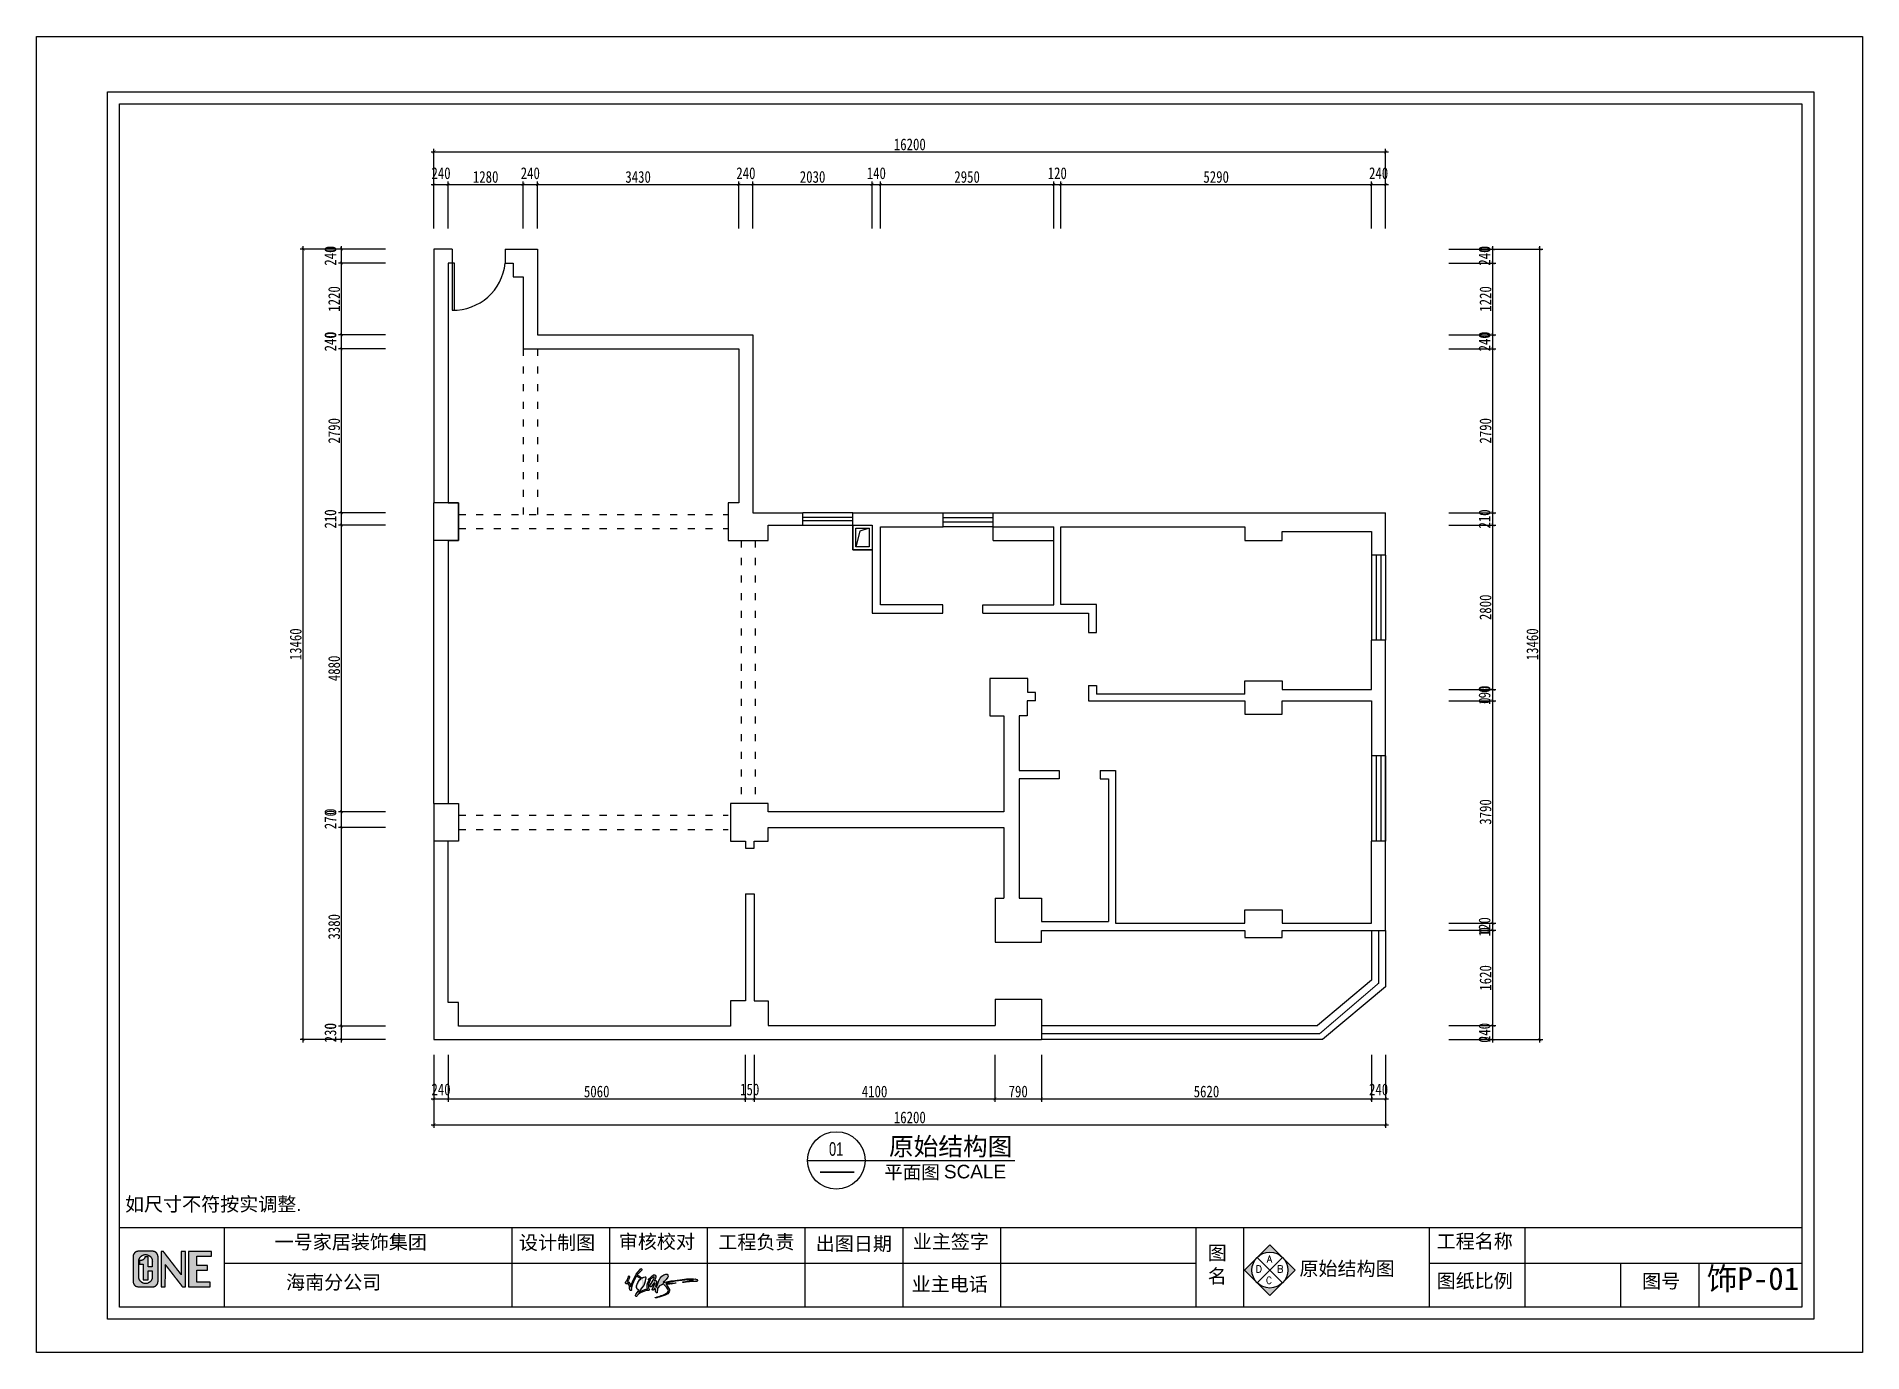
# Model space of a CAD drawing. Header units: millimetres. Extents: x 80308 to 204088, y -952573 to -878525.
# Drawn here: x 106601 to 137684, y -900932 to -878525 of the extents above; entities that cross this region are included whole.
import ezdxf
from ezdxf.enums import TextEntityAlignment as Align

# ---------------------------------------------------------------- set-up
doc = ezdxf.new("R2010")
doc.units = ezdxf.units.MM
doc.header["$PDMODE"] = 3
doc.linetypes.add('ACAD_ISO03W100', pattern=[30, 12, -18])
for name, color, linetype in [('06其他', 8, 'Continuous'), ('2', 2, 'Continuous'), ('250', 250, 'Continuous'), ('墙', 7, 'Continuous'), ('细线', 250, 'Continuous')]:
    doc.layers.add(name, color=color, linetype=linetype)
doc.styles.add('ar', font='arial.ttf')
doc.styles.add('DIM', font='simhei.ttf', dxfattribs={"width": 0.8})
doc.styles.add('PYHCN', font='')
doc.styles.add('ROMANC', font='romanc__.ttf')
doc.styles.add('ST', font='')
doc.styles.get("Standard").update_dxf_attribs({"font": 'simhei.ttf'})
doc.styles.get('PYHCN').set_extended_font_data('SimSun')
doc.styles.get('ST').set_extended_font_data('NSimSun')
doc.dimstyles.new('1-50', dxfattribs={"dimscale": 50, "dimtxt": 4, "dimasz": 1, "dimexe": 1, "dimexo": 0.1, "dimgap": 0.5, "dimtad": 1, "dimdec": 0, "dimdsep": 46, "dimtxsty": 'DIM', "dimblk": 'ARCHTICK', "dimcen": 4, "dimdle": 1, "dimclrd": 3, "dimclre": 3, "dimclrt": 1, "dimadec": 0, "dimazin": 0, "dimtfac": 1, "dimtdec": 0, "dimtmove": 2, "dimatfit": 3, "dimldrblk": 'DOT', "dimfxl": 15, "dimfxlon": 1, "dimarcsym": 0})

msp = doc.modelspace()

# ---------------------------------------------------------------- texts
at = {"color": 2, "style": 'ar'}
msp.add_text('SCALE  ', height=231.02, dxfattribs=at).set_placement((122047.3, -897967.2))
at = {"color": 2, "style": 'ar', "width": 0.680032}
msp.add_attdef('01', text='02', height=231.02, dxfattribs=at).set_placement((120091.3, -897582.6), (120335.4, -897582.6), align=Align.FIT)
at = {"color": 2, "style": 'ar', "flags": 8}
msp.add_attdef('原始结构图', text='原始结构图', height=308.03, dxfattribs=at).set_placement((122162.7, -897418.3), align=Align.MIDDLE)
at = {"color": 2, "style": 'ar', "width": 7.452088, "flags": 8}
msp.add_attdef('-', text='-', height=231, dxfattribs=at).set_placement((119830.6, -897951.8), (120631.5, -897951.8), align=Align.FIT)
at = {"color": 2, "style": 'ST', "flags": 8}
msp.add_attdef('平面图', (121031.8, -897976.4), '平面图', height=231.02, dxfattribs=at)

# ---------------------------------------------------------------- blocks, each defined once
blk = doc.blocks.new('_ArchTick')
at = {"color": 0, "linetype": 'ByBlock', "const_width": 0.15}
blk.add_lwpolyline([(-0.5, -0.5), (0.5, 0.5)], dxfattribs=at)
blk = doc.blocks.new('*D140')
at = {"layer": '250', "color": 3, "lineweight": -2}
for p, q in [((113317, -881043), (113657, -881043)), ((113367, -881793), (113367, -880993)), ((113607, -881793), (113607, -880993))]:
    blk.add_line(p, q, dxfattribs=at)
at = {"layer": 'Defpoints', "color": 0}
for p in [(113607, -881043), (113367, -883349), (113607, -883589)]:
    blk.add_point(p, dxfattribs=at)
at = {"layer": '250', "color": 3, "lineweight": -2, "xscale": 50, "yscale": 50, "zscale": 50, "rotation": 180}
blk.add_blockref('_ArchTick', (113367, -881043), dxfattribs=at)
at = {"layer": '250', "color": 3, "lineweight": -2, "xscale": 50, "yscale": 50, "zscale": 50}
blk.add_blockref('_ArchTick', (113607, -881043), dxfattribs=at)
at = {"layer": '250', "color": 1, "insert": (113487, -880854), "char_height": 200, "attachment_point": 5, "style": 'DIM'}
blk.add_mtext('240', dxfattribs=at)
blk = doc.blocks.new('_Dot')
at = {"color": 0, "linetype": 'ByBlock', "lineweight": -2}
blk.add_line((-0.5, 0), (-1, 0), dxfattribs=at)
at = {"color": 0, "linetype": 'ByBlock', "const_width": 0.5}
blk.add_lwpolyline([(-0.25, 0, 1), (0.25, 0, 1)], format="xyb", close=True, dxfattribs=at)
blk = doc.blocks.new('*D141')
at = {"layer": '250', "color": 3, "lineweight": -2}
for p, q in [((113557, -881043), (114937, -881043)), ((113607, -881793), (113607, -880993)), ((114887, -881793), (114887, -880993))]:
    blk.add_line(p, q, dxfattribs=at)
at = {"layer": 'Defpoints', "color": 0}
for p in [(114887, -881043), (113607, -883589), (114887, -883819)]:
    blk.add_point(p, dxfattribs=at)
at = {"layer": '250', "color": 3, "lineweight": -2, "xscale": 50, "yscale": 50, "zscale": 50, "rotation": 180}
blk.add_blockref('_ArchTick', (113607, -881043), dxfattribs=at)
at = {"layer": '250', "color": 3, "lineweight": -2, "xscale": 50, "yscale": 50, "zscale": 50}
blk.add_blockref('_ArchTick', (114887, -881043), dxfattribs=at)
at = {"layer": '250', "color": 1, "insert": (114247, -880917), "char_height": 200, "attachment_point": 5, "style": 'DIM'}
blk.add_mtext('1280', dxfattribs=at)
blk = doc.blocks.new('*D142')
at = {"layer": '250', "color": 3, "lineweight": -2}
for p, q in [((114837, -881043), (115177, -881043)), ((114887, -881793), (114887, -880993)), ((115127, -881793), (115127, -880993))]:
    blk.add_line(p, q, dxfattribs=at)
at = {"layer": 'Defpoints', "color": 0}
for p in [(115127, -881043), (115127, -883349), (114887, -883819)]:
    blk.add_point(p, dxfattribs=at)
at = {"layer": '250', "color": 3, "lineweight": -2, "xscale": 50, "yscale": 50, "zscale": 50, "rotation": 180}
blk.add_blockref('_ArchTick', (114887, -881043), dxfattribs=at)
at = {"layer": '250', "color": 3, "lineweight": -2, "xscale": 50, "yscale": 50, "zscale": 50}
blk.add_blockref('_ArchTick', (115127, -881043), dxfattribs=at)
at = {"layer": '250', "color": 1, "insert": (115007, -880854), "char_height": 200, "attachment_point": 5, "style": 'DIM'}
blk.add_mtext('240', dxfattribs=at)
blk = doc.blocks.new('*D143')
at = {"layer": '250', "color": 3, "lineweight": -2}
for p, q in [((115077, -881043), (118607, -881043)), ((115127, -881793), (115127, -880993)), ((118557, -881793), (118557, -880993))]:
    blk.add_line(p, q, dxfattribs=at)
at = {"layer": 'Defpoints', "color": 0}
for p in [(118557, -881043), (115127, -883349), (118557, -885049)]:
    blk.add_point(p, dxfattribs=at)
at = {"layer": '250', "color": 3, "lineweight": -2, "xscale": 50, "yscale": 50, "zscale": 50, "rotation": 180}
blk.add_blockref('_ArchTick', (115127, -881043), dxfattribs=at)
at = {"layer": '250', "color": 3, "lineweight": -2, "xscale": 50, "yscale": 50, "zscale": 50}
blk.add_blockref('_ArchTick', (118557, -881043), dxfattribs=at)
at = {"layer": '250', "color": 1, "insert": (116842, -880917), "char_height": 200, "attachment_point": 5, "style": 'DIM'}
blk.add_mtext('3430', dxfattribs=at)
blk = doc.blocks.new('*D144')
at = {"layer": '250', "color": 3, "lineweight": -2}
for p, q in [((118507, -881043), (118847, -881043)), ((118557, -881793), (118557, -880993)), ((118797, -881793), (118797, -880993))]:
    blk.add_line(p, q, dxfattribs=at)
at = {"layer": 'Defpoints', "color": 0}
for p in [(118797, -881043), (118797, -884809), (118557, -885049)]:
    blk.add_point(p, dxfattribs=at)
at = {"layer": '250', "color": 3, "lineweight": -2, "xscale": 50, "yscale": 50, "zscale": 50, "rotation": 180}
blk.add_blockref('_ArchTick', (118557, -881043), dxfattribs=at)
at = {"layer": '250', "color": 3, "lineweight": -2, "xscale": 50, "yscale": 50, "zscale": 50}
blk.add_blockref('_ArchTick', (118797, -881043), dxfattribs=at)
at = {"layer": '250', "color": 1, "insert": (118677, -880854), "char_height": 200, "attachment_point": 5, "style": 'DIM'}
blk.add_mtext('240', dxfattribs=at)
blk = doc.blocks.new('*D145')
at = {"layer": '250', "color": 3, "lineweight": -2}
for p, q in [((118747, -881043), (120877, -881043)), ((118797, -881793), (118797, -880993)), ((120827, -881793), (120827, -880993))]:
    blk.add_line(p, q, dxfattribs=at)
at = {"layer": 'Defpoints', "color": 0}
for p in [(120827, -881043), (118797, -884809), (120827, -888469)]:
    blk.add_point(p, dxfattribs=at)
at = {"layer": '250', "color": 3, "lineweight": -2, "xscale": 50, "yscale": 50, "zscale": 50, "rotation": 180}
blk.add_blockref('_ArchTick', (118797, -881043), dxfattribs=at)
at = {"layer": '250', "color": 3, "lineweight": -2, "xscale": 50, "yscale": 50, "zscale": 50}
blk.add_blockref('_ArchTick', (120827, -881043), dxfattribs=at)
at = {"layer": '250', "color": 1, "insert": (119812, -880917), "char_height": 200, "attachment_point": 5, "style": 'DIM'}
blk.add_mtext('2030', dxfattribs=at)
blk = doc.blocks.new('*D146')
at = {"layer": '250', "color": 3, "lineweight": -2}
for p, q in [((120777, -881043), (121017, -881043)), ((120827, -881793), (120827, -880993)), ((120967, -881793), (120967, -880993))]:
    blk.add_line(p, q, dxfattribs=at)
at = {"layer": 'Defpoints', "color": 0}
for p in [(120967, -881043), (120967, -888079), (120827, -888469)]:
    blk.add_point(p, dxfattribs=at)
at = {"layer": '250', "color": 3, "lineweight": -2, "xscale": 50, "yscale": 50, "zscale": 50, "rotation": 180}
blk.add_blockref('_ArchTick', (120827, -881043), dxfattribs=at)
at = {"layer": '250', "color": 3, "lineweight": -2, "xscale": 50, "yscale": 50, "zscale": 50}
blk.add_blockref('_ArchTick', (120967, -881043), dxfattribs=at)
at = {"layer": '250', "color": 1, "insert": (120897, -880854), "char_height": 200, "attachment_point": 5, "style": 'DIM'}
blk.add_mtext('140', dxfattribs=at)
blk = doc.blocks.new('*D147')
at = {"layer": '250', "color": 3, "lineweight": -2}
for p, q in [((120917, -881043), (123967, -881043)), ((120967, -881793), (120967, -880993)), ((123917, -881793), (123917, -880993))]:
    blk.add_line(p, q, dxfattribs=at)
at = {"layer": 'Defpoints', "color": 0}
for p in [(123917, -881043), (120967, -888079), (123917, -888079)]:
    blk.add_point(p, dxfattribs=at)
at = {"layer": '250', "color": 3, "lineweight": -2, "xscale": 50, "yscale": 50, "zscale": 50, "rotation": 180}
blk.add_blockref('_ArchTick', (120967, -881043), dxfattribs=at)
at = {"layer": '250', "color": 3, "lineweight": -2, "xscale": 50, "yscale": 50, "zscale": 50}
blk.add_blockref('_ArchTick', (123917, -881043), dxfattribs=at)
at = {"layer": '250', "color": 1, "insert": (122442, -880917), "char_height": 200, "attachment_point": 5, "style": 'DIM'}
blk.add_mtext('2950', dxfattribs=at)
blk = doc.blocks.new('*D148')
at = {"layer": '250', "color": 3, "lineweight": -2}
for p, q in [((123867, -881043), (124087, -881043)), ((123917, -881793), (123917, -880993)), ((124037, -881793), (124037, -880993))]:
    blk.add_line(p, q, dxfattribs=at)
at = {"layer": 'Defpoints', "color": 0}
for p in [(124037, -881043), (123917, -888079), (124037, -888079)]:
    blk.add_point(p, dxfattribs=at)
at = {"layer": '250', "color": 3, "lineweight": -2, "xscale": 50, "yscale": 50, "zscale": 50, "rotation": 180}
blk.add_blockref('_ArchTick', (123917, -881043), dxfattribs=at)
at = {"layer": '250', "color": 3, "lineweight": -2, "xscale": 50, "yscale": 50, "zscale": 50}
blk.add_blockref('_ArchTick', (124037, -881043), dxfattribs=at)
at = {"layer": '250', "color": 1, "insert": (123977, -880854), "char_height": 200, "attachment_point": 5, "style": 'DIM'}
blk.add_mtext('120', dxfattribs=at)
blk = doc.blocks.new('*D149')
at = {"layer": '250', "color": 3, "lineweight": -2}
for p, q in [((123987, -881043), (129377, -881043)), ((124037, -881793), (124037, -880993)), ((129327, -881793), (129327, -880993))]:
    blk.add_line(p, q, dxfattribs=at)
at = {"layer": 'Defpoints', "color": 0}
for p in [(129327, -881043), (124037, -888079), (129327, -888159)]:
    blk.add_point(p, dxfattribs=at)
at = {"layer": '250', "color": 3, "lineweight": -2, "xscale": 50, "yscale": 50, "zscale": 50, "rotation": 180}
blk.add_blockref('_ArchTick', (124037, -881043), dxfattribs=at)
at = {"layer": '250', "color": 3, "lineweight": -2, "xscale": 50, "yscale": 50, "zscale": 50}
blk.add_blockref('_ArchTick', (129327, -881043), dxfattribs=at)
at = {"layer": '250', "color": 1, "insert": (126682, -880917), "char_height": 200, "attachment_point": 5, "style": 'DIM'}
blk.add_mtext('5290', dxfattribs=at)
blk = doc.blocks.new('*D150')
at = {"layer": '250', "color": 3, "lineweight": -2}
for p, q in [((129277, -881043), (129617, -881043)), ((129327, -881793), (129327, -880993)), ((129567, -881793), (129567, -880993))]:
    blk.add_line(p, q, dxfattribs=at)
at = {"layer": 'Defpoints', "color": 0}
for p in [(129567, -881043), (129567, -887839), (129327, -888159)]:
    blk.add_point(p, dxfattribs=at)
at = {"layer": '250', "color": 3, "lineweight": -2, "xscale": 50, "yscale": 50, "zscale": 50, "rotation": 180}
blk.add_blockref('_ArchTick', (129327, -881043), dxfattribs=at)
at = {"layer": '250', "color": 3, "lineweight": -2, "xscale": 50, "yscale": 50, "zscale": 50}
blk.add_blockref('_ArchTick', (129567, -881043), dxfattribs=at)
at = {"layer": '250', "color": 1, "insert": (129447, -880854), "char_height": 200, "attachment_point": 5, "style": 'DIM'}
blk.add_mtext('240', dxfattribs=at)
blk = doc.blocks.new('*D151')
at = {"layer": '250', "color": 3, "lineweight": -2}
for p, q in [((113317, -880489), (129617, -880489)), ((113367, -881239), (113367, -880439)), ((129567, -881239), (129567, -880439))]:
    blk.add_line(p, q, dxfattribs=at)
at = {"layer": 'Defpoints', "color": 0}
for p in [(129567, -880489), (113367, -881793), (129567, -881793)]:
    blk.add_point(p, dxfattribs=at)
at = {"layer": '250', "color": 3, "lineweight": -2, "xscale": 50, "yscale": 50, "zscale": 50, "rotation": 180}
blk.add_blockref('_ArchTick', (113367, -880489), dxfattribs=at)
at = {"layer": '250', "color": 3, "lineweight": -2, "xscale": 50, "yscale": 50, "zscale": 50}
blk.add_blockref('_ArchTick', (129567, -880489), dxfattribs=at)
at = {"layer": '250', "color": 1, "insert": (121467, -880363), "char_height": 200, "attachment_point": 5, "style": 'DIM'}
blk.add_mtext('16200', dxfattribs=at)
blk = doc.blocks.new('*D152')
at = {"layer": '250', "color": 3, "lineweight": -2}
for p, q in [((130643, -895604), (131443, -895604)), ((130643, -895604), (131443, -895604)), ((131393, -895604), (131393, -895604))]:
    blk.add_line(p, q, dxfattribs=at)
at = {"layer": 'Defpoints', "color": 0}
for p in [(122122, -895604), (126907, -895604), (131393, -895604)]:
    blk.add_point(p, dxfattribs=at)
at = {"layer": '250', "color": 1, "insert": (131251, -895604), "char_height": 200, "attachment_point": 5, "rotation": 90, "style": 'DIM'}
blk.add_mtext('0', dxfattribs=at)
blk = doc.blocks.new('*D153')
at = {"layer": '250', "color": 3, "lineweight": -2}
for p, q in [((130643, -895364), (131443, -895364)), ((131393, -895654), (131393, -895314)), ((130643, -895604), (131443, -895604))]:
    blk.add_line(p, q, dxfattribs=at)
at = {"layer": 'Defpoints', "color": 0}
for p in [(126820, -895364), (131393, -895364), (126907, -895604)]:
    blk.add_point(p, dxfattribs=at)
at = {"layer": '250', "color": 3, "lineweight": -2, "xscale": 50, "yscale": 50, "zscale": 50}
for p, rotation in [((131393, -895364), 90), ((131393, -895604), 270)]:
    blk.add_blockref('_ArchTick', p, dxfattribs=dict(at, rotation=rotation))
at = {"layer": '250', "color": 1, "insert": (131251, -895484), "char_height": 200, "attachment_point": 5, "rotation": 90, "style": 'DIM'}
blk.add_mtext('240', dxfattribs=at)
blk = doc.blocks.new('*D154')
at = {"layer": '250', "color": 3, "lineweight": -2}
for p, q in [((130643, -893744), (131443, -893744)), ((131393, -895414), (131393, -893694)), ((130643, -895364), (131443, -895364))]:
    blk.add_line(p, q, dxfattribs=at)
at = {"layer": 'Defpoints', "color": 0}
for p in [(126222, -893744), (131393, -893744), (126820, -895364)]:
    blk.add_point(p, dxfattribs=at)
at = {"layer": '250', "color": 3, "lineweight": -2, "xscale": 50, "yscale": 50, "zscale": 50}
for p, rotation in [((131393, -893744), 90), ((131393, -895364), 270)]:
    blk.add_blockref('_ArchTick', p, dxfattribs=dict(at, rotation=rotation))
at = {"layer": '250', "color": 1, "insert": (131267, -894554), "char_height": 200, "attachment_point": 5, "rotation": 90, "style": 'DIM'}
blk.add_mtext('1620', dxfattribs=at)
blk = doc.blocks.new('*D155')
at = {"layer": '250', "color": 3, "lineweight": -2}
for p, q in [((130643, -893744), (131443, -893744)), ((130643, -893744), (131443, -893744)), ((131393, -893744), (131393, -893744))]:
    blk.add_line(p, q, dxfattribs=at)
at = {"layer": 'Defpoints', "color": 0}
for p in [(126222, -893744), (127742, -893744), (131393, -893744)]:
    blk.add_point(p, dxfattribs=at)
at = {"layer": '250', "color": 1, "insert": (131251, -893744), "char_height": 200, "attachment_point": 5, "rotation": 90, "style": 'DIM'}
blk.add_mtext('0', dxfattribs=at)
blk = doc.blocks.new('*D156')
at = {"layer": '250', "color": 3, "lineweight": -2}
for p, q in [((131393, -893794), (131393, -893574)), ((130643, -893624), (131443, -893624)), ((130643, -893744), (131443, -893744))]:
    blk.add_line(p, q, dxfattribs=at)
at = {"layer": 'Defpoints', "color": 0}
for p in [(127742, -893624), (127742, -893744), (131393, -893624)]:
    blk.add_point(p, dxfattribs=at)
at = {"layer": '250', "color": 3, "lineweight": -2, "xscale": 50, "yscale": 50, "zscale": 50}
for p, rotation in [((131393, -893624), 90), ((131393, -893744), 270)]:
    blk.add_blockref('_ArchTick', p, dxfattribs=dict(at, rotation=rotation))
at = {"layer": '250', "color": 1, "insert": (131251, -893684), "char_height": 200, "attachment_point": 5, "rotation": 90, "style": 'DIM'}
blk.add_mtext('120', dxfattribs=at)
blk = doc.blocks.new('*D157')
at = {"layer": '250', "color": 3, "lineweight": -2}
for p, q in [((130643, -889834), (131443, -889834)), ((131393, -893674), (131393, -889784)), ((130643, -893624), (131443, -893624))]:
    blk.add_line(p, q, dxfattribs=at)
at = {"layer": 'Defpoints', "color": 0}
for p in [(127742, -889834), (131393, -889834), (127742, -893624)]:
    blk.add_point(p, dxfattribs=at)
at = {"layer": '250', "color": 3, "lineweight": -2, "xscale": 50, "yscale": 50, "zscale": 50}
for p, rotation in [((131393, -889834), 90), ((131393, -893624), 270)]:
    blk.add_blockref('_ArchTick', p, dxfattribs=dict(at, rotation=rotation))
at = {"layer": '250', "color": 1, "insert": (131267, -891729), "char_height": 200, "attachment_point": 5, "rotation": 90, "style": 'DIM'}
blk.add_mtext('3790', dxfattribs=at)
blk = doc.blocks.new('*D158')
at = {"layer": '250', "color": 3, "lineweight": -2}
for p, q in [((130643, -889834), (131443, -889834)), ((130643, -889834), (131443, -889834)), ((131393, -889834), (131393, -889834))]:
    blk.add_line(p, q, dxfattribs=at)
at = {"layer": 'Defpoints', "color": 0}
for p in [(126222, -889834), (127742, -889834), (131393, -889834)]:
    blk.add_point(p, dxfattribs=at)
at = {"layer": '250', "color": 1, "insert": (131251, -889834), "char_height": 200, "attachment_point": 5, "rotation": 90, "style": 'DIM'}
blk.add_mtext('0', dxfattribs=at)
blk = doc.blocks.new('*D159')
at = {"layer": '250', "color": 3, "lineweight": -2}
for p, q in [((130643, -889644), (131443, -889644)), ((130643, -889834), (131443, -889834)), ((131393, -889884), (131393, -889594))]:
    blk.add_line(p, q, dxfattribs=at)
at = {"layer": 'Defpoints', "color": 0}
for p in [(126222, -889644), (126222, -889834), (131393, -889644)]:
    blk.add_point(p, dxfattribs=at)
at = {"layer": '250', "color": 3, "lineweight": -2, "xscale": 50, "yscale": 50, "zscale": 50}
for p, rotation in [((131393, -889644), 90), ((131393, -889834), 270)]:
    blk.add_blockref('_ArchTick', p, dxfattribs=dict(at, rotation=rotation))
at = {"layer": '250', "color": 1, "insert": (131251, -889739), "char_height": 200, "attachment_point": 5, "rotation": 90, "style": 'DIM'}
blk.add_mtext('190', dxfattribs=at)
blk = doc.blocks.new('*D160')
at = {"layer": '250', "color": 3, "lineweight": -2}
for p, q in [((130643, -889644), (131443, -889644)), ((130643, -889644), (131443, -889644)), ((131393, -889644), (131393, -889644))]:
    blk.add_line(p, q, dxfattribs=at)
at = {"layer": 'Defpoints', "color": 0}
for p in [(126222, -889644), (127742, -889644), (131393, -889644)]:
    blk.add_point(p, dxfattribs=at)
at = {"layer": '250', "color": 1, "insert": (131251, -889644), "char_height": 200, "attachment_point": 5, "rotation": 90, "style": 'DIM'}
blk.add_mtext('0', dxfattribs=at)
blk = doc.blocks.new('*D161')
at = {"layer": '250', "color": 3, "lineweight": -2}
for p, q in [((130643, -886844), (131443, -886844)), ((131393, -889694), (131393, -886794)), ((130643, -889644), (131443, -889644))]:
    blk.add_line(p, q, dxfattribs=at)
at = {"layer": 'Defpoints', "color": 0}
for p in [(118912, -886844), (131393, -886844), (127742, -889644)]:
    blk.add_point(p, dxfattribs=at)
at = {"layer": '250', "color": 3, "lineweight": -2, "xscale": 50, "yscale": 50, "zscale": 50}
for p, rotation in [((131393, -886844), 90), ((131393, -889644), 270)]:
    blk.add_blockref('_ArchTick', p, dxfattribs=dict(at, rotation=rotation))
at = {"layer": '250', "color": 1, "insert": (131267, -888244), "char_height": 200, "attachment_point": 5, "rotation": 90, "style": 'DIM'}
blk.add_mtext('2800', dxfattribs=at)
blk = doc.blocks.new('*D162')
at = {"layer": '250', "color": 3, "lineweight": -2}
for p, q in [((130643, -886634), (131443, -886634)), ((131393, -886894), (131393, -886584)), ((130643, -886844), (131443, -886844))]:
    blk.add_line(p, q, dxfattribs=at)
at = {"layer": 'Defpoints', "color": 0}
for p in [(120452, -886634), (131393, -886634), (118912, -886844)]:
    blk.add_point(p, dxfattribs=at)
at = {"layer": '250', "color": 3, "lineweight": -2, "xscale": 50, "yscale": 50, "zscale": 50}
for p, rotation in [((131393, -886634), 90), ((131393, -886844), 270)]:
    blk.add_blockref('_ArchTick', p, dxfattribs=dict(at, rotation=rotation))
at = {"layer": '250', "color": 1, "insert": (131251, -886739), "char_height": 200, "attachment_point": 5, "rotation": 90, "style": 'DIM'}
blk.add_mtext('210', dxfattribs=at)
blk = doc.blocks.new('*D163')
at = {"layer": '250', "color": 3, "lineweight": -2}
for p, q in [((130643, -886634), (131443, -886634)), ((130643, -886634), (131443, -886634)), ((131393, -886634), (131393, -886634))]:
    blk.add_line(p, q, dxfattribs=at)
at = {"layer": 'Defpoints', "color": 0}
for p in [(117212, -886634), (120452, -886634), (131393, -886634)]:
    blk.add_point(p, dxfattribs=at)
at = {"layer": '250', "color": 1, "insert": (131251, -886634), "char_height": 200, "attachment_point": 5, "rotation": 90, "style": 'DIM'}
blk.add_mtext('0', dxfattribs=at)
blk = doc.blocks.new('*D164')
at = {"layer": '250', "color": 3, "lineweight": -2}
for p, q in [((130643, -883844), (131443, -883844)), ((131393, -886684), (131393, -883794)), ((130643, -886634), (131443, -886634))]:
    blk.add_line(p, q, dxfattribs=at)
at = {"layer": 'Defpoints', "color": 0}
for p in [(116972, -883844), (131393, -883844), (117212, -886634)]:
    blk.add_point(p, dxfattribs=at)
at = {"layer": '250', "color": 3, "lineweight": -2, "xscale": 50, "yscale": 50, "zscale": 50}
for p, rotation in [((131393, -883844), 90), ((131393, -886634), 270)]:
    blk.add_blockref('_ArchTick', p, dxfattribs=dict(at, rotation=rotation))
at = {"layer": '250', "color": 1, "insert": (131267, -885239), "char_height": 200, "attachment_point": 5, "rotation": 90, "style": 'DIM'}
blk.add_mtext('2790', dxfattribs=at)
blk = doc.blocks.new('*D165')
at = {"layer": '250', "color": 3, "lineweight": -2}
for p, q in [((130643, -883604), (131443, -883604)), ((131393, -883894), (131393, -883554)), ((130643, -883844), (131443, -883844))]:
    blk.add_line(p, q, dxfattribs=at)
at = {"layer": 'Defpoints', "color": 0}
for p in [(113542, -883604), (131393, -883604), (116972, -883844)]:
    blk.add_point(p, dxfattribs=at)
at = {"layer": '250', "color": 3, "lineweight": -2, "xscale": 50, "yscale": 50, "zscale": 50}
for p, rotation in [((131393, -883604), 90), ((131393, -883844), 270)]:
    blk.add_blockref('_ArchTick', p, dxfattribs=dict(at, rotation=rotation))
at = {"layer": '250', "color": 1, "insert": (131251, -883724), "char_height": 200, "attachment_point": 5, "rotation": 90, "style": 'DIM'}
blk.add_mtext('240', dxfattribs=at)
blk = doc.blocks.new('*D166')
at = {"layer": '250', "color": 3, "lineweight": -2}
for p, q in [((130643, -883604), (131443, -883604)), ((130643, -883604), (131443, -883604)), ((131393, -883604), (131393, -883604))]:
    blk.add_line(p, q, dxfattribs=at)
at = {"layer": 'Defpoints', "color": 0}
for p in [(113542, -883604), (117212, -883604), (131393, -883604)]:
    blk.add_point(p, dxfattribs=at)
at = {"layer": '250', "color": 1, "insert": (131251, -883604), "char_height": 200, "attachment_point": 5, "rotation": 90, "style": 'DIM'}
blk.add_mtext('0', dxfattribs=at)
blk = doc.blocks.new('*D167')
at = {"layer": '250', "color": 3, "lineweight": -2}
for p, q in [((130643, -882384), (131443, -882384)), ((131393, -883654), (131393, -882334)), ((130643, -883604), (131443, -883604))]:
    blk.add_line(p, q, dxfattribs=at)
at = {"layer": 'Defpoints', "color": 0}
for p in [(113132, -882384), (131393, -882384), (117212, -883604)]:
    blk.add_point(p, dxfattribs=at)
at = {"layer": '250', "color": 3, "lineweight": -2, "xscale": 50, "yscale": 50, "zscale": 50}
for p, rotation in [((131393, -882384), 90), ((131393, -883604), 270)]:
    blk.add_blockref('_ArchTick', p, dxfattribs=dict(at, rotation=rotation))
at = {"layer": '250', "color": 1, "insert": (131267, -882994), "char_height": 200, "attachment_point": 5, "rotation": 90, "style": 'DIM'}
blk.add_mtext('1220', dxfattribs=at)
blk = doc.blocks.new('*D168')
at = {"layer": '250', "color": 3, "lineweight": -2}
for p, q in [((131393, -882434), (131393, -882094)), ((130643, -882144), (131443, -882144)), ((130643, -882384), (131443, -882384))]:
    blk.add_line(p, q, dxfattribs=at)
at = {"layer": 'Defpoints', "color": 0}
for p in [(112992, -882144), (113132, -882384), (131393, -882144)]:
    blk.add_point(p, dxfattribs=at)
at = {"layer": '250', "color": 3, "lineweight": -2, "xscale": 50, "yscale": 50, "zscale": 50}
for p, rotation in [((131393, -882144), 90), ((131393, -882384), 270)]:
    blk.add_blockref('_ArchTick', p, dxfattribs=dict(at, rotation=rotation))
at = {"layer": '250', "color": 1, "insert": (131251, -882264), "char_height": 200, "attachment_point": 5, "rotation": 90, "style": 'DIM'}
blk.add_mtext('240', dxfattribs=at)
blk = doc.blocks.new('*D169')
at = {"layer": '250', "color": 3, "lineweight": -2}
for p, q in [((130643, -882144), (131443, -882144)), ((130643, -882144), (131443, -882144)), ((131393, -882144), (131393, -882144))]:
    blk.add_line(p, q, dxfattribs=at)
at = {"layer": 'Defpoints', "color": 0}
for p in [(112992, -882144), (113542, -882144), (131393, -882144)]:
    blk.add_point(p, dxfattribs=at)
at = {"layer": '250', "color": 1, "insert": (131251, -882144), "char_height": 200, "attachment_point": 5, "rotation": 90, "style": 'DIM'}
blk.add_mtext('0', dxfattribs=at)
blk = doc.blocks.new('*D170')
at = {"layer": '250', "color": 3, "lineweight": -2}
for p, q in [((132192, -895654), (132192, -882094)), ((131442, -882144), (132242, -882144)), ((131442, -895604), (132242, -895604))]:
    blk.add_line(p, q, dxfattribs=at)
at = {"layer": 'Defpoints', "color": 0}
for p in [(130643, -882144), (132192, -882144), (130643, -895604)]:
    blk.add_point(p, dxfattribs=at)
at = {"layer": '250', "color": 3, "lineweight": -2, "xscale": 50, "yscale": 50, "zscale": 50}
for p, rotation in [((132192, -882144), 90), ((132192, -895604), 270)]:
    blk.add_blockref('_ArchTick', p, dxfattribs=dict(at, rotation=rotation))
at = {"layer": '250', "color": 1, "insert": (132065, -888874), "char_height": 200, "attachment_point": 5, "rotation": 90, "style": 'DIM'}
blk.add_mtext('13460', dxfattribs=at)
blk = doc.blocks.new('*D171')
at = {"layer": '250', "color": 3, "lineweight": -2}
for p, q in [((113367, -895865), (113367, -896665)), ((113607, -895865), (113607, -896665)), ((113317, -896615), (113657, -896615))]:
    blk.add_line(p, q, dxfattribs=at)
at = {"layer": 'Defpoints', "color": 0}
for p in [(113607, -892869), (113367, -893499), (113607, -896615)]:
    blk.add_point(p, dxfattribs=at)
at = {"layer": '250', "color": 3, "lineweight": -2, "xscale": 50, "yscale": 50, "zscale": 50, "rotation": 180}
blk.add_blockref('_ArchTick', (113367, -896615), dxfattribs=at)
at = {"layer": '250', "color": 3, "lineweight": -2, "xscale": 50, "yscale": 50, "zscale": 50}
blk.add_blockref('_ArchTick', (113607, -896615), dxfattribs=at)
at = {"layer": '250', "color": 1, "insert": (113487, -896454), "char_height": 200, "attachment_point": 5, "style": 'DIM'}
blk.add_mtext('240', dxfattribs=at)
blk = doc.blocks.new('*D172')
at = {"layer": '250', "color": 3, "lineweight": -2}
for p, q in [((113607, -895865), (113607, -896665)), ((118667, -895865), (118667, -896665)), ((113557, -896615), (118717, -896615))]:
    blk.add_line(p, q, dxfattribs=at)
at = {"layer": 'Defpoints', "color": 0}
for p in [(113607, -892869), (118667, -892839), (118667, -896615)]:
    blk.add_point(p, dxfattribs=at)
at = {"layer": '250', "color": 3, "lineweight": -2, "xscale": 50, "yscale": 50, "zscale": 50, "rotation": 180}
blk.add_blockref('_ArchTick', (113607, -896615), dxfattribs=at)
at = {"layer": '250', "color": 3, "lineweight": -2, "xscale": 50, "yscale": 50, "zscale": 50}
blk.add_blockref('_ArchTick', (118667, -896615), dxfattribs=at)
at = {"layer": '250', "color": 1, "insert": (116137, -896489), "char_height": 200, "attachment_point": 5, "style": 'DIM'}
blk.add_mtext('5060', dxfattribs=at)
blk = doc.blocks.new('*D173')
at = {"layer": '250', "color": 3, "lineweight": -2}
for p, q in [((118667, -895865), (118667, -896665)), ((118817, -895865), (118817, -896665)), ((118617, -896615), (118867, -896615))]:
    blk.add_line(p, q, dxfattribs=at)
at = {"layer": 'Defpoints', "color": 0}
for p in [(118667, -892839), (118817, -892839), (118817, -896615)]:
    blk.add_point(p, dxfattribs=at)
at = {"layer": '250', "color": 3, "lineweight": -2, "xscale": 50, "yscale": 50, "zscale": 50, "rotation": 180}
blk.add_blockref('_ArchTick', (118667, -896615), dxfattribs=at)
at = {"layer": '250', "color": 3, "lineweight": -2, "xscale": 50, "yscale": 50, "zscale": 50}
blk.add_blockref('_ArchTick', (118817, -896615), dxfattribs=at)
at = {"layer": '250', "color": 1, "insert": (118742, -896454), "char_height": 200, "attachment_point": 5, "style": 'DIM'}
blk.add_mtext('150', dxfattribs=at)
blk = doc.blocks.new('*D174')
at = {"layer": '250', "color": 3, "lineweight": -2}
for p, q in [((118817, -895865), (118817, -896665)), ((122917, -895865), (122917, -896665)), ((118767, -896615), (122967, -896615))]:
    blk.add_line(p, q, dxfattribs=at)
at = {"layer": 'Defpoints', "color": 0}
for p in [(118817, -892839), (122917, -893259), (122917, -896615)]:
    blk.add_point(p, dxfattribs=at)
at = {"layer": '250', "color": 3, "lineweight": -2, "xscale": 50, "yscale": 50, "zscale": 50, "rotation": 180}
blk.add_blockref('_ArchTick', (118817, -896615), dxfattribs=at)
at = {"layer": '250', "color": 3, "lineweight": -2, "xscale": 50, "yscale": 50, "zscale": 50}
blk.add_blockref('_ArchTick', (122917, -896615), dxfattribs=at)
at = {"layer": '250', "color": 1, "insert": (120867, -896489), "char_height": 200, "attachment_point": 5, "style": 'DIM'}
blk.add_mtext('4100', dxfattribs=at)
blk = doc.blocks.new('*D175')
at = {"layer": '250', "color": 3, "lineweight": -2}
for p, q in [((122917, -895865), (122917, -896665)), ((123707, -895865), (123707, -896665)), ((122867, -896615), (123757, -896615))]:
    blk.add_line(p, q, dxfattribs=at)
at = {"layer": 'Defpoints', "color": 0}
for p in [(122917, -893259), (123707, -893259), (123707, -896615)]:
    blk.add_point(p, dxfattribs=at)
at = {"layer": '250', "color": 3, "lineweight": -2, "xscale": 50, "yscale": 50, "zscale": 50, "rotation": 180}
blk.add_blockref('_ArchTick', (122917, -896615), dxfattribs=at)
at = {"layer": '250', "color": 3, "lineweight": -2, "xscale": 50, "yscale": 50, "zscale": 50}
blk.add_blockref('_ArchTick', (123707, -896615), dxfattribs=at)
at = {"layer": '250', "color": 1, "insert": (123312, -896489), "char_height": 200, "attachment_point": 5, "style": 'DIM'}
blk.add_mtext('790', dxfattribs=at)
blk = doc.blocks.new('*D176')
at = {"layer": '250', "color": 3, "lineweight": -2}
for p, q in [((123707, -895865), (123707, -896665)), ((129327, -895865), (129327, -896665)), ((123657, -896615), (129377, -896615))]:
    blk.add_line(p, q, dxfattribs=at)
at = {"layer": 'Defpoints', "color": 0}
for p in [(129327, -892489), (123707, -893259), (129327, -896615)]:
    blk.add_point(p, dxfattribs=at)
at = {"layer": '250', "color": 3, "lineweight": -2, "xscale": 50, "yscale": 50, "zscale": 50, "rotation": 180}
blk.add_blockref('_ArchTick', (123707, -896615), dxfattribs=at)
at = {"layer": '250', "color": 3, "lineweight": -2, "xscale": 50, "yscale": 50, "zscale": 50}
blk.add_blockref('_ArchTick', (129327, -896615), dxfattribs=at)
at = {"layer": '250', "color": 1, "insert": (126517, -896489), "char_height": 200, "attachment_point": 5, "style": 'DIM'}
blk.add_mtext('5620', dxfattribs=at)
blk = doc.blocks.new('*D177')
at = {"layer": '250', "color": 3, "lineweight": -2}
for p, q in [((129327, -895865), (129327, -896665)), ((129567, -895865), (129567, -896665)), ((129277, -896615), (129617, -896615))]:
    blk.add_line(p, q, dxfattribs=at)
at = {"layer": 'Defpoints', "color": 0}
for p in [(129327, -892489), (129567, -892602), (129567, -896615)]:
    blk.add_point(p, dxfattribs=at)
at = {"layer": '250', "color": 3, "lineweight": -2, "xscale": 50, "yscale": 50, "zscale": 50, "rotation": 180}
blk.add_blockref('_ArchTick', (129327, -896615), dxfattribs=at)
at = {"layer": '250', "color": 3, "lineweight": -2, "xscale": 50, "yscale": 50, "zscale": 50}
blk.add_blockref('_ArchTick', (129567, -896615), dxfattribs=at)
at = {"layer": '250', "color": 1, "insert": (129447, -896454), "char_height": 200, "attachment_point": 5, "style": 'DIM'}
blk.add_mtext('240', dxfattribs=at)
blk = doc.blocks.new('*D178')
at = {"layer": '250', "color": 3, "lineweight": -2}
for p, q in [((113367, -896306), (113367, -897106)), ((129567, -896306), (129567, -897106)), ((113317, -897056), (129617, -897056))]:
    blk.add_line(p, q, dxfattribs=at)
at = {"layer": 'Defpoints', "color": 0}
for p in [(113367, -895865), (129567, -895865), (129567, -897056)]:
    blk.add_point(p, dxfattribs=at)
at = {"layer": '250', "color": 3, "lineweight": -2, "xscale": 50, "yscale": 50, "zscale": 50, "rotation": 180}
blk.add_blockref('_ArchTick', (113367, -897056), dxfattribs=at)
at = {"layer": '250', "color": 3, "lineweight": -2, "xscale": 50, "yscale": 50, "zscale": 50}
blk.add_blockref('_ArchTick', (129567, -897056), dxfattribs=at)
at = {"layer": '250', "color": 1, "insert": (121467, -896930), "char_height": 200, "attachment_point": 5, "style": 'DIM'}
blk.add_mtext('16200', dxfattribs=at)
blk = doc.blocks.new('*D179')
at = {"layer": '250', "color": 3, "lineweight": -2}
for p, q in [((112544, -895374), (111744, -895374)), ((111794, -895654), (111794, -895324)), ((112544, -895604), (111744, -895604))]:
    blk.add_line(p, q, dxfattribs=at)
at = {"layer": 'Defpoints', "color": 0}
for p in [(111794, -895374), (120910, -895374), (115860, -895604)]:
    blk.add_point(p, dxfattribs=at)
at = {"layer": '250', "color": 3, "lineweight": -2, "xscale": 50, "yscale": 50, "zscale": 50}
for p, rotation in [((111794, -895374), 90), ((111794, -895604), 270)]:
    blk.add_blockref('_ArchTick', p, dxfattribs=dict(at, rotation=rotation))
at = {"layer": '250', "color": 1, "insert": (111605, -895489), "char_height": 200, "attachment_point": 5, "rotation": 90, "style": 'DIM'}
blk.add_mtext('230', dxfattribs=at)
blk = doc.blocks.new('*D180')
at = {"layer": '250', "color": 3, "lineweight": -2}
for p, q in [((112544, -895374), (111744, -895374)), ((112544, -895374), (111744, -895374)), ((111794, -895374), (111794, -895374))]:
    blk.add_line(p, q, dxfattribs=at)
at = {"layer": 'Defpoints', "color": 0}
for p in [(111794, -895374), (116280, -895374), (120910, -895374)]:
    blk.add_point(p, dxfattribs=at)
at = {"layer": '250', "color": 1, "insert": (111605, -895374), "char_height": 200, "attachment_point": 5, "rotation": 90, "style": 'DIM'}
blk.add_mtext('0', dxfattribs=at)
blk = doc.blocks.new('*D181')
at = {"layer": '250', "color": 3, "lineweight": -2}
for p, q in [((112544, -891994), (111744, -891994)), ((111794, -895424), (111794, -891944)), ((112544, -895374), (111744, -895374))]:
    blk.add_line(p, q, dxfattribs=at)
at = {"layer": 'Defpoints', "color": 0}
for p in [(111794, -891994), (121550, -891994), (116280, -895374)]:
    blk.add_point(p, dxfattribs=at)
at = {"layer": '250', "color": 3, "lineweight": -2, "xscale": 50, "yscale": 50, "zscale": 50}
for p, rotation in [((111794, -891994), 90), ((111794, -895374), 270)]:
    blk.add_blockref('_ArchTick', p, dxfattribs=dict(at, rotation=rotation))
at = {"layer": '250', "color": 1, "insert": (111668, -893684), "char_height": 200, "attachment_point": 5, "rotation": 90, "style": 'DIM'}
blk.add_mtext('3380', dxfattribs=at)
blk = doc.blocks.new('*D182')
at = {"layer": '250', "color": 3, "lineweight": -2}
for p, q in [((112544, -891724), (111744, -891724)), ((111794, -892044), (111794, -891674)), ((112544, -891994), (111744, -891994))]:
    blk.add_line(p, q, dxfattribs=at)
at = {"layer": 'Defpoints', "color": 0}
for p in [(111794, -891724), (125560, -891724), (121550, -891994)]:
    blk.add_point(p, dxfattribs=at)
at = {"layer": '250', "color": 3, "lineweight": -2, "xscale": 50, "yscale": 50, "zscale": 50}
for p, rotation in [((111794, -891724), 90), ((111794, -891994), 270)]:
    blk.add_blockref('_ArchTick', p, dxfattribs=dict(at, rotation=rotation))
at = {"layer": '250', "color": 1, "insert": (111605, -891859), "char_height": 200, "attachment_point": 5, "rotation": 90, "style": 'DIM'}
blk.add_mtext('270', dxfattribs=at)
blk = doc.blocks.new('*D183')
at = {"layer": '250', "color": 3, "lineweight": -2}
for p, q in [((112544, -891724), (111744, -891724)), ((112544, -891724), (111744, -891724)), ((111794, -891724), (111794, -891724))]:
    blk.add_line(p, q, dxfattribs=at)
at = {"layer": 'Defpoints', "color": 0}
for p in [(111794, -891724), (121550, -891724), (125560, -891724)]:
    blk.add_point(p, dxfattribs=at)
at = {"layer": '250', "color": 1, "insert": (111605, -891724), "char_height": 200, "attachment_point": 5, "rotation": 90, "style": 'DIM'}
blk.add_mtext('0', dxfattribs=at)
blk = doc.blocks.new('*D184')
at = {"layer": '250', "color": 3, "lineweight": -2}
for p, q in [((112544, -886844), (111744, -886844)), ((111794, -891774), (111794, -886794)), ((112544, -891724), (111744, -891724))]:
    blk.add_line(p, q, dxfattribs=at)
at = {"layer": 'Defpoints', "color": 0}
for p in [(111794, -886844), (121550, -886844), (121550, -891724)]:
    blk.add_point(p, dxfattribs=at)
at = {"layer": '250', "color": 3, "lineweight": -2, "xscale": 50, "yscale": 50, "zscale": 50}
for p, rotation in [((111794, -886844), 90), ((111794, -891724), 270)]:
    blk.add_blockref('_ArchTick', p, dxfattribs=dict(at, rotation=rotation))
at = {"layer": '250', "color": 1, "insert": (111668, -889284), "char_height": 200, "attachment_point": 5, "rotation": 90, "style": 'DIM'}
blk.add_mtext('4880', dxfattribs=at)
blk = doc.blocks.new('*D185')
at = {"layer": '250', "color": 3, "lineweight": -2}
for p, q in [((112544, -886634), (111744, -886634)), ((111794, -886894), (111794, -886584)), ((112544, -886844), (111744, -886844))]:
    blk.add_line(p, q, dxfattribs=at)
at = {"layer": 'Defpoints', "color": 0}
for p in [(111794, -886634), (124530, -886634), (121550, -886844)]:
    blk.add_point(p, dxfattribs=at)
at = {"layer": '250', "color": 3, "lineweight": -2, "xscale": 50, "yscale": 50, "zscale": 50}
for p, rotation in [((111794, -886634), 90), ((111794, -886844), 270)]:
    blk.add_blockref('_ArchTick', p, dxfattribs=dict(at, rotation=rotation))
at = {"layer": '250', "color": 1, "insert": (111605, -886739), "char_height": 200, "attachment_point": 5, "rotation": 90, "style": 'DIM'}
blk.add_mtext('210', dxfattribs=at)
blk = doc.blocks.new('*D186')
at = {"layer": '250', "color": 3, "lineweight": -2}
for p, q in [((112544, -886634), (111744, -886634)), ((112544, -886634), (111744, -886634)), ((111794, -886634), (111794, -886634))]:
    blk.add_line(p, q, dxfattribs=at)
at = {"layer": 'Defpoints', "color": 0}
for p in [(111794, -886634), (121290, -886634), (124530, -886634)]:
    blk.add_point(p, dxfattribs=at)
at = {"layer": '250', "color": 1, "insert": (111605, -886634), "char_height": 200, "attachment_point": 5, "rotation": 90, "style": 'DIM'}
blk.add_mtext('0', dxfattribs=at)
blk = doc.blocks.new('*D187')
at = {"layer": '250', "color": 3, "lineweight": -2}
for p, q in [((112544, -883844), (111744, -883844)), ((111794, -886684), (111794, -883794)), ((112544, -886634), (111744, -886634))]:
    blk.add_line(p, q, dxfattribs=at)
at = {"layer": 'Defpoints', "color": 0}
for p in [(111794, -883844), (117380, -883844), (121290, -886634)]:
    blk.add_point(p, dxfattribs=at)
at = {"layer": '250', "color": 3, "lineweight": -2, "xscale": 50, "yscale": 50, "zscale": 50}
for p, rotation in [((111794, -883844), 90), ((111794, -886634), 270)]:
    blk.add_blockref('_ArchTick', p, dxfattribs=dict(at, rotation=rotation))
at = {"layer": '250', "color": 1, "insert": (111668, -885239), "char_height": 200, "attachment_point": 5, "rotation": 90, "style": 'DIM'}
blk.add_mtext('2790', dxfattribs=at)
blk = doc.blocks.new('*D188')
at = {"layer": '250', "color": 3, "lineweight": -2}
for p, q in [((112544, -883604), (111744, -883604)), ((111794, -883894), (111794, -883554)), ((112544, -883844), (111744, -883844))]:
    blk.add_line(p, q, dxfattribs=at)
at = {"layer": 'Defpoints', "color": 0}
for p in [(111794, -883604), (117620, -883604), (117380, -883844)]:
    blk.add_point(p, dxfattribs=at)
at = {"layer": '250', "color": 3, "lineweight": -2, "xscale": 50, "yscale": 50, "zscale": 50}
for p, rotation in [((111794, -883604), 90), ((111794, -883844), 270)]:
    blk.add_blockref('_ArchTick', p, dxfattribs=dict(at, rotation=rotation))
at = {"layer": '250', "color": 1, "insert": (111605, -883724), "char_height": 200, "attachment_point": 5, "rotation": 90, "style": 'DIM'}
blk.add_mtext('240', dxfattribs=at)
blk = doc.blocks.new('*D189')
at = {"layer": '250', "color": 3, "lineweight": -2}
for p, q in [((112544, -883604), (111744, -883604)), ((112544, -883604), (111744, -883604)), ((111794, -883604), (111794, -883604))]:
    blk.add_line(p, q, dxfattribs=at)
at = {"layer": 'Defpoints', "color": 0}
for p in [(111794, -883604), (117620, -883604), (121290, -883604)]:
    blk.add_point(p, dxfattribs=at)
at = {"layer": '250', "color": 1, "insert": (111605, -883604), "char_height": 200, "attachment_point": 5, "rotation": 90, "style": 'DIM'}
blk.add_mtext('0', dxfattribs=at)
blk = doc.blocks.new('*D190')
at = {"layer": '250', "color": 3, "lineweight": -2}
for p, q in [((112544, -882384), (111744, -882384)), ((111794, -883654), (111794, -882334)), ((112544, -883604), (111744, -883604))]:
    blk.add_line(p, q, dxfattribs=at)
at = {"layer": 'Defpoints', "color": 0}
for p in [(111794, -882384), (117070, -882384), (121290, -883604)]:
    blk.add_point(p, dxfattribs=at)
at = {"layer": '250', "color": 3, "lineweight": -2, "xscale": 50, "yscale": 50, "zscale": 50}
for p, rotation in [((111794, -882384), 90), ((111794, -883604), 270)]:
    blk.add_blockref('_ArchTick', p, dxfattribs=dict(at, rotation=rotation))
at = {"layer": '250', "color": 1, "insert": (111668, -882994), "char_height": 200, "attachment_point": 5, "rotation": 90, "style": 'DIM'}
blk.add_mtext('1220', dxfattribs=at)
blk = doc.blocks.new('*D191')
at = {"layer": '250', "color": 3, "lineweight": -2}
for p, q in [((111794, -882434), (111794, -882094)), ((112544, -882144), (111744, -882144)), ((112544, -882384), (111744, -882384))]:
    blk.add_line(p, q, dxfattribs=at)
at = {"layer": 'Defpoints', "color": 0}
for p in [(111794, -882144), (117070, -882144), (117070, -882384)]:
    blk.add_point(p, dxfattribs=at)
at = {"layer": '250', "color": 3, "lineweight": -2, "xscale": 50, "yscale": 50, "zscale": 50}
for p, rotation in [((111794, -882144), 90), ((111794, -882384), 270)]:
    blk.add_blockref('_ArchTick', p, dxfattribs=dict(at, rotation=rotation))
at = {"layer": '250', "color": 1, "insert": (111605, -882264), "char_height": 200, "attachment_point": 5, "rotation": 90, "style": 'DIM'}
blk.add_mtext('240', dxfattribs=at)
blk = doc.blocks.new('*D192')
at = {"layer": '250', "color": 3, "lineweight": -2}
for p, q in [((112544, -882144), (111744, -882144)), ((112544, -882144), (111744, -882144)), ((111794, -882144), (111794, -882144))]:
    blk.add_line(p, q, dxfattribs=at)
at = {"layer": 'Defpoints', "color": 0}
for p in [(111794, -882144), (117070, -882144), (117620, -882144)]:
    blk.add_point(p, dxfattribs=at)
at = {"layer": '250', "color": 1, "insert": (111605, -882144), "char_height": 200, "attachment_point": 5, "rotation": 90, "style": 'DIM'}
blk.add_mtext('0', dxfattribs=at)
blk = doc.blocks.new('*D193')
at = {"layer": '250', "color": 3, "lineweight": -2}
for p, q in [((111139, -895654), (111139, -882094)), ((111889, -882144), (111089, -882144)), ((111889, -895604), (111089, -895604))]:
    blk.add_line(p, q, dxfattribs=at)
at = {"layer": 'Defpoints', "color": 0}
for p in [(111139, -882144), (112725, -882144), (112725, -895604)]:
    blk.add_point(p, dxfattribs=at)
at = {"layer": '250', "color": 3, "lineweight": -2, "xscale": 50, "yscale": 50, "zscale": 50}
for p, rotation in [((111139, -882144), 90), ((111139, -895604), 270)]:
    blk.add_blockref('_ArchTick', p, dxfattribs=dict(at, rotation=rotation))
at = {"layer": '250', "color": 1, "insert": (111013, -888874), "char_height": 200, "attachment_point": 5, "rotation": 90, "style": 'DIM'}
blk.add_mtext('13460', dxfattribs=at)
blk = doc.blocks.new('eragethbr')
at = {"true_color": 0xa2000d}
h = blk.add_hatch(color=14, dxfattribs=at)
h.dxf.hatch_style = 1
h.paths.add_polyline_path([(651463, 154254), (651331, 154254), (651331, 154254), (651330, 154254), (651330, 154253), (651330, 154251), (651329, 154250), (651329, 154249), (651329, 154247), (651328, 154245), (651325, 154238), (651324, 154232), (651323, 154232), (651323, 154231), (651322, 154231), (651322, 154227), (651322, 154227), (651321, 154224), (651320, 154224), (651320, 154221), (651319, 154221), (651319, 154220), (651318, 154220), (651318, 154217), (651317, 154217), (651316, 154214), (651316, 154214), (651316, 154211), (651315, 154211), (651313, 154206), (651312, 154206), (651312, 154205), (651311, 154205), (651311, 154203), (651310, 154203), (651310, 154201), (651310, 154201), (651310, 154199), (651309, 154199), (651309, 154198), (651308, 154198), (651308, 154196), (651307, 154196), (651307, 154194), (651306, 154194), (651306, 154193), (651305, 154193), (651305, 154191), (651305, 154191), (651305, 154189), (651303, 154188), (651303, 154187), (651302, 154187), (651301, 154183), (651299, 154183), (651299, 154179), (651297, 154178), (651297, 154177), (651295, 154176), (651295, 154174), (651294, 154173), (651293, 154170), (651290, 154168), (651290, 154166), (651289, 154166), (651288, 154164), (651287, 154163), (651287, 154161), (651285, 154161), (651284, 154158), (651281, 154155), (651281, 154154), (651278, 154152), (651277, 154150), (651272, 154144), (651272, 154143), (651263, 154135), (651260, 154131), (651258, 154131), (651253, 154125), (651251, 154125), (651249, 154122), (651247, 154122), (651245, 154119), (651244, 154119), (651243, 154117), (651240, 154116), (651240, 154116), (651239, 154116), (651238, 154114), (651236, 154114), (651235, 154112), (651233, 154112), (651233, 154111), (651231, 154111), (651231, 154110), (651229, 154110), (651229, 154109), (651228, 154109), (651228, 154108), (651226, 154108), (651226, 154107), (651224, 154107), (651224, 154106), (651222, 154106), (651222, 154105), (651221, 154105), (651221, 154105), (651216, 154103), (651216, 154102), (651211, 154101), (651211, 154100), (651208, 154100), (651208, 154100), (651206, 154100), (651206, 154099), (651203, 154099), (651203, 154098), (651200, 154098), (651200, 154097), (651196, 154097), (651194, 154096), (651192, 154096), (651188, 154095), (651184, 154094), (651179, 154094), (651169, 154094), (651159, 154094), (651095, 154094), (651095, 153933), (651250, 153933), (651250, 153932), (651250, 153932), (651250, 153931), (651250, 153930), (651250, 153929), (651251, 153926), (651251, 153924), (651250, 153913), (651250, 153873), (651250, 153734), (651250, 153264), (651463, 153264), (651463, 153640), (651644, 153640), (651644, 153439), (651644, 153387), (651644, 153374), (651643, 153362), (651642, 153356), (651641, 153350), (651640, 153345), (651639, 153340), (651639, 153335), (651638, 153335), (651638, 153332), (651637, 153332), (651636, 153324), (651636, 153324), (651636, 153320), (651635, 153320), (651634, 153314), (651633, 153314), (651632, 153308), (651631, 153308), (651631, 153305), (651631, 153305), (651631, 153303), (651630, 153303), (651630, 153300), (651629, 153300), (651629, 153298), (651628, 153298), (651627, 153293), (651626, 153293), (651626, 153291), (651625, 153291), (651625, 153288), (651625, 153288), (651624, 153284), (651623, 153284), (651623, 153283), (651622, 153283), (651622, 153280), (651621, 153280), (651620, 153277), (651620, 153277), (651620, 153274), (651619, 153274), (651617, 153269), (651616, 153269), (651616, 153267), (651615, 153267), (651615, 153266), (651614, 153266), (651614, 153264), (651614, 153264), (651614, 153262), (651613, 153262), (651613, 153261), (651612, 153261), (651612, 153259), (651611, 153259), (651611, 153257), (651610, 153257), (651610, 153255), (651609, 153255), (651609, 153254), (651609, 153254), (651609, 153252), (651608, 153252), (651608, 153250), (651606, 153250), (651605, 153246), (651603, 153245), (651602, 153240), (651600, 153239), (651600, 153238), (651598, 153237), (651598, 153235), (651597, 153234), (651597, 153233), (651595, 153232), (651595, 153230), (651594, 153230), (651593, 153227), (651592, 153227), (651592, 153225), (651589, 153223), (651589, 153222), (651587, 153221), (651587, 153219), (651584, 153216), (651584, 153215), (651581, 153213), (651581, 153211), (651578, 153209), (651578, 153207), (651575, 153205), (651575, 153204), (651573, 153203), (651573, 153201), (651565, 153194), (651565, 153193), (651560, 153189), (651552, 153179), (651550, 153179), (651549, 153178), (651548, 153178), (651544, 153172), (651542, 153172), (651538, 153167), (651537, 153167), (651534, 153164), (651532, 153164), (651530, 153161), (651528, 153161), (651526, 153158), (651525, 153158), (651524, 153156), (651522, 153156), (651520, 153154), (651519, 153154), (651518, 153152), (651515, 153151), (651515, 153150), (651514, 153150), (651513, 153149), (651511, 153149), (651510, 153147), (651509, 153147), (651508, 153145), (651506, 153145), (651505, 153144), (651500, 153142), (651499, 153140), (651496, 153139), (651495, 153138), (651493, 153138), (651493, 153137), (651492, 153137), (651492, 153136), (651490, 153136), (651490, 153135), (651488, 153135), (651487, 153134), (651485, 153134), (651484, 153132), (651482, 153132), (651481, 153130), (651479, 153130), (651479, 153129), (651477, 153129), (651477, 153128), (651475, 153128), (651475, 153128), (651473, 153128), (651473, 153127), (651470, 153126), (651470, 153125), (651467, 153125), (651467, 153124), (651464, 153123), (651464, 153123), (651459, 153122), (651459, 153121), (651457, 153121), (651457, 153120), (651453, 153119), (651453, 153118), (651419, 153108), (651415, 153108), (651415, 153107), (651411, 153107), (651411, 153106), (651406, 153106), (651406, 153106), (651402, 153106), (651402, 153105), (651397, 153105), (651397, 153104), (651391, 153104), (651391, 153103), (651383, 153103), (651381, 153103), (651380, 153102), (651378, 153102), (651376, 153102), (651371, 153101), (651367, 153101), (651349, 153101), (651339, 153101), (651337, 153101), (651335, 153102), (651334, 153102), (651333, 153102), (651332, 153102), (651331, 153102), (651322, 153102), (651322, 153103), (651314, 153103), (651314, 153104), (651308, 153104), (651308, 153105), (651303, 153105), (651303, 153106), (651299, 153106), (651299, 153106), (651294, 153106), (651252, 153118), (651252, 153119), (651250, 153119), (651250, 153120), (651248, 153120), (651248, 153121), (651244, 153122), (651244, 153123), (651242, 153123), (651242, 153123), (651239, 153123), (651239, 153124), (651236, 153125), (651236, 153126), (651232, 153127), (651232, 153128), (651227, 153129), (651227, 153130), (651225, 153130), (651225, 153131), (651223, 153131), (651223, 153132), (651222, 153132), (651222, 153133), (651220, 153133), (651220, 153134), (651218, 153134), (651218, 153134), (651217, 153134), (651217, 153135), (651215, 153135), (651215, 153136), (651213, 153136), (651212, 153138), (651211, 153138), (651211, 153139), (651209, 153139), (651209, 153139), (651207, 153139), (651207, 153140), (651206, 153140), (651205, 153142), (651203, 153142), (651202, 153144), (651199, 153145), (651199, 153145), (651196, 153146), (651195, 153148), (651192, 153149), (651191, 153150), (651189, 153150), (651188, 153153), (651186, 153153), (651185, 153155), (651183, 153155), (651182, 153157), (651180, 153157), (651179, 153159), (651178, 153159), (651175, 153162), (651173, 153162), (651171, 153166), (651169, 153166), (651167, 153169), (651165, 153169), (651161, 153174), (651159, 153174), (651158, 153176), (651150, 153183), (651148, 153186), (651146, 153186), (651146, 153188), (651134, 153199), (651134, 153200), (651129, 153205), (651129, 153206), (651128, 153207), (651128, 153208), (651125, 153210), (651125, 153211), (651123, 153212), (651123, 153215), (651119, 153217), (651119, 153219), (651117, 153221), (651117, 153222), (651115, 153223), (651115, 153225), (651112, 153227), (651112, 153228), (651111, 153229), (651111, 153231), (651109, 153232), (651109, 153233), (651107, 153234), (651107, 153236), (651106, 153237), (651105, 153240), (651103, 153241), (651103, 153243), (651102, 153243), (651102, 153244), (651101, 153245), (651099, 153250), (651097, 153251), (651097, 153253), (651096, 153253), (651096, 153255), (651095, 153255), (651095, 153256), (651095, 153256), (651095, 153258), (651094, 153258), (651094, 153260), (651092, 153261), (651091, 153264), (651090, 153264), (651090, 153267), (651089, 153267), (651089, 153270), (651088, 153270), (651088, 153272), (651087, 153272), (651086, 153275), (651085, 153275), (651085, 153277), (651084, 153277), (651084, 153281), (651083, 153281), (651083, 153283), (651082, 153283), (651082, 153285), (651081, 153285), (651081, 153288), (651080, 153288), (651080, 153289), (651079, 153289), (651079, 153294), (651078, 153294), (651078, 153296), (651077, 153296), (651077, 153299), (651076, 153299), (651076, 153301), (651075, 153301), (651074, 153306), (651073, 153306), (651073, 153310), (651073, 153310), (651073, 153312), (651072, 153312), (651071, 153318), (651070, 153318), (651069, 153325), (651068, 153325), (651068, 153332), (651067, 153332), (651067, 153337), (651063, 153352), (651062, 153379), (651061, 153380), (651061, 153381), (651061, 153383), (651061, 153385), (651060, 153387), (651060, 153391), (651060, 153396), (651061, 153414), (651061, 153486), (651061, 153880), (651061, 154025), (651061, 154066), (651062, 154066), (651062, 154078), (651062, 154078), (651062, 154086), (651063, 154086), (651063, 154093), (651064, 154093), (651067, 154112), (651068, 154112), (651068, 154120), (651069, 154120), (651070, 154127), (651071, 154127), (651072, 154133), (651073, 154133), (651073, 154135), (651073, 154135), (651073, 154138), (651074, 154138), (651074, 154141), (651075, 154141), (651075, 154144), (651076, 154144), (651076, 154146), (651077, 154146), (651078, 154151), (651079, 154151), (651079, 154153), (651079, 154153), (651080, 154158), (651081, 154158), (651081, 154160), (651082, 154160), (651082, 154162), (651083, 154162), (651083, 154164), (651084, 154164), (651084, 154166), (651084, 154166), (651086, 154172), (651087, 154172), (651087, 154173), (651088, 154173), (651088, 154175), (651089, 154175), (651089, 154177), (651090, 154177), (651091, 154183), (651092, 154183), (651092, 154184), (651093, 154184), (651094, 154188), (651095, 154188), (651095, 154191), (651097, 154192), (651099, 154197), (651101, 154198), (651101, 154199), (651101, 154199), (651101, 154201), (651103, 154202), (651104, 154205), (651106, 154206), (651106, 154208), (651107, 154209), (651107, 154210), (651109, 154211), (651109, 154213), (651111, 154214), (651111, 154216), (651112, 154216), (651112, 154218), (651113, 154218), (651114, 154221), (651116, 154221), (651116, 154223), (651118, 154225), (651118, 154227), (651122, 154229), (651123, 154232), (651124, 154232), (651124, 154234), (651128, 154237), (651128, 154238), (651130, 154240), (651132, 154243), (651133, 154243), (651133, 154244), (651134, 154245), (651138, 154249), (651139, 154250), (651139, 154250), (651139, 154251), (651140, 154251), (651140, 154252), (651140, 154252), (651140, 154252), (651140, 154253), (651140, 154253), (651142, 154253), (651142, 154254), (651150, 154261), (651150, 154263), (651153, 154264), (651161, 154273), (651163, 154273), (651167, 154277), (651168, 154277), (651169, 154279), (651172, 154280), (651174, 154283), (651176, 154283), (651178, 154287), (651180, 154287), (651181, 154288), (651183, 154288), (651184, 154291), (651186, 154291), (651187, 154293), (651189, 154293), (651190, 154295), (651192, 154295), (651193, 154297), (651196, 154298), (651196, 154299), (651199, 154299), (651200, 154301), (651203, 154302), (651204, 154304), (651206, 154304), (651206, 154304), (651207, 154304), (651207, 154305), (651209, 154305), (651210, 154307), (651215, 154309), (651216, 154310), (651218, 154310), (651219, 154312), (651222, 154313), (651222, 154314), (651224, 154314), (651224, 154315), (651229, 154316), (651229, 154317), (651232, 154317), (651232, 154318), (651233, 154318), (651233, 154319), (651237, 154320), (651237, 154321), (651239, 154321), (651239, 154321), (651241, 154321), (651241, 154322), (651244, 154322), (651244, 154323), (651245, 154323), (651245, 154324), (651250, 154325), (651250, 154326), (651252, 154326), (651252, 154326), (651254, 154326), (651254, 154327), (651259, 154328), (651259, 154329), (651261, 154329), (651261, 154330), (651264, 154330), (651264, 154331), (651266, 154331), (651266, 154332), (651272, 154332), (651272, 154333), (651278, 154334), (651278, 154335), (651286, 154336), (651286, 154337), (651288, 154337), (651288, 154337), (651293, 154337), (651318, 154343), (651328, 154343), (651328, 154343), (651338, 154343), (651338, 154344), (651349, 154344), (651364, 154344), (651368, 154344), (651371, 154344), (651374, 154343), (651376, 154343), (651377, 154343), (651387, 154343), (651387, 154342), (651393, 154342), (651393, 154341), (651409, 154339), (651409, 154338), (651416, 154337), (651416, 154337), (651426, 154335), (651426, 154334), (651430, 154334), (651430, 154333), (651436, 154332), (651436, 154332), (651438, 154332), (651438, 154331), (651441, 154331), (651441, 154330), (651443, 154330), (651443, 154329), (651446, 154329), (651446, 154328), (651454, 154326), (651454, 154326), (651455, 154326), (651455, 154325), (651458, 154325), (651458, 154324), (651460, 154324), (651460, 154323), (651462, 154323), (651462, 154322), (651465, 154322), (651465, 154321), (651468, 154321), (651468, 154320), (651472, 154319), (651472, 154318), (651477, 154316), (651477, 154315), (651479, 154315), (651479, 154315), (651481, 154315), (651481, 154314), (651482, 154314), (651482, 154313), (651484, 154313), (651484, 154312), (651486, 154312), (651486, 154311), (651487, 154311), (651487, 154310), (651489, 154310), (651489, 154310), (651491, 154310), (651491, 154309), (651493, 154309), (651493, 154307), (651498, 154305), (651499, 154304), (651504, 154302), (651505, 154300), (651507, 154300), (651508, 154299), (651509, 154299), (651510, 154297), (651512, 154297), (651513, 154295), (651515, 154295), (651515, 154294), (651517, 154293), (651518, 154292), (651520, 154292), (651521, 154289), (651523, 154289), (651524, 154288), (651526, 154288), (651527, 154285), (651529, 154285), (651531, 154282), (651533, 154282), (651534, 154280), (651537, 154279), (651540, 154275), (651542, 154275), (651546, 154270), (651548, 154270), (651559, 154257), (651570, 154248), (651570, 154246), (651576, 154241), (651576, 154238), (651579, 154237), (651579, 154235), (651582, 154232), (651582, 154231), (651585, 154229), (651585, 154227), (651588, 154225), (651588, 154223), (651590, 154222), (651590, 154221), (651592, 154219), (651592, 154217), (651594, 154216), (651594, 154215), (651596, 154214), (651597, 154210), (651598, 154210), (651598, 154208), (651600, 154207), (651600, 154205), (651602, 154205), (651602, 154203), (651603, 154202), (651603, 154200), (651604, 154200), (651604, 154199), (651605, 154199), (651605, 154197), (651606, 154197), (651606, 154195), (651608, 154194), (651609, 154191), (651610, 154190), (651610, 154188), (651612, 154187), (651613, 154183), (651614, 154183), (651614, 154182), (651614, 154182), (651616, 154177), (651617, 154177), (651617, 154174), (651618, 154174), (651618, 154172), (651619, 154172), (651620, 154169), (651620, 154169), (651620, 154166), (651621, 154166), (651622, 154163), (651623, 154163), (651624, 154158), (651625, 154158), (651625, 154155), (651626, 154155), (651628, 154147), (651629, 154147), (651629, 154144), (651630, 154144), (651630, 154142), (651631, 154142), (651631, 154139), (651631, 154139), (651631, 154137), (651632, 154137), (651633, 154131), (651634, 154131), (651635, 154125), (651636, 154125), (651638, 154111), (651639, 154111), (651639, 154105), (651643, 154083), (651643, 154072), (651643, 154072), (651644, 154071), (651644, 154069), (651644, 154067), (651644, 154064), (651645, 154060), (651645, 154055), (651644, 154035), (651644, 153959), (651644, 153859), (651644, 153830), (651644, 153822), (651644, 153820), (651644, 153818), (651644, 153817), (651644, 153817), (651643, 153816), (651643, 153815), (651643, 153815), (651643, 153815), (651643, 153815), (651642, 153815), (651641, 153816), (651640, 153816), (651639, 153816), (651637, 153816), (651630, 153816), (651602, 153816), (651509, 153816), (651476, 153816), (651469, 153816), (651468, 153816), (651466, 153816), (651466, 153816), (651465, 153815), (651464, 153815), (651464, 153815), (651464, 153815), (651464, 153816), (651464, 153816), (651464, 153816), (651464, 153816), (651464, 153816), (651464, 153816), (651463, 153816), (651463, 153816), (651463, 153817), (651463, 153817), (651463, 153817), (651463, 153817), (651463, 153817), (651463, 153818), (651463, 153818), (651463, 153819), (651463, 153819), (651463, 153820), (651463, 153824), (651463, 153846), (651463, 153929)], flags=16)
h.paths.add_polyline_path([(651827, 154412), (651825, 154412), (651825, 154414), (651824, 154414), (651824, 154415), (651823, 154416), (651823, 154416), (651823, 154416), (651822, 154416), (651822, 154417), (651821, 154417), (651820, 154419), (651819, 154420), (651819, 154420), (651818, 154420), (651818, 154421), (651818, 154421), (651817, 154421), (651817, 154421), (651817, 154421), (651816, 154422), (651816, 154422), (651816, 154422), (651815, 154422), (651815, 154422), (651815, 154424), (651815, 154424), (651815, 154424), (651814, 154424), (651814, 154424), (651814, 154424), (651814, 154424), (651813, 154425), (651813, 154425), (651812, 154425), (651812, 154426), (651811, 154426), (651808, 154429), (651807, 154431), (651806, 154431), (651805, 154432), (651804, 154432), (651802, 154435), (651801, 154435), (651800, 154437), (651797, 154437), (651795, 154441), (651793, 154441), (651792, 154442), (651790, 154443), (651790, 154444), (651788, 154444), (651786, 154447), (651785, 154447), (651784, 154448), (651782, 154448), (651781, 154450), (651778, 154451), (651777, 154453), (651774, 154453), (651774, 154454), (651769, 154456), (651769, 154458), (651767, 154458), (651767, 154459), (651765, 154459), (651765, 154459), (651763, 154459), (651763, 154460), (651762, 154460), (651762, 154461), (651760, 154461), (651760, 154462), (651758, 154462), (651758, 154463), (651757, 154463), (651757, 154464), (651752, 154465), (651752, 154466), (651747, 154467), (651747, 154468), (651744, 154469), (651744, 154470), (651739, 154470), (651739, 154471), (651737, 154471), (651737, 154472), (651735, 154472), (651735, 154473), (651732, 154473), (651732, 154474), (651730, 154474), (651730, 154475), (651727, 154475), (651727, 154475), (651725, 154475), (651725, 154476), (651721, 154476), (651721, 154477), (651719, 154477), (651719, 154478), (651713, 154479), (651713, 154480), (651705, 154481), (651705, 154481), (651697, 154482), (651697, 154483), (651691, 154483), (651687, 154484), (651685, 154485), (651685, 154485), (651684, 154485), (651684, 154485), (651676, 154485), (651676, 154486), (651664, 154486), (651663, 154486), (651662, 154486), (651660, 154486), (651659, 154486), (651657, 154487), (651654, 154487), (651644, 154486), (651607, 154486), (651431, 154486), (651139, 154486), (651068, 154486), (651054, 154487), (651050, 154487), (651047, 154487), (651046, 154486), (651044, 154486), (651043, 154486), (651041, 154486), (651029, 154486), (651029, 154485), (651019, 154485), (651019, 154484), (651008, 154483), (651008, 154482), (651000, 154481), (651000, 154481), (650996, 154481), (650996, 154480), (650992, 154480), (650992, 154479), (650986, 154478), (650986, 154477), (650984, 154477), (650984, 154476), (650975, 154475), (650975, 154474), (650974, 154474), (650974, 154473), (650970, 154473), (650970, 154472), (650968, 154472), (650968, 154471), (650966, 154471), (650966, 154470), (650962, 154470), (650962, 154469), (650960, 154469), (650960, 154468), (650957, 154468), (650957, 154467), (650954, 154466), (650954, 154465), (650952, 154465), (650952, 154464), (650950, 154464), (650949, 154463), (650946, 154463), (650946, 154461), (650943, 154461), (650942, 154459), (650940, 154459), (650939, 154458), (650934, 154456), (650933, 154454), (650928, 154453), (650927, 154451), (650925, 154451), (650924, 154449), (650923, 154449), (650922, 154448), (650920, 154448), (650920, 154447), (650918, 154446), (650917, 154444), (650915, 154444), (650914, 154442), (650912, 154442), (650910, 154439), (650908, 154439), (650907, 154437), (650905, 154437), (650903, 154434), (650902, 154434), (650896, 154428), (650894, 154427), (650884, 154416), (650875, 154409), (650875, 154407), (650869, 154402), (650869, 154400), (650867, 154398), (650867, 154397), (650863, 154394), (650863, 154392), (650861, 154391), (650861, 154389), (650859, 154388), (650859, 154387), (650857, 154385), (650857, 154383), (650855, 154382), (650854, 154380), (650853, 154380), (650852, 154376), (650851, 154376), (650850, 154373), (650849, 154373), (650847, 154368), (650846, 154367), (650846, 154365), (650845, 154365), (650845, 154364), (650844, 154364), (650844, 154362), (650843, 154362), (650843, 154360), (650842, 154360), (650842, 154359), (650841, 154359), (650841, 154357), (650840, 154356), (650840, 154354), (650839, 154354), (650839, 154352), (650838, 154352), (650836, 154347), (650836, 154347), (650836, 154344), (650835, 154344), (650835, 154343), (650834, 154343), (650823, 154310), (650823, 154305), (650822, 154305), (650822, 154302), (650821, 154302), (650821, 154298), (650820, 154298), (650820, 154293), (650819, 154293), (650819, 154288), (650819, 154288), (650819, 154282), (650818, 154282), (650817, 154257), (650817, 154256), (650816, 154255), (650816, 154254), (650816, 154252), (650816, 154249), (650816, 154247), (650816, 154235), (650816, 154192), (650816, 154007), (650816, 153394), (650816, 153233), (650816, 153189), (650817, 153189), (650817, 153180), (650817, 153176), (650817, 153172), (650817, 153170), (650818, 153168), (650818, 153166), (650819, 153164), (650819, 153157), (650819, 153157), (650819, 153152), (650820, 153152), (650820, 153147), (650821, 153147), (650821, 153143), (650830, 153113), (650830, 153113), (650830, 153111), (650831, 153111), (650832, 153106), (650833, 153106), (650833, 153105), (650834, 153105), (650834, 153102), (650835, 153102), (650836, 153099), (650836, 153099), (650836, 153096), (650837, 153096), (650839, 153091), (650840, 153091), (650840, 153089), (650841, 153089), (650841, 153088), (650841, 153088), (650841, 153086), (650842, 153086), (650842, 153084), (650843, 153084), (650843, 153083), (650844, 153083), (650844, 153081), (650845, 153081), (650845, 153079), (650847, 153078), (650847, 153075), (650849, 153074), (650851, 153069), (650852, 153068), (650852, 153067), (650854, 153066), (650854, 153064), (650856, 153063), (650856, 153062), (650857, 153062), (650858, 153059), (650859, 153058), (650859, 153056), (650862, 153055), (650862, 153053), (650863, 153052), (650863, 153051), (650868, 153047), (650868, 153045), (650870, 153044), (650870, 153042), (650876, 153037), (650876, 153035), (650884, 153029), (650893, 153018), (650895, 153018), (650899, 153013), (650901, 153013), (650903, 153010), (650905, 153010), (650907, 153007), (650909, 153007), (650911, 153004), (650913, 153004), (650914, 153001), (650916, 153001), (650917, 153000), (650919, 152999), (650919, 152998), (650921, 152998), (650922, 152996), (650924, 152996), (650924, 152995), (650927, 152994), (650927, 152993), (650932, 152991), (650933, 152990), (650938, 152988), (650939, 152986), (650968, 152973), (650972, 152973), (650972, 152972), (650974, 152972), (650974, 152971), (650977, 152971), (650977, 152970), (650979, 152970), (650979, 152969), (650982, 152969), (650982, 152968), (650985, 152968), (650985, 152968), (650990, 152967), (650990, 152966), (650994, 152966), (651016, 152961), (651031, 152960), (651032, 152960), (651034, 152959), (651035, 152959), (651037, 152959), (651040, 152959), (651043, 152959), (651056, 152959), (651106, 152959), (651297, 152959), (651570, 152959), (651650, 152959), (651667, 152959), (651671, 152959), (651675, 152959), (651677, 152960), (651679, 152960), (651681, 152960), (651682, 152961), (651700, 152962), (651700, 152963), (651703, 152963), (651703, 152964), (651711, 152965), (651711, 152966), (651715, 152966), (651715, 152967), (651721, 152968), (651721, 152968), (651724, 152968), (651724, 152969), (651726, 152969), (651726, 152970), (651729, 152970), (651729, 152971), (651731, 152971), (651731, 152972), (651736, 152973), (651736, 152973), (651738, 152973), (651738, 152974), (651741, 152974), (651741, 152975), (651745, 152976), (651745, 152977), (651747, 152977), (651747, 152978), (651749, 152978), (651749, 152979), (651754, 152980), (651754, 152981), (651756, 152981), (651756, 152982), (651758, 152982), (651758, 152983), (651760, 152983), (651761, 152984), (651763, 152984), (651763, 152985), (651764, 152985), (651764, 152986), (651766, 152986), (651766, 152987), (651768, 152987), (651768, 152988), (651769, 152988), (651770, 152990), (651775, 152991), (651776, 152993), (651778, 152993), (651779, 152995), (651780, 152995), (651781, 152996), (651785, 152997), (651785, 152999), (651787, 152999), (651789, 153001), (651791, 153001), (651791, 153002), (651793, 153003), (651794, 153005), (651796, 153005), (651798, 153008), (651800, 153008), (651802, 153012), (651804, 153012), (651808, 153017), (651810, 153017), (651819, 153027), (651830, 153037), (651830, 153039), (651836, 153044), (651836, 153045), (651838, 153046), (651839, 153049), (651842, 153051), (651842, 153053), (651844, 153054), (651844, 153056), (651846, 153057), (651846, 153059), (651849, 153061), (651850, 153064), (651852, 153065), (651852, 153067), (651853, 153067), (651853, 153069), (651855, 153070), (651855, 153072), (651856, 153072), (651856, 153073), (651857, 153074), (651857, 153076), (651858, 153076), (651858, 153078), (651859, 153078), (651859, 153079), (651860, 153079), (651860, 153081), (651862, 153082), (651863, 153087), (651864, 153087), (651864, 153089), (651865, 153089), (651867, 153094), (651868, 153094), (651868, 153096), (651868, 153096), (651868, 153098), (651869, 153098), (651870, 153101), (651871, 153101), (651871, 153104), (651872, 153104), (651872, 153106), (651873, 153106), (651874, 153110), (651874, 153110), (651885, 153145), (651886, 153161), (651887, 153161), (651887, 153167), (651888, 153167), (651888, 153178), (651888, 153180), (651888, 153181), (651889, 153182), (651889, 153184), (651889, 153187), (651889, 153190), (651889, 153202), (651889, 153249), (651889, 153450), (651889, 154034), (651889, 154209), (651889, 154246), (651889, 154257), (651889, 154259), (651889, 154262), (651889, 154263), (651888, 154264), (651888, 154265), (651888, 154266), (651888, 154278), (651887, 154278), (651887, 154284), (651886, 154284), (651885, 154300), (651884, 154300), (651883, 154307), (651882, 154307), (651881, 154314), (651880, 154314), (651879, 154320), (651879, 154320), (651879, 154322), (651878, 154322), (651878, 154326), (651877, 154326), (651877, 154327), (651876, 154327), (651876, 154331), (651875, 154331), (651875, 154332), (651874, 154332), (651874, 154337), (651873, 154337), (651872, 154341), (651871, 154341), (651871, 154343), (651870, 154343), (651870, 154345), (651869, 154345), (651869, 154348), (651868, 154348), (651867, 154353), (651866, 154353), (651866, 154354), (651865, 154354), (651865, 154356), (651864, 154356), (651864, 154358), (651863, 154358), (651863, 154359), (651863, 154359), (651863, 154361), (651862, 154361), (651862, 154363), (651861, 154363), (651861, 154365), (651860, 154365), (651860, 154366), (651858, 154367), (651857, 154372), (651855, 154373), (651855, 154375), (651854, 154375), (651854, 154376), (651853, 154376), (651852, 154379), (651851, 154380), (651851, 154381), (651850, 154381), (651849, 154384), (651847, 154385), (651847, 154387), (651845, 154388), (651845, 154390), (651843, 154391), (651843, 154392), (651841, 154394), (651841, 154396), (651837, 154398), (651837, 154400), (651835, 154402), (651835, 154403), (651833, 154404), (651833, 154405), (651832, 154405), (651829, 154408), (651829, 154409), (651828, 154409), (651828, 154409), (651828, 154410), (651828, 154410), (651827, 154411), (651827, 154411), (651827, 154411), (651827, 154412)])
h = blk.add_hatch(color=14, dxfattribs=at)
h.dxf.hatch_style = 1
h.paths.add_polyline_path([(653199, 154482), (653199, 154475), (653199, 154467), (653199, 154449), (653199, 154378), (653199, 154168), (653199, 153531), (653199, 153139), (653199, 153013), (653199, 152973), (653199, 152963), (653199, 152958), (653199, 152956), (653199, 152955), (653199, 152954), (654133, 152955), (654133, 153158), (653725, 153158), (653605, 153158), (653569, 153158), (653560, 153158), (653558, 153158), (653555, 153158), (653554, 153158), (653553, 153158), (653552, 153159), (653552, 153159), (653552, 153159), (653552, 153159), (653552, 153160), (653552, 153161), (653552, 153161), (653552, 153162), (653552, 153164), (653552, 153171), (653552, 153206), (653552, 153311), (653552, 153665), (653552, 153665), (653552, 153666), (653552, 153666), (653552, 153667), (653552, 153667), (653552, 153670), (654017, 153670), (654017, 153873), (653552, 153873), (653552, 153875), (653552, 153878), (653552, 153882), (653551, 153891), (653552, 153910), (653552, 153975), (653552, 154178), (653552, 154245), (653552, 154262), (653552, 154271), (653552, 154274), (653552, 154277), (653552, 154277), (653553, 154278), (653553, 154278), (653555, 154278), (653556, 154278), (653558, 154278), (653560, 154278), (653570, 154278), (653609, 154278), (653740, 154278), (654185, 154278), (654185, 154279), (654185, 154279), (654185, 154280), (654186, 154281), (654186, 154283), (654186, 154285), (654186, 154288), (654186, 154299), (654186, 154340), (654186, 154481), (654185, 154482), (654185, 154482), (654184, 154482), (654183, 154482), (654182, 154482), (654180, 154482), (654176, 154483), (654172, 154483), (654158, 154482), (654098, 154482), (653893, 154482)])
h.paths.add_polyline_path([(652023, 152955), (652203, 152955), (652204, 153618), (652204, 153818), (652204, 153879), (652204, 153888), (652204, 153891), (652204, 153893), (652203, 153895), (652203, 153896), (652203, 153897), (652203, 153901), (652204, 153901), (652204, 153901), (652204, 153901), (652204, 153901), (652204, 153901), (652204, 153901), (652204, 153901), (652204, 153901), (652204, 153901), (652204, 153901), (652204, 153901), (652204, 153901), (652204, 153901), (652204, 153901), (652204, 153901), (652204, 153901), (652204, 153901), (652204, 153901), (652204, 153901), (652204, 153901), (652204, 153901), (652204, 153901), (652204, 153901), (652204, 153901), (652204, 153901), (652204, 153901), (652204, 153901), (652204, 153901), (652204, 153901), (652204, 153901), (652204, 153901), (652204, 153901), (652204, 153901), (652204, 153901), (652204, 153901), (652204, 153901), (652204, 153901), (652204, 153901), (652204, 153901), (652204, 153901), (652204, 153901), (652204, 153901), (652204, 153901), (652204, 153901), (652204, 153901), (652204, 153901), (652204, 153901), (652204, 153901), (652204, 153901), (652204, 153901), (652204, 153901), (652204, 153901), (652204, 153901), (652204, 153901), (652204, 153901), (652204, 153901), (652204, 153901), (652204, 153901), (652204, 153901), (652204, 153901), (652204, 153901), (652204, 153901), (652204, 153901), (652204, 153901), (652204, 153901), (652204, 153901), (652204, 153901), (652204, 153901), (652204, 153901), (652204, 153901), (652204, 153901), (652204, 153901), (652204, 153901), (652204, 153901), (652204, 153901), (652204, 153901), (652204, 153901), (652204, 153901), (652204, 153901), (652204, 153901), (652204, 153901), (652204, 153901), (652204, 153901), (652204, 153901), (652204, 153901), (652204, 153901), (652204, 153901), (652204, 153901), (652204, 153901), (652204, 153901), (652204, 153901), (652204, 153901), (652204, 153901), (652204, 153902), (652204, 153902), (652204, 153902), (652204, 153902), (652204, 153902), (652204, 153902), (652204, 153902), (652204, 153902), (652204, 153902), (652204, 153902), (652204, 153902), (652204, 153902), (652204, 153902), (652204, 153902), (652204, 153902), (652204, 153902), (652204, 153902), (652204, 153902), (652204, 153902), (652204, 153902), (652204, 153902), (652204, 153902), (652204, 153902), (652204, 153902), (652204, 153902), (652204, 153902), (652204, 153902), (652204, 153902), (652204, 153902), (652204, 153902), (652204, 153902), (652204, 153902), (652204, 153902), (652204, 153902), (652204, 153902), (652204, 153902), (652204, 153902), (652204, 153902), (652204, 153902), (652204, 153902), (652204, 153902), (652204, 153902), (652204, 153902), (652204, 153902), (652204, 153902), (652204, 153902), (652204, 153902), (652204, 153902), (652204, 153902), (652204, 153902), (652204, 153902), (652204, 153902), (652204, 153902), (652204, 153902), (652204, 153902), (652204, 153902), (652204, 153902), (652204, 153902), (652204, 153902), (652204, 153902), (652204, 153902), (652204, 153902), (652204, 153902), (652204, 153902), (652204, 153902), (652204, 153902), (652204, 153902), (652204, 153902), (652204, 153902), (652204, 153902), (652204, 153902), (652204, 153902), (652204, 153902), (652204, 153902), (652204, 153902), (652204, 153902), (652204, 153902), (652204, 153902), (652204, 153902), (652204, 153902), (652204, 153902), (652204, 153902), (652204, 153902), (652204, 153902), (652204, 153902), (652204, 153902), (652204, 153902), (652204, 153902), (652204, 153902), (652204, 153902), (652204, 153902), (652204, 153902), (652204, 153902), (652204, 153902), (652204, 153902), (652204, 153902), (652204, 153902), (652204, 153902), (652204, 153902), (652204, 153902), (652204, 153902), (652204, 153902), (652204, 153902), (652204, 153902), (652204, 153902), (652204, 153902), (652204, 153902), (652204, 153902), (652204, 153902), (652204, 153902), (652204, 153902), (652204, 153902), (652204, 153902), (652204, 153902), (652204, 153902), (652204, 153902), (652204, 153902), (652204, 153902), (652204, 153902), (652204, 153902), (652204, 153902), (652204, 153902), (652204, 153902), (652204, 153902), (652204, 153902), (652204, 153902), (652204, 153902), (652204, 153902), (652204, 153902), (652204, 153902), (652204, 153902), (652204, 153902), (652204, 153902), (652204, 153902), (652204, 153902), (652204, 153902), (652204, 153902), (652204, 153902), (652204, 153902), (652204, 153902), (652204, 153902), (652204, 153902), (652204, 153902), (652204, 153902), (652204, 153902), (652204, 153902), (652204, 153902), (652204, 153902), (652204, 153902), (652204, 153902), (652203, 153902), (652203, 153903), (652203, 153903), (652203, 153903), (652203, 153903), (652203, 153903), (652203, 153903), (652203, 153903), (652203, 153903), (652203, 153903), (652203, 153903), (652203, 153903), (652203, 153903), (652203, 153903), (652203, 153903), (652203, 153903), (652203, 153903), (652203, 153903), (652203, 153903), (652203, 153903), (652203, 153903), (652203, 153903), (652203, 153903), (652203, 153903), (652203, 153903), (652203, 153903), (652203, 153903), (652203, 153903), (652203, 153903), (652203, 153903), (652203, 153903), (652203, 153903), (652203, 153903), (652203, 153903), (652203, 153903), (652203, 153903), (652203, 153903), (652203, 153903), (652203, 153903), (652203, 153903), (652203, 153903), (652203, 153903), (652203, 153904), (652203, 153904), (652203, 153904), (652203, 153904), (652203, 153904), (652203, 153904), (652203, 153904), (652203, 153904), (652203, 153904), (652203, 153905), (652203, 153905), (652203, 153905), (652203, 153905), (652203, 153905), (652203, 153905), (652203, 153905), (652203, 153905), (652203, 153905), (652203, 153905), (652203, 153905), (652203, 153905), (652203, 153905), (652203, 153905), (652203, 153905), (652203, 153905), (652203, 153905), (652203, 153905), (652203, 153905), (652203, 153905), (652203, 153905), (652203, 153905), (652203, 153905), (652203, 153905), (652203, 153905), (652203, 153905), (652203, 153905), (652203, 153905), (652204, 153906), (652204, 153906), (652204, 153906), (652204, 153906), (652204, 153906), (652204, 153906), (652204, 153906), (652204, 153906), (652204, 153906), (652204, 153906), (652204, 153906), (652204, 153906), (652204, 153906), (652204, 153906), (652204, 153906), (652204, 153906), (652204, 153906), (652204, 153906), (652204, 153906), (652204, 153906), (652204, 153906), (652204, 153906), (652204, 153906), (652204, 153906), (652204, 153906), (652204, 153906), (652204, 153906), (652204, 153906), (652204, 153906), (652204, 153906), (652204, 153906), (652204, 153906), (652204, 153906), (652204, 153906), (652204, 153906), (652204, 153906), (652204, 153906), (652204, 153906), (652204, 153906), (652204, 153906), (652204, 153906), (652204, 153906), (652204, 153906), (652204, 153906), (652204, 153906), (652204, 153906), (652204, 153906), (652204, 153906), (652204, 153906), (652204, 153906), (652204, 153906), (652204, 153906), (652204, 153906), (652204, 153906), (652204, 153906), (652204, 153906), (652204, 153906), (652204, 153906), (652204, 153906), (652204, 153906), (652204, 153906), (652204, 153906), (652204, 153906), (652204, 153906), (652204, 153906), (652204, 153906), (652204, 153906), (652204, 153906), (652204, 153906), (652204, 153906), (652204, 153906), (652204, 153906), (652204, 153906), (652204, 153906), (652204, 153906), (652204, 153906), (652204, 153906), (652204, 153906), (652204, 153906), (652204, 153906), (652204, 153906), (652204, 153906), (652204, 153906), (652204, 153906), (652204, 153906), (652204, 153906), (652204, 153906), (652204, 153906), (652204, 153906), (652204, 153906), (652203, 153908), (652205, 153908), (652207, 153905), (652209, 153904), (652209, 153902), (652211, 153901), (652211, 153899), (652214, 153897), (652214, 153896), (652216, 153894), (652216, 153892), (652220, 153890), (652220, 153888), (652223, 153885), (652223, 153884), (652226, 153882), (652226, 153880), (652227, 153879), (652228, 153877), (652232, 153874), (652232, 153873), (652235, 153870), (652235, 153868), (652238, 153867), (652238, 153865), (652240, 153863), (652240, 153862), (652244, 153859), (652244, 153857), (652246, 153856), (652246, 153854), (652249, 153852), (652249, 153851), (652252, 153848), (652252, 153846), (652255, 153845), (652255, 153843), (652257, 153841), (652257, 153840), (652260, 153837), (652260, 153835), (652264, 153833), (652265, 153830), (652266, 153829), (652266, 153828), (652270, 153825), (652270, 153824), (652272, 153822), (652272, 153820), (652276, 153818), (652276, 153816), (652278, 153814), (652278, 153813), (652281, 153811), (652281, 153809), (652283, 153807), (652283, 153806), (652287, 153803), (652287, 153802), (652290, 153799), (652291, 153796), (652293, 153796), (652293, 153794), (652296, 153791), (652297, 153789), (652299, 153788), (652299, 153786), (652302, 153784), (652302, 153782), (652304, 153780), (652304, 153779), (652307, 153777), (652307, 153775), (652310, 153773), (652310, 153771), (652312, 153770), (652313, 153768), (652316, 153765), (652316, 153763), (652319, 153762), (652319, 153760), (652321, 153758), (652321, 153757), (652325, 153754), (652325, 153752), (652328, 153750), (652328, 153748), (652331, 153746), (652331, 153745), (652333, 153743), (652333, 153741), (652337, 153739), (652337, 153737), (652338, 153736), (652338, 153735), (652343, 153731), (652343, 153730), (652345, 153728), (652345, 153726), (652348, 153724), (652348, 153723), (652350, 153721), (652350, 153719), (652354, 153716), (652354, 153714), (652357, 153713), (652357, 153711), (652360, 153709), (652360, 153708), (652362, 153706), (652362, 153704), (652365, 153702), (652365, 153700), (652369, 153697), (652369, 153696), (652371, 153694), (652371, 153692), (652374, 153691), (652374, 153689), (652376, 153687), (652376, 153686), (652381, 153682), (652381, 153680), (652383, 153679), (652383, 153677), (652386, 153675), (652386, 153674), (652388, 153672), (652388, 153670), (652390, 153669), (652390, 153669), (652392, 153668), (652392, 153666), (652395, 153664), (652395, 153662), (652398, 153660), (652398, 153658), (652400, 153657), (652400, 153655), (652403, 153653), (652403, 153652), (652406, 153649), (652406, 153647), (652409, 153645), (652409, 153643), (652412, 153642), (652412, 153640), (652415, 153638), (652415, 153636), (652418, 153634), (652418, 153632), (652421, 153630), (652421, 153628), (652424, 153626), (652424, 153625), (652426, 153623), (652426, 153621), (652430, 153619), (652431, 153616), (652432, 153615), (652432, 153614), (652436, 153611), (652436, 153609), (652438, 153608), (652438, 153606), (652441, 153604), (652441, 153603), (652444, 153600), (652444, 153598), (652446, 153597), (652447, 153595), (652450, 153592), (652450, 153591), (652453, 153589), (652453, 153587), (652455, 153586), (652455, 153584), (652459, 153581), (652459, 153580), (652462, 153577), (652462, 153575), (652465, 153574), (652465, 153572), (652467, 153570), (652467, 153569), (652470, 153566), (652470, 153564), (652474, 153562), (652474, 153560), (652476, 153559), (652476, 153557), (652479, 153555), (652479, 153553), (652481, 153552), (652481, 153550), (652485, 153548), (652486, 153545), (652487, 153544), (652487, 153542), (652491, 153540), (652491, 153538), (652492, 153537), (652493, 153535), (652497, 153532), (652497, 153531), (652498, 153530), (652499, 153527), (652503, 153525), (652503, 153523), (652504, 153522), (652505, 153520), (652506, 153520), (652507, 153519), (652507, 153518), (652507, 153518), (652507, 153518), (652507, 153518), (652507, 153518), (652507, 153517), (652508, 153516), (652509, 153516), (652509, 153515), (652510, 153515), (652511, 153512), (652514, 153509), (652514, 153508), (652517, 153506), (652517, 153504), (652520, 153503), (652520, 153501), (652523, 153498), (652523, 153497), (652525, 153495), (652525, 153493), (652529, 153491), (652529, 153489), (652531, 153487), (652531, 153486), (652534, 153484), (652534, 153482), (652537, 153480), (652537, 153478), (652539, 153477), (652540, 153475), (652543, 153472), (652543, 153470), (652546, 153469), (652546, 153467), (652548, 153465), (652548, 153464), (652550, 153463), (652550, 153462), (652552, 153461), (652552, 153459), (652555, 153457), (652555, 153455), (652558, 153454), (652558, 153452), (652560, 153450), (652560, 153448), (652564, 153446), (652564, 153444), (652566, 153443), (652566, 153441), (652569, 153439), (652569, 153437), (652570, 153437), (652570, 153436), (652572, 153435), (652572, 153433), (652575, 153431), (652575, 153429), (652578, 153427), (652578, 153426), (652580, 153424), (652580, 153422), (652584, 153420), (652584, 153418), (652586, 153416), (652586, 153415), (652589, 153413), (652589, 153411), (652592, 153409), (652592, 153407), (652596, 153404), (652596, 153403), (652598, 153401), (652598, 153399), (652601, 153398), (652601, 153396), (652604, 153393), (652604, 153392), (652608, 153389), (652608, 153388), (652610, 153386), (652610, 153384), (652613, 153382), (652613, 153381), (652616, 153378), (652616, 153377), (652618, 153376), (652618, 153374), (652619, 153373), (652619, 153372), (652621, 153371), (652621, 153370), (652625, 153367), (652625, 153365), (652627, 153364), (652627, 153362), (652630, 153360), (652630, 153359), (652633, 153356), (652633, 153354), (652636, 153352), (652637, 153349), (652639, 153349), (652639, 153347), (652642, 153344), (652642, 153343), (652644, 153342), (652645, 153339), (652648, 153337), (652648, 153335), (652651, 153333), (652651, 153332), (652653, 153330), (652653, 153328), (652657, 153326), (652657, 153324), (652658, 153323), (652659, 153321), (652663, 153318), (652663, 153316), (652665, 153315), (652665, 153313), (652669, 153310), (652669, 153309), (652671, 153307), (652671, 153305), (652674, 153303), (652674, 153301), (652677, 153299), (652677, 153298), (652680, 153296), (652680, 153294), (652682, 153293), (652682, 153291), (652685, 153288), (652685, 153287), (652689, 153284), (652689, 153283), (652691, 153281), (652691, 153279), (652694, 153277), (652694, 153276), (652697, 153273), (652698, 153271), (652700, 153270), (652700, 153268), (652703, 153266), (652703, 153264), (652705, 153263), (652706, 153261), (652709, 153258), (652709, 153256), (652712, 153255), (652712, 153253), (652715, 153250), (652715, 153249), (652718, 153247), (652718, 153245), (652720, 153244), (652720, 153242), (652723, 153240), (652723, 153238), (652727, 153235), (652727, 153233), (652730, 153232), (652730, 153230), (652732, 153228), (652732, 153227), (652735, 153225), (652735, 153223), (652736, 153222), (652736, 153222), (652738, 153221), (652738, 153219), (652741, 153216), (652741, 153215), (652744, 153213), (652744, 153211), (652746, 153211), (652746, 153208), (652750, 153205), (652750, 153204), (652752, 153203), (652752, 153200), (652756, 153198), (652756, 153196), (652758, 153194), (652758, 153193), (652760, 153192), (652761, 153189), (652763, 153188), (652763, 153186), (652768, 153183), (652768, 153181), (652770, 153179), (652770, 153178), (652773, 153176), (652773, 153174), (652775, 153172), (652775, 153171), (652779, 153168), (652779, 153167), (652782, 153164), (652782, 153162), (652785, 153161), (652785, 153159), (652787, 153157), (652787, 153156), (652790, 153154), (652790, 153152), (652794, 153149), (652794, 153147), (652796, 153145), (652796, 153144), (652799, 153142), (652799, 153140), (652802, 153138), (652802, 153136), (652804, 153135), (652805, 153133), (652808, 153130), (652808, 153128), (652811, 153127), (652811, 153125), (652813, 153123), (652813, 153122), (652817, 153119), (652817, 153117), (652820, 153115), (652820, 153113), (652823, 153111), (652823, 153110), (652825, 153108), (652825, 153106), (652828, 153105), (652828, 153103), (652829, 153102), (652829, 153101), (652831, 153100), (652831, 153099), (652834, 153096), (652834, 153095), (652837, 153093), (652837, 153091), (652840, 153089), (652840, 153088), (652843, 153085), (652844, 153083), (652846, 153082), (652846, 153080), (652849, 153078), (652849, 153076), (652851, 153074), (652851, 153073), (652854, 153071), (652854, 153069), (652857, 153067), (652857, 153065), (652861, 153062), (652861, 153061), (652863, 153059), (652863, 153057), (652866, 153056), (652866, 153054), (652868, 153053), (652868, 153051), (652872, 153048), (652872, 153046), (652875, 153044), (652875, 153042), (652878, 153040), (652878, 153039), (652880, 153037), (652880, 153035), (652884, 153033), (652884, 153031), (652885, 153030), (652885, 153029), (652887, 153029), (652887, 153027), (652889, 153026), (652889, 153019), (652890, 153018), (652890, 153017), (652892, 153016), (652892, 153015), (652894, 153014), (652894, 153012), (652897, 153010), (652897, 153008), (652900, 153007), (652900, 153005), (652902, 153003), (652902, 153001), (652906, 152998), (652906, 152996), (652909, 152995), (652909, 152993), (652912, 152991), (652912, 152990), (652916, 152986), (652916, 152984), (652918, 152983), (652918, 152981), (652921, 152979), (652921, 152978), (652925, 152974), (652925, 152973), (652928, 152971), (652928, 152969), (652930, 152968), (652930, 152966), (652934, 152962), (652934, 152961), (652937, 152959), (652937, 152957), (652938, 152957), (652940, 152954), (652941, 152954), (652941, 152955), (652942, 152955), (652942, 152954), (652952, 152954), (652984, 152954), (652993, 152954), (652993, 152955), (653069, 152955), (653069, 152961), (653070, 152967), (653070, 152981), (653069, 153010), (653069, 153121), (653069, 153459), (653069, 154482), (652890, 154482), (652889, 154482), (652889, 154481), (652889, 154480), (652889, 154480), (652889, 154478), (652888, 154476), (652888, 154473), (652888, 154469), (652889, 154454), (652889, 154392), (652889, 154185), (652889, 153481), (652888, 153481), (652886, 153484), (652885, 153484), (652885, 153486), (652883, 153487), (652883, 153489), (652880, 153491), (652880, 153492), (652877, 153495), (652877, 153497), (652873, 153499), (652873, 153501), (652871, 153503), (652871, 153504), (652868, 153506), (652868, 153508), (652865, 153510), (652865, 153512), (652863, 153513), (652862, 153515), (652859, 153518), (652859, 153520), (652857, 153521), (652857, 153523), (652854, 153525), (652854, 153526), (652852, 153527), (652852, 153528), (652851, 153529), (652851, 153531), (652847, 153533), (652847, 153535), (652845, 153537), (652845, 153538), (652842, 153540), (652842, 153542), (652839, 153544), (652838, 153547), (652836, 153548), (652836, 153549), (652833, 153552), (652833, 153553), (652830, 153555), (652830, 153557), (652828, 153559), (652828, 153560), (652824, 153563), (652823, 153565), (652822, 153566), (652822, 153568), (652818, 153570), (652818, 153572), (652816, 153574), (652816, 153575), (652813, 153577), (652813, 153579), (652809, 153582), (652809, 153584), (652807, 153586), (652806, 153588), (652804, 153589), (652804, 153591), (652801, 153592), (652801, 153594), (652799, 153596), (652799, 153597), (652796, 153600), (652796, 153602), (652792, 153604), (652791, 153607), (652790, 153608), (652790, 153609), (652786, 153612), (652785, 153614), (652784, 153615), (652784, 153617), (652780, 153619), (652780, 153621), (652778, 153623), (652778, 153625), (652775, 153626), (652775, 153628), (652774, 153629), (652774, 153630), (652772, 153631), (652772, 153632), (652768, 153635), (652768, 153636), (652766, 153638), (652766, 153640), (652763, 153642), (652763, 153643), (652761, 153645), (652761, 153647), (652757, 153649), (652757, 153651), (652754, 153653), (652754, 153655), (652752, 153657), (652752, 153658), (652749, 153660), (652749, 153662), (652746, 153664), (652746, 153665), (652742, 153669), (652742, 153670), (652740, 153672), (652740, 153674), (652737, 153675), (652737, 153677), (652735, 153679), (652735, 153680), (652733, 153681), (652733, 153682), (652731, 153683), (652731, 153685), (652728, 153687), (652728, 153689), (652725, 153691), (652725, 153692), (652723, 153694), (652723, 153696), (652720, 153697), (652720, 153699), (652716, 153702), (652716, 153704), (652713, 153706), (652713, 153708), (652711, 153709), (652711, 153711), (652708, 153713), (652708, 153714), (652706, 153716), (652706, 153718), (652702, 153721), (652702, 153723), (652699, 153724), (652699, 153726), (652696, 153728), (652696, 153730), (652693, 153732), (652692, 153735), (652691, 153735), (652691, 153737), (652687, 153740), (652687, 153741), (652685, 153743), (652685, 153745), (652682, 153746), (652682, 153748), (652679, 153751), (652679, 153752), (652675, 153755), (652675, 153757), (652673, 153758), (652673, 153760), (652670, 153762), (652670, 153763), (652668, 153765), (652668, 153767), (652664, 153769), (652664, 153771), (652661, 153774), (652661, 153775), (652658, 153777), (652658, 153779), (652656, 153780), (652656, 153782), (652653, 153784), (652653, 153785), (652650, 153788), (652650, 153790), (652647, 153792), (652647, 153794), (652644, 153796), (652644, 153797), (652641, 153799), (652641, 153801), (652640, 153802), (652640, 153802), (652638, 153803), (652638, 153805), (652635, 153807), (652635, 153809), (652632, 153811), (652632, 153813), (652630, 153814), (652630, 153816), (652626, 153818), (652625, 153821), (652624, 153822), (652624, 153824), (652620, 153826), (652620, 153828), (652618, 153829), (652618, 153831), (652615, 153833), (652615, 153835), (652613, 153836), (652613, 153838), (652609, 153840), (652609, 153842), (652606, 153845), (652606, 153846), (652603, 153848), (652603, 153850), (652601, 153851), (652601, 153853), (652597, 153856), (652597, 153857), (652594, 153860), (652594, 153862), (652592, 153863), (652592, 153865), (652589, 153867), (652589, 153868), (652586, 153871), (652586, 153873), (652583, 153874), (652583, 153876), (652580, 153878), (652580, 153879), (652577, 153882), (652577, 153884), (652575, 153885), (652575, 153887), (652571, 153890), (652571, 153891), (652568, 153894), (652568, 153896), (652565, 153897), (652565, 153899), (652563, 153901), (652563, 153902), (652559, 153905), (652558, 153907), (652557, 153908), (652557, 153910), (652553, 153912), (652553, 153914), (652552, 153915), (652551, 153918), (652547, 153920), (652547, 153922), (652546, 153923), (652545, 153925), (652542, 153928), (652542, 153929), (652539, 153931), (652539, 153933), (652536, 153934), (652536, 153936), (652533, 153939), (652533, 153940), (652530, 153943), (652530, 153945), (652527, 153946), (652527, 153948), (652525, 153950), (652525, 153951), (652522, 153953), (652522, 153955), (652520, 153956), (652520, 153956), (652519, 153957), (652519, 153959), (652515, 153962), (652515, 153963), (652513, 153965), (652513, 153967), (652510, 153968), (652510, 153970), (652509, 153971), (652508, 153973), (652504, 153976), (652504, 153978), (652501, 153980), (652501, 153982), (652498, 153984), (652498, 153985), (652496, 153987), (652496, 153989), (652492, 153991), (652492, 153993), (652489, 153995), (652489, 153997), (652487, 153999), (652487, 154000), (652484, 154002), (652484, 154004), (652481, 154006), (652481, 154008), (652479, 154009), (652479, 154011), (652475, 154014), (652475, 154016), (652472, 154017), (652472, 154019), (652470, 154021), (652470, 154023), (652466, 154025), (652466, 154027), (652465, 154028), (652464, 154030), (652460, 154033), (652460, 154034), (652458, 154036), (652458, 154038), (652454, 154040), (652454, 154042), (652453, 154043), (652453, 154045), (652450, 154046), (652450, 154048), (652446, 154051), (652446, 154053), (652443, 154055), (652443, 154056), (652441, 154058), (652441, 154060), (652437, 154063), (652437, 154065), (652434, 154067), (652433, 154069), (652431, 154070), (652431, 154072), (652429, 154073), (652429, 154075), (652427, 154076), (652426, 154078), (652423, 154081), (652423, 154083), (652420, 154085), (652420, 154087), (652417, 154089), (652417, 154090), (652415, 154092), (652415, 154094), (652413, 154094), (652413, 154095), (652411, 154096), (652411, 154098), (652408, 154100), (652408, 154102), (652405, 154104), (652405, 154105), (652403, 154107), (652403, 154109), (652400, 154111), (652400, 154112), (652396, 154116), (652396, 154117), (652393, 154119), (652393, 154121), (652391, 154122), (652391, 154124), (652387, 154127), (652387, 154128), (652386, 154129), (652385, 154132), (652382, 154134), (652382, 154136), (652379, 154138), (652379, 154139), (652376, 154141), (652376, 154143), (652375, 154144), (652374, 154146), (652371, 154149), (652371, 154150), (652367, 154153), (652367, 154155), (652365, 154156), (652365, 154158), (652362, 154160), (652362, 154161), (652359, 154164), (652359, 154166), (652355, 154168), (652355, 154170), (652353, 154172), (652353, 154173), (652350, 154175), (652350, 154177), (652348, 154178), (652348, 154180), (652343, 154183), (652343, 154185), (652341, 154187), (652341, 154188), (652338, 154190), (652338, 154192), (652335, 154194), (652335, 154196), (652333, 154197), (652333, 154199), (652329, 154202), (652329, 154204), (652326, 154205), (652326, 154207), (652324, 154209), (652324, 154210), (652322, 154211), (652321, 154214), (652318, 154216), (652318, 154218), (652315, 154221), (652315, 154222), (652312, 154224), (652312, 154226), (652310, 154227), (652310, 154229), (652306, 154232), (652306, 154233), (652303, 154236), (652303, 154238), (652300, 154239), (652300, 154241), (652298, 154243), (652298, 154244), (652294, 154247), (652294, 154249), (652292, 154250), (652292, 154252), (652289, 154254), (652289, 154255), (652286, 154258), (652286, 154260), (652283, 154261), (652283, 154263), (652281, 154265), (652281, 154266), (652277, 154269), (652277, 154271), (652274, 154273), (652274, 154275), (652271, 154277), (652271, 154278), (652269, 154280), (652269, 154282), (652266, 154284), (652266, 154286), (652262, 154288), (652262, 154290), (652260, 154292), (652260, 154293), (652257, 154295), (652257, 154297), (652255, 154298), (652255, 154300), (652251, 154303), (652251, 154304), (652248, 154307), (652248, 154309), (652245, 154310), (652245, 154312), (652243, 154314), (652243, 154315), (652241, 154316), (652241, 154317), (652239, 154318), (652239, 154320), (652236, 154322), (652236, 154324), (652233, 154326), (652233, 154327), (652231, 154329), (652231, 154331), (652228, 154332), (652228, 154334), (652225, 154337), (652224, 154339), (652222, 154340), (652222, 154342), (652219, 154344), (652219, 154346), (652216, 154348), (652216, 154349), (652213, 154352), (652213, 154354), (652210, 154356), (652210, 154358), (652207, 154359), (652207, 154361), (652205, 154363), (652202, 154371), (652199, 154373), (652199, 154374), (652198, 154375), (652198, 154376), (652194, 154380), (652194, 154381), (652189, 154385), (652189, 154387), (652185, 154390), (652185, 154392), (652181, 154395), (652181, 154397), (652177, 154400), (652177, 154402), (652172, 154405), (652172, 154407), (652169, 154409), (652169, 154411), (652166, 154414), (652166, 154415), (652164, 154416), (652162, 154419), (652161, 154419), (652161, 154420), (652161, 154420), (652160, 154421), (652160, 154421), (652160, 154422), (652160, 154422), (652160, 154422), (652160, 154422), (652160, 154422), (652160, 154422), (652160, 154422), (652160, 154422), (652160, 154422), (652160, 154422), (652160, 154422), (652160, 154422), (652160, 154422), (652160, 154422), (652160, 154422), (652160, 154422), (652160, 154422), (652160, 154422), (652160, 154422), (652160, 154422), (652160, 154422), (652160, 154422), (652160, 154422), (652160, 154422), (652160, 154422), (652160, 154422), (652160, 154422), (652160, 154422), (652160, 154422), (652160, 154422), (652160, 154422), (652160, 154422), (652160, 154422), (652160, 154422), (652160, 154422), (652160, 154422), (652160, 154422), (652160, 154422), (652160, 154422), (652160, 154422), (652160, 154422), (652160, 154422), (652160, 154422), (652160, 154422), (652160, 154422), (652160, 154422), (652160, 154422), (652160, 154422), (652160, 154422), (652159, 154422), (652159, 154422), (652159, 154423), (652159, 154424), (652157, 154424), (652157, 154426), (652156, 154426), (652156, 154426), (652156, 154426), (652156, 154426), (652156, 154426), (652156, 154426), (652156, 154426), (652156, 154426), (652156, 154426), (652156, 154426), (652156, 154426), (652156, 154426), (652156, 154426), (652156, 154426), (652156, 154426), (652156, 154426), (652156, 154426), (652156, 154426), (652156, 154426), (652156, 154426), (652156, 154426), (652156, 154426), (652156, 154426), (652156, 154426), (652156, 154426), (652156, 154426), (652156, 154426), (652156, 154426), (652156, 154426), (652156, 154426), (652156, 154426), (652156, 154426), (652156, 154426), (652156, 154426), (652156, 154426), (652156, 154426), (652156, 154426), (652156, 154426), (652156, 154426), (652156, 154426), (652156, 154426), (652156, 154426), (652156, 154426), (652156, 154426), (652156, 154426), (652156, 154426), (652156, 154426), (652156, 154426), (652156, 154426), (652156, 154426), (652156, 154426), (652156, 154426), (652156, 154426), (652156, 154426), (652156, 154426), (652156, 154426), (652156, 154426), (652156, 154426), (652156, 154426), (652156, 154426), (652156, 154426), (652156, 154426), (652156, 154426), (652156, 154426), (652156, 154426), (652156, 154426), (652156, 154426), (652156, 154426), (652156, 154426), (652156, 154426), (652156, 154426), (652156, 154426), (652156, 154426), (652156, 154426), (652156, 154426), (652156, 154426), (652156, 154426), (652156, 154426), (652156, 154426), (652156, 154426), (652156, 154426), (652156, 154426), (652156, 154426), (652156, 154426), (652156, 154426), (652156, 154426), (652156, 154426), (652156, 154426), (652156, 154426), (652156, 154426), (652156, 154426), (652156, 154426), (652156, 154426), (652156, 154426), (652156, 154426), (652156, 154426), (652156, 154426), (652156, 154426), (652156, 154426), (652156, 154426), (652156, 154426), (652156, 154426), (652156, 154426), (652156, 154426), (652156, 154426), (652156, 154426), (652156, 154426), (652156, 154426), (652156, 154426), (652156, 154426), (652156, 154426), (652156, 154426), (652156, 154426), (652156, 154426), (652156, 154426), (652156, 154426), (652156, 154426), (652156, 154426), (652156, 154426), (652156, 154426), (652156, 154426), (652156, 154426), (652156, 154426), (652156, 154426), (652156, 154426), (652156, 154426), (652156, 154426), (652156, 154426), (652156, 154426), (652156, 154426), (652156, 154426), (652156, 154426), (652156, 154426), (652156, 154426), (652156, 154426), (652156, 154426), (652156, 154426), (652156, 154426), (652156, 154426), (652156, 154426), (652156, 154426), (652156, 154426), (652156, 154426), (652156, 154426), (652156, 154426), (652156, 154426), (652156, 154426), (652156, 154426), (652156, 154426), (652156, 154426), (652156, 154426), (652156, 154426), (652156, 154426), (652156, 154426), (652156, 154426), (652156, 154426), (652156, 154426), (652156, 154426), (652156, 154426), (652156, 154426), (652156, 154426), (652156, 154426), (652156, 154426), (652156, 154426), (652156, 154426), (652156, 154426), (652156, 154426), (652156, 154426), (652156, 154426), (652156, 154426), (652156, 154426), (652156, 154426), (652156, 154426), (652156, 154426), (652156, 154426), (652156, 154426), (652156, 154426), (652156, 154426), (652156, 154426), (652156, 154426), (652156, 154426), (652156, 154426), (652156, 154426), (652156, 154426), (652156, 154426), (652156, 154426), (652156, 154426), (652156, 154427), (652156, 154427), (652156, 154427), (652156, 154427), (652156, 154427), (652156, 154427), (652156, 154427), (652156, 154427), (652156, 154427), (652156, 154427), (652156, 154427), (652156, 154427), (652156, 154427), (652156, 154427), (652156, 154427), (652156, 154427), (652156, 154427), (652156, 154427), (652156, 154427), (652156, 154427), (652156, 154427), (652156, 154427), (652156, 154427), (652156, 154427), (652156, 154427), (652156, 154427), (652156, 154427), (652156, 154427), (652156, 154427), (652156, 154427), (652156, 154427), (652156, 154427), (652156, 154427), (652156, 154427), (652156, 154427), (652156, 154427), (652156, 154427), (652156, 154427), (652156, 154427), (652156, 154427), (652156, 154427), (652156, 154427), (652156, 154427), (652156, 154427), (652156, 154427), (652156, 154427), (652156, 154427), (652156, 154427), (652156, 154427), (652156, 154427), (652156, 154427), (652156, 154427), (652156, 154427), (652156, 154427), (652156, 154427), (652156, 154427), (652156, 154427), (652156, 154427), (652156, 154427), (652156, 154427), (652156, 154427), (652156, 154427), (652156, 154427), (652156, 154427), (652156, 154427), (652156, 154427), (652156, 154427), (652156, 154427), (652156, 154427), (652156, 154427), (652156, 154427), (652156, 154427), (652156, 154427), (652156, 154427), (652156, 154427), (652156, 154427), (652156, 154427), (652156, 154427), (652156, 154427), (652156, 154427), (652156, 154427), (652156, 154427), (652156, 154427), (652156, 154427), (652156, 154427), (652156, 154427), (652156, 154427), (652156, 154427), (652156, 154427), (652156, 154427), (652156, 154427), (652156, 154427), (652156, 154427), (652156, 154427), (652156, 154427), (652156, 154427), (652156, 154427), (652156, 154427), (652156, 154427), (652156, 154427), (652156, 154427), (652156, 154427), (652156, 154427), (652156, 154427), (652156, 154427), (652156, 154427), (652156, 154427), (652156, 154427), (652156, 154427), (652156, 154427), (652156, 154427), (652156, 154427), (652156, 154427), (652156, 154427), (652156, 154427), (652156, 154427), (652156, 154427), (652156, 154427), (652156, 154427), (652156, 154427), (652156, 154427), (652156, 154427), (652156, 154427), (652156, 154427), (652156, 154427), (652156, 154427), (652156, 154427), (652156, 154427), (652156, 154427), (652156, 154427), (652156, 154427), (652156, 154427), (652156, 154427), (652156, 154427), (652156, 154427), (652156, 154427), (652156, 154427), (652156, 154427), (652156, 154427), (652156, 154427), (652156, 154427), (652156, 154427), (652156, 154427), (652156, 154427), (652156, 154427), (652156, 154427), (652156, 154427), (652156, 154427), (652156, 154427), (652156, 154427), (652156, 154427), (652156, 154427), (652156, 154427), (652156, 154427), (652156, 154427), (652156, 154427), (652156, 154427), (652156, 154427), (652156, 154427), (652156, 154427), (652156, 154427), (652156, 154427), (652156, 154427), (652156, 154427), (652156, 154427), (652156, 154427), (652156, 154427), (652156, 154427), (652156, 154427), (652156, 154427), (652156, 154427), (652156, 154427), (652156, 154427), (652156, 154427), (652156, 154427), (652156, 154427), (652156, 154427), (652156, 154427), (652156, 154427), (652156, 154427), (652156, 154427), (652156, 154427), (652156, 154427), (652156, 154427), (652156, 154427), (652156, 154427), (652156, 154427), (652156, 154427), (652156, 154427), (652156, 154427), (652156, 154427), (652156, 154427), (652156, 154427), (652156, 154427), (652156, 154427), (652156, 154427), (652156, 154427), (652156, 154427), (652156, 154427), (652156, 154427), (652156, 154427), (652156, 154427), (652156, 154427), (652156, 154427), (652156, 154427), (652156, 154427), (652156, 154427), (652156, 154427), (652156, 154427), (652156, 154427), (652156, 154427), (652156, 154427), (652156, 154427), (652156, 154427), (652156, 154427), (652156, 154427), (652156, 154427), (652156, 154427), (652156, 154427), (652156, 154427), (652156, 154427), (652156, 154427), (652156, 154427), (652156, 154427), (652156, 154427), (652156, 154427), (652156, 154427), (652156, 154427), (652156, 154427), (652156, 154427), (652156, 154427), (652156, 154427), (652156, 154427), (652156, 154427), (652156, 154427), (652156, 154427), (652156, 154427), (652156, 154427), (652156, 154427), (652156, 154427), (652156, 154427), (652156, 154427), (652156, 154427), (652156, 154427), (652156, 154427), (652156, 154427), (652156, 154427), (652156, 154427), (652156, 154427), (652156, 154427), (652156, 154427), (652156, 154427), (652156, 154427), (652156, 154427), (652156, 154427), (652156, 154427), (652156, 154427), (652156, 154427), (652156, 154427), (652156, 154427), (652156, 154427), (652156, 154427), (652156, 154427), (652156, 154427), (652156, 154427), (652156, 154427), (652156, 154427), (652156, 154427), (652156, 154427), (652156, 154427), (652156, 154427), (652156, 154427), (652156, 154427), (652156, 154427), (652156, 154427), (652156, 154427), (652156, 154427), (652156, 154427), (652156, 154427), (652156, 154427), (652156, 154427), (652156, 154427), (652156, 154427), (652156, 154427), (652156, 154427), (652156, 154427), (652156, 154427), (652156, 154427), (652156, 154427), (652156, 154427), (652156, 154427), (652156, 154427), (652156, 154427), (652156, 154427), (652156, 154427), (652156, 154427), (652156, 154427), (652156, 154427), (652156, 154427), (652156, 154427), (652156, 154427), (652156, 154427), (652156, 154427), (652156, 154427), (652156, 154427), (652156, 154427), (652156, 154427), (652156, 154427), (652156, 154427), (652156, 154427), (652156, 154427), (652156, 154427), (652156, 154427), (652156, 154427), (652156, 154427), (652156, 154427), (652156, 154427), (652156, 154427), (652156, 154427), (652156, 154427), (652156, 154427), (652156, 154427), (652156, 154427), (652156, 154427), (652156, 154427), (652156, 154427), (652156, 154427), (652156, 154427), (652156, 154427), (652156, 154427), (652156, 154427), (652156, 154427), (652156, 154427), (652156, 154427), (652156, 154427), (652156, 154427), (652156, 154427), (652156, 154427), (652156, 154427), (652156, 154427), (652156, 154427), (652156, 154427), (652156, 154427), (652156, 154427), (652156, 154427), (652156, 154427), (652156, 154427), (652156, 154427), (652156, 154427), (652156, 154427), (652156, 154427), (652156, 154427), (652156, 154427), (652156, 154427), (652156, 154427), (652156, 154427), (652156, 154427), (652156, 154427), (652156, 154427), (652156, 154427), (652156, 154427), (652156, 154427), (652156, 154427), (652156, 154427), (652156, 154427), (652156, 154427), (652156, 154427), (652156, 154427), (652156, 154427), (652156, 154427), (652156, 154427), (652156, 154427), (652156, 154427), (652156, 154427), (652156, 154427), (652156, 154427), (652156, 154427), (652156, 154427), (652156, 154427), (652156, 154427), (652156, 154427), (652156, 154427), (652156, 154427), (652156, 154427), (652156, 154427), (652156, 154427), (652156, 154427), (652156, 154427), (652156, 154427), (652156, 154427), (652156, 154427), (652156, 154427), (652156, 154427), (652156, 154427), (652156, 154427), (652156, 154427), (652156, 154427), (652156, 154427), (652156, 154427), (652156, 154427), (652156, 154427), (652156, 154427), (652156, 154427), (652156, 154427), (652156, 154427), (652156, 154427), (652156, 154427), (652156, 154427), (652156, 154427), (652156, 154427), (652156, 154427), (652156, 154427), (652156, 154427), (652156, 154427), (652156, 154427), (652156, 154427), (652156, 154427), (652156, 154427), (652156, 154427), (652156, 154427), (652156, 154427), (652156, 154427), (652156, 154427), (652156, 154427), (652156, 154427), (652156, 154427), (652156, 154427), (652156, 154427), (652156, 154427), (652156, 154427), (652156, 154427), (652156, 154428), (652156, 154428), (652156, 154428), (652156, 154428), (652155, 154428), (652152, 154431), (652152, 154432), (652150, 154434), (652150, 154436), (652146, 154438), (652146, 154440), (652143, 154442), (652143, 154444), (652140, 154446), (652140, 154448), (652138, 154449), (652138, 154451), (652135, 154453), (652135, 154454), (652132, 154457), (652132, 154459), (652128, 154461), (652128, 154463), (652126, 154464), (652126, 154466), (652123, 154468), (652123, 154470), (652120, 154472), (652119, 154475), (652117, 154475), (652117, 154477), (652114, 154480), (652113, 154482), (652028, 154482), (652028, 154481), (652023, 154482), (652023, 154482), (652023, 154482), (652023, 154481), (652023, 154480), (652023, 154479), (652023, 154478), (652023, 154476), (652023, 154469), (652023, 154441), (652023, 154347), (652023, 154029)])
at = {"color": 14, "true_color": 0xa2000d}
for points in [[(651827, 154412), (651825, 154412), (651825, 154414), (651824, 154414), (651824, 154415), (651823, 154416), (651823, 154416), (651823, 154416), (651822, 154416), (651822, 154417), (651821, 154417), (651820, 154419), (651819, 154420), (651819, 154420), (651818, 154420), (651818, 154421), (651818, 154421), (651817, 154421), (651817, 154421), (651817, 154421), (651816, 154422), (651816, 154422), (651816, 154422), (651815, 154422), (651815, 154422), (651815, 154424), (651815, 154424), (651815, 154424), (651814, 154424), (651814, 154424), (651814, 154424), (651814, 154424), (651813, 154425), (651813, 154425), (651812, 154425), (651812, 154426), (651811, 154426), (651808, 154429), (651807, 154431), (651806, 154431), (651805, 154432), (651804, 154432), (651802, 154435), (651801, 154435), (651800, 154437), (651797, 154437), (651795, 154441), (651793, 154441), (651792, 154442), (651790, 154443), (651790, 154444), (651788, 154444), (651786, 154447), (651785, 154447), (651784, 154448), (651782, 154448), (651781, 154450), (651778, 154451), (651777, 154453), (651774, 154453), (651774, 154454), (651769, 154456), (651769, 154458), (651767, 154458), (651767, 154459), (651765, 154459), (651765, 154459), (651763, 154459), (651763, 154460), (651762, 154460), (651762, 154461), (651760, 154461), (651760, 154462), (651758, 154462), (651758, 154463), (651757, 154463), (651757, 154464), (651752, 154465), (651752, 154466), (651747, 154467), (651747, 154468), (651744, 154469), (651744, 154470), (651739, 154470), (651739, 154471), (651737, 154471), (651737, 154472), (651735, 154472), (651735, 154473), (651732, 154473), (651732, 154474), (651730, 154474), (651730, 154475), (651727, 154475), (651727, 154475), (651725, 154475), (651725, 154476), (651721, 154476), (651721, 154477), (651719, 154477), (651719, 154478), (651713, 154479), (651713, 154480), (651705, 154481), (651705, 154481), (651697, 154482), (651697, 154483), (651691, 154483), (651687, 154484), (651685, 154485), (651685, 154485), (651684, 154485), (651684, 154485), (651676, 154485), (651676, 154486), (651664, 154486), (651663, 154486), (651662, 154486), (651660, 154486), (651659, 154486), (651657, 154487), (651654, 154487), (651644, 154486), (651607, 154486), (651431, 154486), (651139, 154486), (651068, 154486), (651054, 154487), (651050, 154487), (651047, 154487), (651046, 154486), (651044, 154486), (651043, 154486), (651041, 154486), (651029, 154486), (651029, 154485), (651019, 154485), (651019, 154484), (651008, 154483), (651008, 154482), (651000, 154481), (651000, 154481), (650996, 154481), (650996, 154480), (650992, 154480), (650992, 154479), (650986, 154478), (650986, 154477), (650984, 154477), (650984, 154476), (650975, 154475), (650975, 154474), (650974, 154474), (650974, 154473), (650970, 154473), (650970, 154472), (650968, 154472), (650968, 154471), (650966, 154471), (650966, 154470), (650962, 154470), (650962, 154469), (650960, 154469), (650960, 154468), (650957, 154468), (650957, 154467), (650954, 154466), (650954, 154465), (650952, 154465), (650952, 154464), (650950, 154464), (650949, 154463), (650946, 154463), (650946, 154461), (650943, 154461), (650942, 154459), (650940, 154459), (650939, 154458), (650934, 154456), (650933, 154454), (650928, 154453), (650927, 154451), (650925, 154451), (650924, 154449), (650923, 154449), (650922, 154448), (650920, 154448), (650920, 154447), (650918, 154446), (650917, 154444), (650915, 154444), (650914, 154442), (650912, 154442), (650910, 154439), (650908, 154439), (650907, 154437), (650905, 154437), (650903, 154434), (650902, 154434), (650896, 154428), (650894, 154427), (650884, 154416), (650875, 154409), (650875, 154407), (650869, 154402), (650869, 154400), (650867, 154398), (650867, 154397), (650863, 154394), (650863, 154392), (650861, 154391), (650861, 154389), (650859, 154388), (650859, 154387), (650857, 154385), (650857, 154383), (650855, 154382), (650854, 154380), (650853, 154380), (650852, 154376), (650851, 154376), (650850, 154373), (650849, 154373), (650847, 154368), (650846, 154367), (650846, 154365), (650845, 154365), (650845, 154364), (650844, 154364), (650844, 154362), (650843, 154362), (650843, 154360), (650842, 154360), (650842, 154359), (650841, 154359), (650841, 154357), (650840, 154356), (650840, 154354), (650839, 154354), (650839, 154352), (650838, 154352), (650836, 154347), (650836, 154347), (650836, 154344), (650835, 154344), (650835, 154343), (650834, 154343), (650823, 154310), (650823, 154305), (650822, 154305), (650822, 154302), (650821, 154302), (650821, 154298), (650820, 154298), (650820, 154293), (650819, 154293), (650819, 154288), (650819, 154288), (650819, 154282), (650818, 154282), (650817, 154257), (650817, 154256), (650816, 154255), (650816, 154254), (650816, 154252), (650816, 154249), (650816, 154247), (650816, 154235), (650816, 154192), (650816, 154007), (650816, 153394), (650816, 153233), (650816, 153189), (650817, 153189), (650817, 153180), (650817, 153176), (650817, 153172), (650817, 153170), (650818, 153168), (650818, 153166), (650819, 153164), (650819, 153157), (650819, 153157), (650819, 153152), (650820, 153152), (650820, 153147), (650821, 153147), (650821, 153143), (650830, 153113), (650830, 153113), (650830, 153111), (650831, 153111), (650832, 153106), (650833, 153106), (650833, 153105), (650834, 153105), (650834, 153102), (650835, 153102), (650836, 153099), (650836, 153099), (650836, 153096), (650837, 153096), (650839, 153091), (650840, 153091), (650840, 153089), (650841, 153089), (650841, 153088), (650841, 153088), (650841, 153086), (650842, 153086), (650842, 153084), (650843, 153084), (650843, 153083), (650844, 153083), (650844, 153081), (650845, 153081), (650845, 153079), (650847, 153078), (650847, 153075), (650849, 153074), (650851, 153069), (650852, 153068), (650852, 153067), (650854, 153066), (650854, 153064), (650856, 153063), (650856, 153062), (650857, 153062), (650858, 153059), (650859, 153058), (650859, 153056), (650862, 153055), (650862, 153053), (650863, 153052), (650863, 153051), (650868, 153047), (650868, 153045), (650870, 153044), (650870, 153042), (650876, 153037), (650876, 153035), (650884, 153029), (650893, 153018), (650895, 153018), (650899, 153013), (650901, 153013), (650903, 153010), (650905, 153010), (650907, 153007), (650909, 153007), (650911, 153004), (650913, 153004), (650914, 153001), (650916, 153001), (650917, 153000), (650919, 152999), (650919, 152998), (650921, 152998), (650922, 152996), (650924, 152996), (650924, 152995), (650927, 152994), (650927, 152993), (650932, 152991), (650933, 152990), (650938, 152988), (650939, 152986), (650968, 152973), (650972, 152973), (650972, 152972), (650974, 152972), (650974, 152971), (650977, 152971), (650977, 152970), (650979, 152970), (650979, 152969), (650982, 152969), (650982, 152968), (650985, 152968), (650985, 152968), (650990, 152967), (650990, 152966), (650994, 152966), (651016, 152961), (651031, 152960), (651032, 152960), (651034, 152959), (651035, 152959), (651037, 152959), (651040, 152959), (651043, 152959), (651056, 152959), (651106, 152959), (651297, 152959), (651570, 152959), (651650, 152959), (651667, 152959), (651671, 152959), (651675, 152959), (651677, 152960), (651679, 152960), (651681, 152960), (651682, 152961), (651700, 152962), (651700, 152963), (651703, 152963), (651703, 152964), (651711, 152965), (651711, 152966), (651715, 152966), (651715, 152967), (651721, 152968), (651721, 152968), (651724, 152968), (651724, 152969), (651726, 152969), (651726, 152970), (651729, 152970), (651729, 152971), (651731, 152971), (651731, 152972), (651736, 152973), (651736, 152973), (651738, 152973), (651738, 152974), (651741, 152974), (651741, 152975), (651745, 152976), (651745, 152977), (651747, 152977), (651747, 152978), (651749, 152978), (651749, 152979), (651754, 152980), (651754, 152981), (651756, 152981), (651756, 152982), (651758, 152982), (651758, 152983), (651760, 152983), (651761, 152984), (651763, 152984), (651763, 152985), (651764, 152985), (651764, 152986), (651766, 152986), (651766, 152987), (651768, 152987), (651768, 152988), (651769, 152988), (651770, 152990), (651775, 152991), (651776, 152993), (651778, 152993), (651779, 152995), (651780, 152995), (651781, 152996), (651785, 152997), (651785, 152999), (651787, 152999), (651789, 153001), (651791, 153001), (651791, 153002), (651793, 153003), (651794, 153005), (651796, 153005), (651798, 153008), (651800, 153008), (651802, 153012), (651804, 153012), (651808, 153017), (651810, 153017), (651819, 153027), (651830, 153037), (651830, 153039), (651836, 153044), (651836, 153045), (651838, 153046), (651839, 153049), (651842, 153051), (651842, 153053), (651844, 153054), (651844, 153056), (651846, 153057), (651846, 153059), (651849, 153061), (651850, 153064), (651852, 153065), (651852, 153067), (651853, 153067), (651853, 153069), (651855, 153070), (651855, 153072), (651856, 153072), (651856, 153073), (651857, 153074), (651857, 153076), (651858, 153076), (651858, 153078), (651859, 153078), (651859, 153079), (651860, 153079), (651860, 153081), (651862, 153082), (651863, 153087), (651864, 153087), (651864, 153089), (651865, 153089), (651867, 153094), (651868, 153094), (651868, 153096), (651868, 153096), (651868, 153098), (651869, 153098), (651870, 153101), (651871, 153101), (651871, 153104), (651872, 153104), (651872, 153106), (651873, 153106), (651874, 153110), (651874, 153110), (651885, 153145), (651886, 153161), (651887, 153161), (651887, 153167), (651888, 153167), (651888, 153178), (651888, 153180), (651888, 153181), (651889, 153182), (651889, 153184), (651889, 153187), (651889, 153190), (651889, 153202), (651889, 153249), (651889, 153450), (651889, 154034), (651889, 154209), (651889, 154246), (651889, 154257), (651889, 154259), (651889, 154262), (651889, 154263), (651888, 154264), (651888, 154265), (651888, 154266), (651888, 154278), (651887, 154278), (651887, 154284), (651886, 154284), (651885, 154300), (651884, 154300), (651883, 154307), (651882, 154307), (651881, 154314), (651880, 154314), (651879, 154320), (651879, 154320), (651879, 154322), (651878, 154322), (651878, 154326), (651877, 154326), (651877, 154327), (651876, 154327), (651876, 154331), (651875, 154331), (651875, 154332), (651874, 154332), (651874, 154337), (651873, 154337), (651872, 154341), (651871, 154341), (651871, 154343), (651870, 154343), (651870, 154345), (651869, 154345), (651869, 154348), (651868, 154348), (651867, 154353), (651866, 154353), (651866, 154354), (651865, 154354), (651865, 154356), (651864, 154356), (651864, 154358), (651863, 154358), (651863, 154359), (651863, 154359), (651863, 154361), (651862, 154361), (651862, 154363), (651861, 154363), (651861, 154365), (651860, 154365), (651860, 154366), (651858, 154367), (651857, 154372), (651855, 154373), (651855, 154375), (651854, 154375), (651854, 154376), (651853, 154376), (651852, 154379), (651851, 154380), (651851, 154381), (651850, 154381), (651849, 154384), (651847, 154385), (651847, 154387), (651845, 154388), (651845, 154390), (651843, 154391), (651843, 154392), (651841, 154394), (651841, 154396), (651837, 154398), (651837, 154400), (651835, 154402), (651835, 154403), (651833, 154404), (651833, 154405), (651832, 154405), (651829, 154408), (651829, 154409), (651828, 154409), (651828, 154409), (651828, 154410), (651828, 154410), (651827, 154411), (651827, 154411), (651827, 154411), (651827, 154412)], [(651463, 154254), (651331, 154254), (651331, 154254), (651330, 154254), (651330, 154253), (651330, 154251), (651329, 154250), (651329, 154249), (651329, 154247), (651328, 154245), (651325, 154238), (651324, 154232), (651323, 154232), (651323, 154231), (651322, 154231), (651322, 154227), (651322, 154227), (651321, 154224), (651320, 154224), (651320, 154221), (651319, 154221), (651319, 154220), (651318, 154220), (651318, 154217), (651317, 154217), (651316, 154214), (651316, 154214), (651316, 154211), (651315, 154211), (651313, 154206), (651312, 154206), (651312, 154205), (651311, 154205), (651311, 154203), (651310, 154203), (651310, 154201), (651310, 154201), (651310, 154199), (651309, 154199), (651309, 154198), (651308, 154198), (651308, 154196), (651307, 154196), (651307, 154194), (651306, 154194), (651306, 154193), (651305, 154193), (651305, 154191), (651305, 154191), (651305, 154189), (651303, 154188), (651303, 154187), (651302, 154187), (651301, 154183), (651299, 154183), (651299, 154179), (651297, 154178), (651297, 154177), (651295, 154176), (651295, 154174), (651294, 154173), (651293, 154170), (651290, 154168), (651290, 154166), (651289, 154166), (651288, 154164), (651287, 154163), (651287, 154161), (651285, 154161), (651284, 154158), (651281, 154155), (651281, 154154), (651278, 154152), (651277, 154150), (651272, 154144), (651272, 154143), (651263, 154135), (651260, 154131), (651258, 154131), (651253, 154125), (651251, 154125), (651249, 154122), (651247, 154122), (651245, 154119), (651244, 154119), (651243, 154117), (651240, 154116), (651240, 154116), (651239, 154116), (651238, 154114), (651236, 154114), (651235, 154112), (651233, 154112), (651233, 154111), (651231, 154111), (651231, 154110), (651229, 154110), (651229, 154109), (651228, 154109), (651228, 154108), (651226, 154108), (651226, 154107), (651224, 154107), (651224, 154106), (651222, 154106), (651222, 154105), (651221, 154105), (651221, 154105), (651216, 154103), (651216, 154102), (651211, 154101), (651211, 154100), (651208, 154100), (651208, 154100), (651206, 154100), (651206, 154099), (651203, 154099), (651203, 154098), (651200, 154098), (651200, 154097), (651196, 154097), (651194, 154096), (651192, 154096), (651188, 154095), (651184, 154094), (651179, 154094), (651169, 154094), (651159, 154094), (651095, 154094), (651095, 153933), (651250, 153933), (651250, 153932), (651250, 153932), (651250, 153931), (651250, 153930), (651250, 153929), (651251, 153926), (651251, 153924), (651250, 153913), (651250, 153873), (651250, 153734), (651250, 153264), (651463, 153264), (651463, 153640), (651644, 153640), (651644, 153439), (651644, 153387), (651644, 153374), (651643, 153362), (651642, 153356), (651641, 153350), (651640, 153345), (651639, 153340), (651639, 153335), (651638, 153335), (651638, 153332), (651637, 153332), (651636, 153324), (651636, 153324), (651636, 153320), (651635, 153320), (651634, 153314), (651633, 153314), (651632, 153308), (651631, 153308), (651631, 153305), (651631, 153305), (651631, 153303), (651630, 153303), (651630, 153300), (651629, 153300), (651629, 153298), (651628, 153298), (651627, 153293), (651626, 153293), (651626, 153291), (651625, 153291), (651625, 153288), (651625, 153288), (651624, 153284), (651623, 153284), (651623, 153283), (651622, 153283), (651622, 153280), (651621, 153280), (651620, 153277), (651620, 153277), (651620, 153274), (651619, 153274), (651617, 153269), (651616, 153269), (651616, 153267), (651615, 153267), (651615, 153266), (651614, 153266), (651614, 153264), (651614, 153264), (651614, 153262), (651613, 153262), (651613, 153261), (651612, 153261), (651612, 153259), (651611, 153259), (651611, 153257), (651610, 153257), (651610, 153255), (651609, 153255), (651609, 153254), (651609, 153254), (651609, 153252), (651608, 153252), (651608, 153250), (651606, 153250), (651605, 153246), (651603, 153245), (651602, 153240), (651600, 153239), (651600, 153238), (651598, 153237), (651598, 153235), (651597, 153234), (651597, 153233), (651595, 153232), (651595, 153230), (651594, 153230), (651593, 153227), (651592, 153227), (651592, 153225), (651589, 153223), (651589, 153222), (651587, 153221), (651587, 153219), (651584, 153216), (651584, 153215), (651581, 153213), (651581, 153211), (651578, 153209), (651578, 153207), (651575, 153205), (651575, 153204), (651573, 153203), (651573, 153201), (651565, 153194), (651565, 153193), (651560, 153189), (651552, 153179), (651550, 153179), (651549, 153178), (651548, 153178), (651544, 153172), (651542, 153172), (651538, 153167), (651537, 153167), (651534, 153164), (651532, 153164), (651530, 153161), (651528, 153161), (651526, 153158), (651525, 153158), (651524, 153156), (651522, 153156), (651520, 153154), (651519, 153154), (651518, 153152), (651515, 153151), (651515, 153150), (651514, 153150), (651513, 153149), (651511, 153149), (651510, 153147), (651509, 153147), (651508, 153145), (651506, 153145), (651505, 153144), (651500, 153142), (651499, 153140), (651496, 153139), (651495, 153138), (651493, 153138), (651493, 153137), (651492, 153137), (651492, 153136), (651490, 153136), (651490, 153135), (651488, 153135), (651487, 153134), (651485, 153134), (651484, 153132), (651482, 153132), (651481, 153130), (651479, 153130), (651479, 153129), (651477, 153129), (651477, 153128), (651475, 153128), (651475, 153128), (651473, 153128), (651473, 153127), (651470, 153126), (651470, 153125), (651467, 153125), (651467, 153124), (651464, 153123), (651464, 153123), (651459, 153122), (651459, 153121), (651457, 153121), (651457, 153120), (651453, 153119), (651453, 153118), (651419, 153108), (651415, 153108), (651415, 153107), (651411, 153107), (651411, 153106), (651406, 153106), (651406, 153106), (651402, 153106), (651402, 153105), (651397, 153105), (651397, 153104), (651391, 153104), (651391, 153103), (651383, 153103), (651381, 153103), (651380, 153102), (651378, 153102), (651376, 153102), (651371, 153101), (651367, 153101), (651349, 153101), (651339, 153101), (651337, 153101), (651335, 153102), (651334, 153102), (651333, 153102), (651332, 153102), (651331, 153102), (651322, 153102), (651322, 153103), (651314, 153103), (651314, 153104), (651308, 153104), (651308, 153105), (651303, 153105), (651303, 153106), (651299, 153106), (651299, 153106), (651294, 153106), (651252, 153118), (651252, 153119), (651250, 153119), (651250, 153120), (651248, 153120), (651248, 153121), (651244, 153122), (651244, 153123), (651242, 153123), (651242, 153123), (651239, 153123), (651239, 153124), (651236, 153125), (651236, 153126), (651232, 153127), (651232, 153128), (651227, 153129), (651227, 153130), (651225, 153130), (651225, 153131), (651223, 153131), (651223, 153132), (651222, 153132), (651222, 153133), (651220, 153133), (651220, 153134), (651218, 153134), (651218, 153134), (651217, 153134), (651217, 153135), (651215, 153135), (651215, 153136), (651213, 153136), (651212, 153138), (651211, 153138), (651211, 153139), (651209, 153139), (651209, 153139), (651207, 153139), (651207, 153140), (651206, 153140), (651205, 153142), (651203, 153142), (651202, 153144), (651199, 153145), (651199, 153145), (651196, 153146), (651195, 153148), (651192, 153149), (651191, 153150), (651189, 153150), (651188, 153153), (651186, 153153), (651185, 153155), (651183, 153155), (651182, 153157), (651180, 153157), (651179, 153159), (651178, 153159), (651175, 153162), (651173, 153162), (651171, 153166), (651169, 153166), (651167, 153169), (651165, 153169), (651161, 153174), (651159, 153174), (651158, 153176), (651150, 153183), (651148, 153186), (651146, 153186), (651146, 153188), (651134, 153199), (651134, 153200), (651129, 153205), (651129, 153206), (651128, 153207), (651128, 153208), (651125, 153210), (651125, 153211), (651123, 153212), (651123, 153215), (651119, 153217), (651119, 153219), (651117, 153221), (651117, 153222), (651115, 153223), (651115, 153225), (651112, 153227), (651112, 153228), (651111, 153229), (651111, 153231), (651109, 153232), (651109, 153233), (651107, 153234), (651107, 153236), (651106, 153237), (651105, 153240), (651103, 153241), (651103, 153243), (651102, 153243), (651102, 153244), (651101, 153245), (651099, 153250), (651097, 153251), (651097, 153253), (651096, 153253), (651096, 153255), (651095, 153255), (651095, 153256), (651095, 153256), (651095, 153258), (651094, 153258), (651094, 153260), (651092, 153261), (651091, 153264), (651090, 153264), (651090, 153267), (651089, 153267), (651089, 153270), (651088, 153270), (651088, 153272), (651087, 153272), (651086, 153275), (651085, 153275), (651085, 153277), (651084, 153277), (651084, 153281), (651083, 153281), (651083, 153283), (651082, 153283), (651082, 153285), (651081, 153285), (651081, 153288), (651080, 153288), (651080, 153289), (651079, 153289), (651079, 153294), (651078, 153294), (651078, 153296), (651077, 153296), (651077, 153299), (651076, 153299), (651076, 153301), (651075, 153301), (651074, 153306), (651073, 153306), (651073, 153310), (651073, 153310), (651073, 153312), (651072, 153312), (651071, 153318), (651070, 153318), (651069, 153325), (651068, 153325), (651068, 153332), (651067, 153332), (651067, 153337), (651063, 153352), (651062, 153379), (651061, 153380), (651061, 153381), (651061, 153383), (651061, 153385), (651060, 153387), (651060, 153391), (651060, 153396), (651061, 153414), (651061, 153486), (651061, 153880), (651061, 154025), (651061, 154066), (651062, 154066), (651062, 154078), (651062, 154078), (651062, 154086), (651063, 154086), (651063, 154093), (651064, 154093), (651067, 154112), (651068, 154112), (651068, 154120), (651069, 154120), (651070, 154127), (651071, 154127), (651072, 154133), (651073, 154133), (651073, 154135), (651073, 154135), (651073, 154138), (651074, 154138), (651074, 154141), (651075, 154141), (651075, 154144), (651076, 154144), (651076, 154146), (651077, 154146), (651078, 154151), (651079, 154151), (651079, 154153), (651079, 154153), (651080, 154158), (651081, 154158), (651081, 154160), (651082, 154160), (651082, 154162), (651083, 154162), (651083, 154164), (651084, 154164), (651084, 154166), (651084, 154166), (651086, 154172), (651087, 154172), (651087, 154173), (651088, 154173), (651088, 154175), (651089, 154175), (651089, 154177), (651090, 154177), (651091, 154183), (651092, 154183), (651092, 154184), (651093, 154184), (651094, 154188), (651095, 154188), (651095, 154191), (651097, 154192), (651099, 154197), (651101, 154198), (651101, 154199), (651101, 154199), (651101, 154201), (651103, 154202), (651104, 154205), (651106, 154206), (651106, 154208), (651107, 154209), (651107, 154210), (651109, 154211), (651109, 154213), (651111, 154214), (651111, 154216), (651112, 154216), (651112, 154218), (651113, 154218), (651114, 154221), (651116, 154221), (651116, 154223), (651118, 154225), (651118, 154227), (651122, 154229), (651123, 154232), (651124, 154232), (651124, 154234), (651128, 154237), (651128, 154238), (651130, 154240), (651132, 154243), (651133, 154243), (651133, 154244), (651134, 154245), (651138, 154249), (651139, 154250), (651139, 154250), (651139, 154251), (651140, 154251), (651140, 154252), (651140, 154252), (651140, 154252), (651140, 154253), (651140, 154253), (651142, 154253), (651142, 154254), (651150, 154261), (651150, 154263), (651153, 154264), (651161, 154273), (651163, 154273), (651167, 154277), (651168, 154277), (651169, 154279), (651172, 154280), (651174, 154283), (651176, 154283), (651178, 154287), (651180, 154287), (651181, 154288), (651183, 154288), (651184, 154291), (651186, 154291), (651187, 154293), (651189, 154293), (651190, 154295), (651192, 154295), (651193, 154297), (651196, 154298), (651196, 154299), (651199, 154299), (651200, 154301), (651203, 154302), (651204, 154304), (651206, 154304), (651206, 154304), (651207, 154304), (651207, 154305), (651209, 154305), (651210, 154307), (651215, 154309), (651216, 154310), (651218, 154310), (651219, 154312), (651222, 154313), (651222, 154314), (651224, 154314), (651224, 154315), (651229, 154316), (651229, 154317), (651232, 154317), (651232, 154318), (651233, 154318), (651233, 154319), (651237, 154320), (651237, 154321), (651239, 154321), (651239, 154321), (651241, 154321), (651241, 154322), (651244, 154322), (651244, 154323), (651245, 154323), (651245, 154324), (651250, 154325), (651250, 154326), (651252, 154326), (651252, 154326), (651254, 154326), (651254, 154327), (651259, 154328), (651259, 154329), (651261, 154329), (651261, 154330), (651264, 154330), (651264, 154331), (651266, 154331), (651266, 154332), (651272, 154332), (651272, 154333), (651278, 154334), (651278, 154335), (651286, 154336), (651286, 154337), (651288, 154337), (651288, 154337), (651293, 154337), (651318, 154343), (651328, 154343), (651328, 154343), (651338, 154343), (651338, 154344), (651349, 154344), (651364, 154344), (651368, 154344), (651371, 154344), (651374, 154343), (651376, 154343), (651377, 154343), (651387, 154343), (651387, 154342), (651393, 154342), (651393, 154341), (651409, 154339), (651409, 154338), (651416, 154337), (651416, 154337), (651426, 154335), (651426, 154334), (651430, 154334), (651430, 154333), (651436, 154332), (651436, 154332), (651438, 154332), (651438, 154331), (651441, 154331), (651441, 154330), (651443, 154330), (651443, 154329), (651446, 154329), (651446, 154328), (651454, 154326), (651454, 154326), (651455, 154326), (651455, 154325), (651458, 154325), (651458, 154324), (651460, 154324), (651460, 154323), (651462, 154323), (651462, 154322), (651465, 154322), (651465, 154321), (651468, 154321), (651468, 154320), (651472, 154319), (651472, 154318), (651477, 154316), (651477, 154315), (651479, 154315), (651479, 154315), (651481, 154315), (651481, 154314), (651482, 154314), (651482, 154313), (651484, 154313), (651484, 154312), (651486, 154312), (651486, 154311), (651487, 154311), (651487, 154310), (651489, 154310), (651489, 154310), (651491, 154310), (651491, 154309), (651493, 154309), (651493, 154307), (651498, 154305), (651499, 154304), (651504, 154302), (651505, 154300), (651507, 154300), (651508, 154299), (651509, 154299), (651510, 154297), (651512, 154297), (651513, 154295), (651515, 154295), (651515, 154294), (651517, 154293), (651518, 154292), (651520, 154292), (651521, 154289), (651523, 154289), (651524, 154288), (651526, 154288), (651527, 154285), (651529, 154285), (651531, 154282), (651533, 154282), (651534, 154280), (651537, 154279), (651540, 154275), (651542, 154275), (651546, 154270), (651548, 154270), (651559, 154257), (651570, 154248), (651570, 154246), (651576, 154241), (651576, 154238), (651579, 154237), (651579, 154235), (651582, 154232), (651582, 154231), (651585, 154229), (651585, 154227), (651588, 154225), (651588, 154223), (651590, 154222), (651590, 154221), (651592, 154219), (651592, 154217), (651594, 154216), (651594, 154215), (651596, 154214), (651597, 154210), (651598, 154210), (651598, 154208), (651600, 154207), (651600, 154205), (651602, 154205), (651602, 154203), (651603, 154202), (651603, 154200), (651604, 154200), (651604, 154199), (651605, 154199), (651605, 154197), (651606, 154197), (651606, 154195), (651608, 154194), (651609, 154191), (651610, 154190), (651610, 154188), (651612, 154187), (651613, 154183), (651614, 154183), (651614, 154182), (651614, 154182), (651616, 154177), (651617, 154177), (651617, 154174), (651618, 154174), (651618, 154172), (651619, 154172), (651620, 154169), (651620, 154169), (651620, 154166), (651621, 154166), (651622, 154163), (651623, 154163), (651624, 154158), (651625, 154158), (651625, 154155), (651626, 154155), (651628, 154147), (651629, 154147), (651629, 154144), (651630, 154144), (651630, 154142), (651631, 154142), (651631, 154139), (651631, 154139), (651631, 154137), (651632, 154137), (651633, 154131), (651634, 154131), (651635, 154125), (651636, 154125), (651638, 154111), (651639, 154111), (651639, 154105), (651643, 154083), (651643, 154072), (651643, 154072), (651644, 154071), (651644, 154069), (651644, 154067), (651644, 154064), (651645, 154060), (651645, 154055), (651644, 154035), (651644, 153959), (651644, 153859), (651644, 153830), (651644, 153822), (651644, 153820), (651644, 153818), (651644, 153817), (651644, 153817), (651643, 153816), (651643, 153815), (651643, 153815), (651643, 153815), (651643, 153815), (651642, 153815), (651641, 153816), (651640, 153816), (651639, 153816), (651637, 153816), (651630, 153816), (651602, 153816), (651509, 153816), (651476, 153816), (651469, 153816), (651468, 153816), (651466, 153816), (651466, 153816), (651465, 153815), (651464, 153815), (651464, 153815), (651464, 153815), (651464, 153816), (651464, 153816), (651464, 153816), (651464, 153816), (651464, 153816), (651464, 153816), (651463, 153816), (651463, 153816), (651463, 153817), (651463, 153817), (651463, 153817), (651463, 153817), (651463, 153817), (651463, 153818), (651463, 153818), (651463, 153819), (651463, 153819), (651463, 153820), (651463, 153824), (651463, 153846), (651463, 153929)], [(652023, 152955), (652203, 152955), (652204, 153618), (652204, 153818), (652204, 153879), (652204, 153888), (652204, 153891), (652204, 153893), (652203, 153895), (652203, 153896), (652203, 153897), (652203, 153901), (652204, 153901), (652204, 153901), (652204, 153901), (652204, 153901), (652204, 153901), (652204, 153901), (652204, 153901), (652204, 153901), (652204, 153901), (652204, 153901), (652204, 153901), (652204, 153901), (652204, 153901), (652204, 153901), (652204, 153901), (652204, 153901), (652204, 153901), (652204, 153901), (652204, 153901), (652204, 153901), (652204, 153901), (652204, 153901), (652204, 153901), (652204, 153901), (652204, 153901), (652204, 153901), (652204, 153901), (652204, 153901), (652204, 153901), (652204, 153901), (652204, 153901), (652204, 153901), (652204, 153901), (652204, 153901), (652204, 153901), (652204, 153901), (652204, 153901), (652204, 153901), (652204, 153901), (652204, 153901), (652204, 153901), (652204, 153901), (652204, 153901), (652204, 153901), (652204, 153901), (652204, 153901), (652204, 153901), (652204, 153901), (652204, 153901), (652204, 153901), (652204, 153901), (652204, 153901), (652204, 153901), (652204, 153901), (652204, 153901), (652204, 153901), (652204, 153901), (652204, 153901), (652204, 153901), (652204, 153901), (652204, 153901), (652204, 153901), (652204, 153901), (652204, 153901), (652204, 153901), (652204, 153901), (652204, 153901), (652204, 153901), (652204, 153901), (652204, 153901), (652204, 153901), (652204, 153901), (652204, 153901), (652204, 153901), (652204, 153901), (652204, 153901), (652204, 153901), (652204, 153901), (652204, 153901), (652204, 153901), (652204, 153901), (652204, 153901), (652204, 153901), (652204, 153901), (652204, 153901), (652204, 153901), (652204, 153901), (652204, 153901), (652204, 153901), (652204, 153901), (652204, 153901), (652204, 153901), (652204, 153901), (652204, 153902), (652204, 153902), (652204, 153902), (652204, 153902), (652204, 153902), (652204, 153902), (652204, 153902), (652204, 153902), (652204, 153902), (652204, 153902), (652204, 153902), (652204, 153902), (652204, 153902), (652204, 153902), (652204, 153902), (652204, 153902), (652204, 153902), (652204, 153902), (652204, 153902), (652204, 153902), (652204, 153902), (652204, 153902), (652204, 153902), (652204, 153902), (652204, 153902), (652204, 153902), (652204, 153902), (652204, 153902), (652204, 153902), (652204, 153902), (652204, 153902), (652204, 153902), (652204, 153902), (652204, 153902), (652204, 153902), (652204, 153902), (652204, 153902), (652204, 153902), (652204, 153902), (652204, 153902), (652204, 153902), (652204, 153902), (652204, 153902), (652204, 153902), (652204, 153902), (652204, 153902), (652204, 153902), (652204, 153902), (652204, 153902), (652204, 153902), (652204, 153902), (652204, 153902), (652204, 153902), (652204, 153902), (652204, 153902), (652204, 153902), (652204, 153902), (652204, 153902), (652204, 153902), (652204, 153902), (652204, 153902), (652204, 153902), (652204, 153902), (652204, 153902), (652204, 153902), (652204, 153902), (652204, 153902), (652204, 153902), (652204, 153902), (652204, 153902), (652204, 153902), (652204, 153902), (652204, 153902), (652204, 153902), (652204, 153902), (652204, 153902), (652204, 153902), (652204, 153902), (652204, 153902), (652204, 153902), (652204, 153902), (652204, 153902), (652204, 153902), (652204, 153902), (652204, 153902), (652204, 153902), (652204, 153902), (652204, 153902), (652204, 153902), (652204, 153902), (652204, 153902), (652204, 153902), (652204, 153902), (652204, 153902), (652204, 153902), (652204, 153902), (652204, 153902), (652204, 153902), (652204, 153902), (652204, 153902), (652204, 153902), (652204, 153902), (652204, 153902), (652204, 153902), (652204, 153902), (652204, 153902), (652204, 153902), (652204, 153902), (652204, 153902), (652204, 153902), (652204, 153902), (652204, 153902), (652204, 153902), (652204, 153902), (652204, 153902), (652204, 153902), (652204, 153902), (652204, 153902), (652204, 153902), (652204, 153902), (652204, 153902), (652204, 153902), (652204, 153902), (652204, 153902), (652204, 153902), (652204, 153902), (652204, 153902), (652204, 153902), (652204, 153902), (652204, 153902), (652204, 153902), (652204, 153902), (652204, 153902), (652204, 153902), (652204, 153902), (652204, 153902), (652204, 153902), (652204, 153902), (652204, 153902), (652204, 153902), (652204, 153902), (652204, 153902), (652204, 153902), (652204, 153902), (652204, 153902), (652204, 153902), (652204, 153902), (652204, 153902), (652204, 153902), (652204, 153902), (652203, 153902), (652203, 153903), (652203, 153903), (652203, 153903), (652203, 153903), (652203, 153903), (652203, 153903), (652203, 153903), (652203, 153903), (652203, 153903), (652203, 153903), (652203, 153903), (652203, 153903), (652203, 153903), (652203, 153903), (652203, 153903), (652203, 153903), (652203, 153903), (652203, 153903), (652203, 153903), (652203, 153903), (652203, 153903), (652203, 153903), (652203, 153903), (652203, 153903), (652203, 153903), (652203, 153903), (652203, 153903), (652203, 153903), (652203, 153903), (652203, 153903), (652203, 153903), (652203, 153903), (652203, 153903), (652203, 153903), (652203, 153903), (652203, 153903), (652203, 153903), (652203, 153903), (652203, 153903), (652203, 153903), (652203, 153903), (652203, 153903), (652203, 153903), (652203, 153903), (652203, 153903), (652203, 153903), (652203, 153903), (652203, 153903), (652203, 153903), (652203, 153903), (652203, 153903), (652203, 153903), (652203, 153903), (652203, 153903), (652203, 153903), (652203, 153903), (652203, 153903), (652203, 153903), (652203, 153903), (652203, 153903), (652203, 153903), (652203, 153904), (652203, 153904), (652203, 153904), (652203, 153904), (652203, 153904), (652203, 153904), (652203, 153904), (652203, 153904), (652203, 153904), (652203, 153905), (652203, 153905), (652203, 153905), (652203, 153905), (652203, 153905), (652203, 153905), (652203, 153905), (652203, 153905), (652203, 153905), (652203, 153905), (652203, 153905), (652203, 153905), (652203, 153905), (652203, 153905), (652203, 153905), (652203, 153905), (652203, 153905), (652203, 153905), (652203, 153905), (652203, 153905), (652203, 153905), (652203, 153905), (652203, 153905), (652203, 153905), (652203, 153905), (652203, 153905), (652203, 153905), (652203, 153905), (652204, 153906), (652204, 153906), (652204, 153906), (652204, 153906), (652204, 153906), (652204, 153906), (652204, 153906), (652204, 153906), (652204, 153906), (652204, 153906), (652204, 153906), (652204, 153906), (652204, 153906), (652204, 153906), (652204, 153906), (652204, 153906), (652204, 153906), (652204, 153906), (652204, 153906), (652204, 153906), (652204, 153906), (652204, 153906), (652204, 153906), (652204, 153906), (652204, 153906), (652204, 153906), (652204, 153906), (652204, 153906), (652204, 153906), (652204, 153906), (652204, 153906), (652204, 153906), (652204, 153906), (652204, 153906), (652204, 153906), (652204, 153906), (652204, 153906), (652204, 153906), (652204, 153906), (652204, 153906), (652204, 153906), (652204, 153906), (652204, 153906), (652204, 153906), (652204, 153906), (652204, 153906), (652204, 153906), (652204, 153906), (652204, 153906), (652204, 153906), (652204, 153906), (652204, 153906), (652204, 153906), (652204, 153906), (652204, 153906), (652204, 153906), (652204, 153906), (652204, 153906), (652204, 153906), (652204, 153906), (652204, 153906), (652204, 153906), (652204, 153906), (652204, 153906), (652204, 153906), (652204, 153906), (652204, 153906), (652204, 153906), (652204, 153906), (652204, 153906), (652204, 153906), (652204, 153906), (652204, 153906), (652204, 153906), (652204, 153906), (652204, 153906), (652204, 153906), (652204, 153906), (652204, 153906), (652204, 153906), (652204, 153906), (652204, 153906), (652204, 153906), (652204, 153906), (652204, 153906), (652204, 153906), (652204, 153906), (652204, 153906), (652204, 153906), (652204, 153906), (652204, 153906), (652204, 153906), (652204, 153906), (652204, 153906), (652204, 153906), (652204, 153906), (652204, 153906), (652204, 153906), (652204, 153906), (652204, 153906), (652204, 153906), (652204, 153906), (652204, 153906), (652204, 153906), (652204, 153906), (652204, 153906), (652204, 153906), (652204, 153906), (652204, 153906), (652204, 153906), (652204, 153906), (652204, 153906), (652204, 153906), (652204, 153906), (652203, 153908), (652205, 153908), (652207, 153905), (652209, 153904), (652209, 153902), (652211, 153901), (652211, 153899), (652214, 153897), (652214, 153896), (652216, 153894), (652216, 153892), (652220, 153890), (652220, 153888), (652223, 153885), (652223, 153884), (652226, 153882), (652226, 153880), (652227, 153879), (652228, 153877), (652232, 153874), (652232, 153873), (652235, 153870), (652235, 153868), (652238, 153867), (652238, 153865), (652240, 153863), (652240, 153862), (652244, 153859), (652244, 153857), (652246, 153856), (652246, 153854), (652249, 153852), (652249, 153851), (652252, 153848), (652252, 153846), (652255, 153845), (652255, 153843), (652257, 153841), (652257, 153840), (652260, 153837), (652260, 153835), (652264, 153833), (652265, 153830), (652266, 153829), (652266, 153828), (652270, 153825), (652270, 153824), (652272, 153822), (652272, 153820), (652276, 153818), (652276, 153816), (652278, 153814), (652278, 153813), (652281, 153811), (652281, 153809), (652283, 153807), (652283, 153806), (652287, 153803), (652287, 153802), (652290, 153799), (652291, 153796), (652293, 153796), (652293, 153794), (652296, 153791), (652297, 153789), (652299, 153788), (652299, 153786), (652302, 153784), (652302, 153782), (652304, 153780), (652304, 153779), (652307, 153777), (652307, 153775), (652310, 153773), (652310, 153771), (652312, 153770), (652313, 153768), (652316, 153765), (652316, 153763), (652319, 153762), (652319, 153760), (652321, 153758), (652321, 153757), (652325, 153754), (652325, 153752), (652328, 153750), (652328, 153748), (652331, 153746), (652331, 153745), (652333, 153743), (652333, 153741), (652337, 153739), (652337, 153737), (652338, 153736), (652338, 153735), (652343, 153731), (652343, 153730), (652345, 153728), (652345, 153726), (652348, 153724), (652348, 153723), (652350, 153721), (652350, 153719), (652354, 153716), (652354, 153714), (652357, 153713), (652357, 153711), (652360, 153709), (652360, 153708), (652362, 153706), (652362, 153704), (652365, 153702), (652365, 153700), (652369, 153697), (652369, 153696), (652371, 153694), (652371, 153692), (652374, 153691), (652374, 153689), (652376, 153687), (652376, 153686), (652381, 153682), (652381, 153680), (652383, 153679), (652383, 153677), (652386, 153675), (652386, 153674), (652388, 153672), (652388, 153670), (652390, 153669), (652390, 153669), (652392, 153668), (652392, 153666), (652395, 153664), (652395, 153662), (652398, 153660), (652398, 153658), (652400, 153657), (652400, 153655), (652403, 153653), (652403, 153652), (652406, 153649), (652406, 153647), (652409, 153645), (652409, 153643), (652412, 153642), (652412, 153640), (652415, 153638), (652415, 153636), (652418, 153634), (652418, 153632), (652421, 153630), (652421, 153628), (652424, 153626), (652424, 153625), (652426, 153623), (652426, 153621), (652430, 153619), (652431, 153616), (652432, 153615), (652432, 153614), (652436, 153611), (652436, 153609), (652438, 153608), (652438, 153606), (652441, 153604), (652441, 153603), (652444, 153600), (652444, 153598), (652446, 153597), (652447, 153595), (652450, 153592), (652450, 153591), (652453, 153589), (652453, 153587), (652455, 153586), (652455, 153584), (652459, 153581), (652459, 153580), (652462, 153577), (652462, 153575), (652465, 153574), (652465, 153572), (652467, 153570), (652467, 153569), (652470, 153566), (652470, 153564), (652474, 153562), (652474, 153560), (652476, 153559), (652476, 153557), (652479, 153555), (652479, 153553), (652481, 153552), (652481, 153550), (652485, 153548), (652486, 153545), (652487, 153544), (652487, 153542), (652491, 153540), (652491, 153538), (652492, 153537), (652493, 153535), (652497, 153532), (652497, 153531), (652498, 153530), (652499, 153527), (652503, 153525), (652503, 153523), (652504, 153522), (652505, 153520), (652506, 153520), (652507, 153519), (652507, 153518), (652507, 153518), (652507, 153518), (652507, 153518), (652507, 153518), (652507, 153517), (652508, 153516), (652509, 153516), (652509, 153515), (652510, 153515), (652511, 153512), (652514, 153509), (652514, 153508), (652517, 153506), (652517, 153504), (652520, 153503), (652520, 153501), (652523, 153498), (652523, 153497), (652525, 153495), (652525, 153493), (652529, 153491), (652529, 153489), (652531, 153487), (652531, 153486), (652534, 153484), (652534, 153482), (652537, 153480), (652537, 153478), (652539, 153477), (652540, 153475), (652543, 153472), (652543, 153470), (652546, 153469), (652546, 153467), (652548, 153465), (652548, 153464), (652550, 153463), (652550, 153462), (652552, 153461), (652552, 153459), (652555, 153457), (652555, 153455), (652558, 153454), (652558, 153452), (652560, 153450), (652560, 153448), (652564, 153446), (652564, 153444), (652566, 153443), (652566, 153441), (652569, 153439), (652569, 153437), (652570, 153437), (652570, 153436), (652572, 153435), (652572, 153433), (652575, 153431), (652575, 153429), (652578, 153427), (652578, 153426), (652580, 153424), (652580, 153422), (652584, 153420), (652584, 153418), (652586, 153416), (652586, 153415), (652589, 153413), (652589, 153411), (652592, 153409), (652592, 153407), (652596, 153404), (652596, 153403), (652598, 153401), (652598, 153399), (652601, 153398), (652601, 153396), (652604, 153393), (652604, 153392), (652608, 153389), (652608, 153388), (652610, 153386), (652610, 153384), (652613, 153382), (652613, 153381), (652616, 153378), (652616, 153377), (652618, 153376), (652618, 153374), (652619, 153373), (652619, 153372), (652621, 153371), (652621, 153370), (652625, 153367), (652625, 153365), (652627, 153364), (652627, 153362), (652630, 153360), (652630, 153359), (652633, 153356), (652633, 153354), (652636, 153352), (652637, 153349), (652639, 153349), (652639, 153347), (652642, 153344), (652642, 153343), (652644, 153342), (652645, 153339), (652648, 153337), (652648, 153335), (652651, 153333), (652651, 153332), (652653, 153330), (652653, 153328), (652657, 153326), (652657, 153324), (652658, 153323), (652659, 153321), (652663, 153318), (652663, 153316), (652665, 153315), (652665, 153313), (652669, 153310), (652669, 153309), (652671, 153307), (652671, 153305), (652674, 153303), (652674, 153301), (652677, 153299), (652677, 153298), (652680, 153296), (652680, 153294), (652682, 153293), (652682, 153291), (652685, 153288), (652685, 153287), (652689, 153284), (652689, 153283), (652691, 153281), (652691, 153279), (652694, 153277), (652694, 153276), (652697, 153273), (652698, 153271), (652700, 153270), (652700, 153268), (652703, 153266), (652703, 153264), (652705, 153263), (652706, 153261), (652709, 153258), (652709, 153256), (652712, 153255), (652712, 153253), (652715, 153250), (652715, 153249), (652718, 153247), (652718, 153245), (652720, 153244), (652720, 153242), (652723, 153240), (652723, 153238), (652727, 153235), (652727, 153233), (652730, 153232), (652730, 153230), (652732, 153228), (652732, 153227), (652735, 153225), (652735, 153223), (652736, 153222), (652736, 153222), (652738, 153221), (652738, 153219), (652741, 153216), (652741, 153215), (652744, 153213), (652744, 153211), (652746, 153211), (652746, 153208), (652750, 153205), (652750, 153204), (652752, 153203), (652752, 153200), (652756, 153198), (652756, 153196), (652758, 153194), (652758, 153193), (652760, 153192), (652761, 153189), (652763, 153188), (652763, 153186), (652768, 153183), (652768, 153181), (652770, 153179), (652770, 153178), (652773, 153176), (652773, 153174), (652775, 153172), (652775, 153171), (652779, 153168), (652779, 153167), (652782, 153164), (652782, 153162), (652785, 153161), (652785, 153159), (652787, 153157), (652787, 153156), (652790, 153154), (652790, 153152), (652794, 153149), (652794, 153147), (652796, 153145), (652796, 153144), (652799, 153142), (652799, 153140), (652802, 153138), (652802, 153136), (652804, 153135), (652805, 153133), (652808, 153130), (652808, 153128), (652811, 153127), (652811, 153125), (652813, 153123), (652813, 153122), (652817, 153119), (652817, 153117), (652820, 153115), (652820, 153113), (652823, 153111), (652823, 153110), (652825, 153108), (652825, 153106), (652828, 153105), (652828, 153103), (652829, 153102), (652829, 153101), (652831, 153100), (652831, 153099), (652834, 153096), (652834, 153095), (652837, 153093), (652837, 153091), (652840, 153089), (652840, 153088), (652843, 153085), (652844, 153083), (652846, 153082), (652846, 153080), (652849, 153078), (652849, 153076), (652851, 153074), (652851, 153073), (652854, 153071), (652854, 153069), (652857, 153067), (652857, 153065), (652861, 153062), (652861, 153061), (652863, 153059), (652863, 153057), (652866, 153056), (652866, 153054), (652868, 153053), (652868, 153051), (652872, 153048), (652872, 153046), (652875, 153044), (652875, 153042), (652878, 153040), (652878, 153039), (652880, 153037), (652880, 153035), (652884, 153033), (652884, 153031), (652885, 153030), (652885, 153029), (652887, 153029), (652887, 153027), (652889, 153026), (652889, 153019), (652890, 153018), (652890, 153017), (652892, 153016), (652892, 153015), (652894, 153014), (652894, 153012), (652897, 153010), (652897, 153008), (652900, 153007), (652900, 153005), (652902, 153003), (652902, 153001), (652906, 152998), (652906, 152996), (652909, 152995), (652909, 152993), (652912, 152991), (652912, 152990), (652916, 152986), (652916, 152984), (652918, 152983), (652918, 152981), (652921, 152979), (652921, 152978), (652925, 152974), (652925, 152973), (652928, 152971), (652928, 152969), (652930, 152968), (652930, 152966), (652934, 152962), (652934, 152961), (652937, 152959), (652937, 152957), (652938, 152957), (652940, 152954), (652941, 152954), (652941, 152955), (652942, 152955), (652942, 152954), (652952, 152954), (652984, 152954), (652993, 152954), (652993, 152955), (653069, 152955), (653069, 152961), (653070, 152967), (653070, 152981), (653069, 153010), (653069, 153121), (653069, 153459), (653069, 154482), (652890, 154482), (652889, 154482), (652889, 154481), (652889, 154480), (652889, 154480), (652889, 154478), (652888, 154476), (652888, 154473), (652888, 154469), (652889, 154454), (652889, 154392), (652889, 154185), (652889, 153481), (652888, 153481), (652886, 153484), (652885, 153484), (652885, 153486), (652883, 153487), (652883, 153489), (652880, 153491), (652880, 153492), (652877, 153495), (652877, 153497), (652873, 153499), (652873, 153501), (652871, 153503), (652871, 153504), (652868, 153506), (652868, 153508), (652865, 153510), (652865, 153512), (652863, 153513), (652862, 153515), (652859, 153518), (652859, 153520), (652857, 153521), (652857, 153523), (652854, 153525), (652854, 153526), (652852, 153527), (652852, 153528), (652851, 153529), (652851, 153531), (652847, 153533), (652847, 153535), (652845, 153537), (652845, 153538), (652842, 153540), (652842, 153542), (652839, 153544), (652838, 153547), (652836, 153548), (652836, 153549), (652833, 153552), (652833, 153553), (652830, 153555), (652830, 153557), (652828, 153559), (652828, 153560), (652824, 153563), (652823, 153565), (652822, 153566), (652822, 153568), (652818, 153570), (652818, 153572), (652816, 153574), (652816, 153575), (652813, 153577), (652813, 153579), (652809, 153582), (652809, 153584), (652807, 153586), (652806, 153588), (652804, 153589), (652804, 153591), (652801, 153592), (652801, 153594), (652799, 153596), (652799, 153597), (652796, 153600), (652796, 153602), (652792, 153604), (652791, 153607), (652790, 153608), (652790, 153609), (652786, 153612), (652785, 153614), (652784, 153615), (652784, 153617), (652780, 153619), (652780, 153621), (652778, 153623), (652778, 153625), (652775, 153626), (652775, 153628), (652774, 153629), (652774, 153630), (652772, 153631), (652772, 153632), (652768, 153635), (652768, 153636), (652766, 153638), (652766, 153640), (652763, 153642), (652763, 153643), (652761, 153645), (652761, 153647), (652757, 153649), (652757, 153651), (652754, 153653), (652754, 153655), (652752, 153657), (652752, 153658), (652749, 153660), (652749, 153662), (652746, 153664), (652746, 153665), (652742, 153669), (652742, 153670), (652740, 153672), (652740, 153674), (652737, 153675), (652737, 153677), (652735, 153679), (652735, 153680), (652733, 153681), (652733, 153682), (652731, 153683), (652731, 153685), (652728, 153687), (652728, 153689), (652725, 153691), (652725, 153692), (652723, 153694), (652723, 153696), (652720, 153697), (652720, 153699), (652716, 153702), (652716, 153704), (652713, 153706), (652713, 153708), (652711, 153709), (652711, 153711), (652708, 153713), (652708, 153714), (652706, 153716), (652706, 153718), (652702, 153721), (652702, 153723), (652699, 153724), (652699, 153726), (652696, 153728), (652696, 153730), (652693, 153732), (652692, 153735), (652691, 153735), (652691, 153737), (652687, 153740), (652687, 153741), (652685, 153743), (652685, 153745), (652682, 153746), (652682, 153748), (652679, 153751), (652679, 153752), (652675, 153755), (652675, 153757), (652673, 153758), (652673, 153760), (652670, 153762), (652670, 153763), (652668, 153765), (652668, 153767), (652664, 153769), (652664, 153771), (652661, 153774), (652661, 153775), (652658, 153777), (652658, 153779), (652656, 153780), (652656, 153782), (652653, 153784), (652653, 153785), (652650, 153788), (652650, 153790), (652647, 153792), (652647, 153794), (652644, 153796), (652644, 153797), (652641, 153799), (652641, 153801), (652640, 153802), (652640, 153802), (652638, 153803), (652638, 153805), (652635, 153807), (652635, 153809), (652632, 153811), (652632, 153813), (652630, 153814), (652630, 153816), (652626, 153818), (652625, 153821), (652624, 153822), (652624, 153824), (652620, 153826), (652620, 153828), (652618, 153829), (652618, 153831), (652615, 153833), (652615, 153835), (652613, 153836), (652613, 153838), (652609, 153840), (652609, 153842), (652606, 153845), (652606, 153846), (652603, 153848), (652603, 153850), (652601, 153851), (652601, 153853), (652597, 153856), (652597, 153857), (652594, 153860), (652594, 153862), (652592, 153863), (652592, 153865), (652589, 153867), (652589, 153868), (652586, 153871), (652586, 153873), (652583, 153874), (652583, 153876), (652580, 153878), (652580, 153879), (652577, 153882), (652577, 153884), (652575, 153885), (652575, 153887), (652571, 153890), (652571, 153891), (652568, 153894), (652568, 153896), (652565, 153897), (652565, 153899), (652563, 153901), (652563, 153902), (652559, 153905), (652558, 153907), (652557, 153908), (652557, 153910), (652553, 153912), (652553, 153914), (652552, 153915), (652551, 153918), (652547, 153920), (652547, 153922), (652546, 153923), (652545, 153925), (652542, 153928), (652542, 153929), (652539, 153931), (652539, 153933), (652536, 153934), (652536, 153936), (652533, 153939), (652533, 153940), (652530, 153943), (652530, 153945), (652527, 153946), (652527, 153948), (652525, 153950), (652525, 153951), (652522, 153953), (652522, 153955), (652520, 153956), (652520, 153956), (652519, 153957), (652519, 153959), (652515, 153962), (652515, 153963), (652513, 153965), (652513, 153967), (652510, 153968), (652510, 153970), (652509, 153971), (652508, 153973), (652504, 153976), (652504, 153978), (652501, 153980), (652501, 153982), (652498, 153984), (652498, 153985), (652496, 153987), (652496, 153989), (652492, 153991), (652492, 153993), (652489, 153995), (652489, 153997), (652487, 153999), (652487, 154000), (652484, 154002), (652484, 154004), (652481, 154006), (652481, 154008), (652479, 154009), (652479, 154011), (652475, 154014), (652475, 154016), (652472, 154017), (652472, 154019), (652470, 154021), (652470, 154023), (652466, 154025), (652466, 154027), (652465, 154028), (652464, 154030), (652460, 154033), (652460, 154034), (652458, 154036), (652458, 154038), (652454, 154040), (652454, 154042), (652453, 154043), (652453, 154045), (652450, 154046), (652450, 154048), (652446, 154051), (652446, 154053), (652443, 154055), (652443, 154056), (652441, 154058), (652441, 154060), (652437, 154063), (652437, 154065), (652434, 154067), (652433, 154069), (652431, 154070), (652431, 154072), (652429, 154073), (652429, 154075), (652427, 154076), (652426, 154078), (652423, 154081), (652423, 154083), (652420, 154085), (652420, 154087), (652417, 154089), (652417, 154090), (652415, 154092), (652415, 154094), (652413, 154094), (652413, 154095), (652411, 154096), (652411, 154098), (652408, 154100), (652408, 154102), (652405, 154104), (652405, 154105), (652403, 154107), (652403, 154109), (652400, 154111), (652400, 154112), (652396, 154116), (652396, 154117), (652393, 154119), (652393, 154121), (652391, 154122), (652391, 154124), (652387, 154127), (652387, 154128), (652386, 154129), (652385, 154132), (652382, 154134), (652382, 154136), (652379, 154138), (652379, 154139), (652376, 154141), (652376, 154143), (652375, 154144), (652374, 154146), (652371, 154149), (652371, 154150), (652367, 154153), (652367, 154155), (652365, 154156), (652365, 154158), (652362, 154160), (652362, 154161), (652359, 154164), (652359, 154166), (652355, 154168), (652355, 154170), (652353, 154172), (652353, 154173), (652350, 154175), (652350, 154177), (652348, 154178), (652348, 154180), (652343, 154183), (652343, 154185), (652341, 154187), (652341, 154188), (652338, 154190), (652338, 154192), (652335, 154194), (652335, 154196), (652333, 154197), (652333, 154199), (652329, 154202), (652329, 154204), (652326, 154205), (652326, 154207), (652324, 154209), (652324, 154210), (652322, 154211), (652321, 154214), (652318, 154216), (652318, 154218), (652315, 154221), (652315, 154222), (652312, 154224), (652312, 154226), (652310, 154227), (652310, 154229), (652306, 154232), (652306, 154233), (652303, 154236), (652303, 154238), (652300, 154239), (652300, 154241), (652298, 154243), (652298, 154244), (652294, 154247), (652294, 154249), (652292, 154250), (652292, 154252), (652289, 154254), (652289, 154255), (652286, 154258), (652286, 154260), (652283, 154261), (652283, 154263), (652281, 154265), (652281, 154266), (652277, 154269), (652277, 154271), (652274, 154273), (652274, 154275), (652271, 154277), (652271, 154278), (652269, 154280), (652269, 154282), (652266, 154284), (652266, 154286), (652262, 154288), (652262, 154290), (652260, 154292), (652260, 154293), (652257, 154295), (652257, 154297), (652255, 154298), (652255, 154300), (652251, 154303), (652251, 154304), (652248, 154307), (652248, 154309), (652245, 154310), (652245, 154312), (652243, 154314), (652243, 154315), (652241, 154316), (652241, 154317), (652239, 154318), (652239, 154320), (652236, 154322), (652236, 154324), (652233, 154326), (652233, 154327), (652231, 154329), (652231, 154331), (652228, 154332), (652228, 154334), (652225, 154337), (652224, 154339), (652222, 154340), (652222, 154342), (652219, 154344), (652219, 154346), (652216, 154348), (652216, 154349), (652213, 154352), (652213, 154354), (652210, 154356), (652210, 154358), (652207, 154359), (652207, 154361), (652205, 154363), (652202, 154371), (652199, 154373), (652199, 154374), (652198, 154375), (652198, 154376), (652194, 154380), (652194, 154381), (652189, 154385), (652189, 154387), (652185, 154390), (652185, 154392), (652181, 154395), (652181, 154397), (652177, 154400), (652177, 154402), (652172, 154405), (652172, 154407), (652169, 154409), (652169, 154411), (652166, 154414), (652166, 154415), (652164, 154416), (652162, 154419), (652161, 154419), (652161, 154420), (652161, 154420), (652160, 154421), (652160, 154421), (652160, 154422), (652160, 154422), (652160, 154422), (652160, 154422), (652160, 154422), (652160, 154422), (652160, 154422), (652160, 154422), (652160, 154422), (652160, 154422), (652160, 154422), (652160, 154422), (652160, 154422), (652160, 154422), (652160, 154422), (652160, 154422), (652160, 154422), (652160, 154422), (652160, 154422), (652160, 154422), (652160, 154422), (652160, 154422), (652160, 154422), (652160, 154422), (652160, 154422), (652160, 154422), (652160, 154422), (652160, 154422), (652160, 154422), (652160, 154422), (652160, 154422), (652160, 154422), (652160, 154422), (652160, 154422), (652160, 154422), (652160, 154422), (652160, 154422), (652160, 154422), (652160, 154422), (652160, 154422), (652160, 154422), (652160, 154422), (652160, 154422), (652160, 154422), (652160, 154422), (652160, 154422), (652160, 154422), (652160, 154422), (652160, 154422), (652159, 154422), (652159, 154422), (652159, 154423), (652159, 154424), (652157, 154424), (652157, 154426), (652156, 154426), (652156, 154426), (652156, 154426), (652156, 154426), (652156, 154426), (652156, 154426), (652156, 154426), (652156, 154426), (652156, 154426), (652156, 154426), (652156, 154426), (652156, 154426), (652156, 154426), (652156, 154426), (652156, 154426), (652156, 154426), (652156, 154426), (652156, 154426), (652156, 154426), (652156, 154426), (652156, 154426), (652156, 154426), (652156, 154426), (652156, 154426), (652156, 154426), (652156, 154426), (652156, 154426), (652156, 154426), (652156, 154426), (652156, 154426), (652156, 154426), (652156, 154426), (652156, 154426), (652156, 154426), (652156, 154426), (652156, 154426), (652156, 154426), (652156, 154426), (652156, 154426), (652156, 154426), (652156, 154426), (652156, 154426), (652156, 154426), (652156, 154426), (652156, 154426), (652156, 154426), (652156, 154426), (652156, 154426), (652156, 154426), (652156, 154426), (652156, 154426), (652156, 154426), (652156, 154426), (652156, 154426), (652156, 154426), (652156, 154426), (652156, 154426), (652156, 154426), (652156, 154426), (652156, 154426), (652156, 154426), (652156, 154426), (652156, 154426), (652156, 154426), (652156, 154426), (652156, 154426), (652156, 154426), (652156, 154426), (652156, 154426), (652156, 154426), (652156, 154426), (652156, 154426), (652156, 154426), (652156, 154426), (652156, 154426), (652156, 154426), (652156, 154426), (652156, 154426), (652156, 154426), (652156, 154426), (652156, 154426), (652156, 154426), (652156, 154426), (652156, 154426), (652156, 154426), (652156, 154426), (652156, 154426), (652156, 154426), (652156, 154426), (652156, 154426), (652156, 154426), (652156, 154426), (652156, 154426), (652156, 154426), (652156, 154426), (652156, 154426), (652156, 154426), (652156, 154426), (652156, 154426), (652156, 154426), (652156, 154426), (652156, 154426), (652156, 154426), (652156, 154426), (652156, 154426), (652156, 154426), (652156, 154426), (652156, 154426), (652156, 154426), (652156, 154426), (652156, 154426), (652156, 154426), (652156, 154426), (652156, 154426), (652156, 154426), (652156, 154426), (652156, 154426), (652156, 154426), (652156, 154426), (652156, 154426), (652156, 154426), (652156, 154426), (652156, 154426), (652156, 154426), (652156, 154426), (652156, 154426), (652156, 154426), (652156, 154426), (652156, 154426), (652156, 154426), (652156, 154426), (652156, 154426), (652156, 154426), (652156, 154426), (652156, 154426), (652156, 154426), (652156, 154426), (652156, 154426), (652156, 154426), (652156, 154426), (652156, 154426), (652156, 154426), (652156, 154426), (652156, 154426), (652156, 154426), (652156, 154426), (652156, 154426), (652156, 154426), (652156, 154426), (652156, 154426), (652156, 154426), (652156, 154426), (652156, 154426), (652156, 154426), (652156, 154426), (652156, 154426), (652156, 154426), (652156, 154426), (652156, 154426), (652156, 154426), (652156, 154426), (652156, 154426), (652156, 154426), (652156, 154426), (652156, 154426), (652156, 154426), (652156, 154426), (652156, 154426), (652156, 154426), (652156, 154426), (652156, 154426), (652156, 154426), (652156, 154426), (652156, 154426), (652156, 154426), (652156, 154426), (652156, 154426), (652156, 154426), (652156, 154426), (652156, 154426), (652156, 154426), (652156, 154426), (652156, 154426), (652156, 154426), (652156, 154426), (652156, 154426), (652156, 154426), (652156, 154427), (652156, 154427), (652156, 154427), (652156, 154427), (652156, 154427), (652156, 154427), (652156, 154427), (652156, 154427), (652156, 154427), (652156, 154427), (652156, 154427), (652156, 154427), (652156, 154427), (652156, 154427), (652156, 154427), (652156, 154427), (652156, 154427), (652156, 154427), (652156, 154427), (652156, 154427), (652156, 154427), (652156, 154427), (652156, 154427), (652156, 154427), (652156, 154427), (652156, 154427), (652156, 154427), (652156, 154427), (652156, 154427), (652156, 154427), (652156, 154427), (652156, 154427), (652156, 154427), (652156, 154427), (652156, 154427), (652156, 154427), (652156, 154427), (652156, 154427), (652156, 154427), (652156, 154427), (652156, 154427), (652156, 154427), (652156, 154427), (652156, 154427), (652156, 154427), (652156, 154427), (652156, 154427), (652156, 154427), (652156, 154427), (652156, 154427), (652156, 154427), (652156, 154427), (652156, 154427), (652156, 154427), (652156, 154427), (652156, 154427), (652156, 154427), (652156, 154427), (652156, 154427), (652156, 154427), (652156, 154427), (652156, 154427), (652156, 154427), (652156, 154427), (652156, 154427), (652156, 154427), (652156, 154427), (652156, 154427), (652156, 154427), (652156, 154427), (652156, 154427), (652156, 154427), (652156, 154427), (652156, 154427), (652156, 154427), (652156, 154427), (652156, 154427), (652156, 154427), (652156, 154427), (652156, 154427), (652156, 154427), (652156, 154427), (652156, 154427), (652156, 154427), (652156, 154427), (652156, 154427), (652156, 154427), (652156, 154427), (652156, 154427), (652156, 154427), (652156, 154427), (652156, 154427), (652156, 154427), (652156, 154427), (652156, 154427), (652156, 154427), (652156, 154427), (652156, 154427), (652156, 154427), (652156, 154427), (652156, 154427), (652156, 154427), (652156, 154427), (652156, 154427), (652156, 154427), (652156, 154427), (652156, 154427), (652156, 154427), (652156, 154427), (652156, 154427), (652156, 154427), (652156, 154427), (652156, 154427), (652156, 154427), (652156, 154427), (652156, 154427), (652156, 154427), (652156, 154427), (652156, 154427), (652156, 154427), (652156, 154427), (652156, 154427), (652156, 154427), (652156, 154427), (652156, 154427), (652156, 154427), (652156, 154427), (652156, 154427), (652156, 154427), (652156, 154427), (652156, 154427), (652156, 154427), (652156, 154427), (652156, 154427), (652156, 154427), (652156, 154427), (652156, 154427), (652156, 154427), (652156, 154427), (652156, 154427), (652156, 154427), (652156, 154427), (652156, 154427), (652156, 154427), (652156, 154427), (652156, 154427), (652156, 154427), (652156, 154427), (652156, 154427), (652156, 154427), (652156, 154427), (652156, 154427), (652156, 154427), (652156, 154427), (652156, 154427), (652156, 154427), (652156, 154427), (652156, 154427), (652156, 154427), (652156, 154427), (652156, 154427), (652156, 154427), (652156, 154427), (652156, 154427), (652156, 154427), (652156, 154427), (652156, 154427), (652156, 154427), (652156, 154427), (652156, 154427), (652156, 154427), (652156, 154427), (652156, 154427), (652156, 154427), (652156, 154427), (652156, 154427), (652156, 154427), (652156, 154427), (652156, 154427), (652156, 154427), (652156, 154427), (652156, 154427), (652156, 154427), (652156, 154427), (652156, 154427), (652156, 154427), (652156, 154427), (652156, 154427), (652156, 154427), (652156, 154427), (652156, 154427), (652156, 154427), (652156, 154427), (652156, 154427), (652156, 154427), (652156, 154427), (652156, 154427), (652156, 154427), (652156, 154427), (652156, 154427), (652156, 154427), (652156, 154427), (652156, 154427), (652156, 154427), (652156, 154427), (652156, 154427), (652156, 154427), (652156, 154427), (652156, 154427), (652156, 154427), (652156, 154427), (652156, 154427), (652156, 154427), (652156, 154427), (652156, 154427), (652156, 154427), (652156, 154427), (652156, 154427), (652156, 154427), (652156, 154427), (652156, 154427), (652156, 154427), (652156, 154427), (652156, 154427), (652156, 154427), (652156, 154427), (652156, 154427), (652156, 154427), (652156, 154427), (652156, 154427), (652156, 154427), (652156, 154427), (652156, 154427), (652156, 154427), (652156, 154427), (652156, 154427), (652156, 154427), (652156, 154427), (652156, 154427), (652156, 154427), (652156, 154427), (652156, 154427), (652156, 154427), (652156, 154427), (652156, 154427), (652156, 154427), (652156, 154427), (652156, 154427), (652156, 154427), (652156, 154427), (652156, 154427), (652156, 154427), (652156, 154427), (652156, 154427), (652156, 154427), (652156, 154427), (652156, 154427), (652156, 154427), (652156, 154427), (652156, 154427), (652156, 154427), (652156, 154427), (652156, 154427), (652156, 154427), (652156, 154427), (652156, 154427), (652156, 154427), (652156, 154427), (652156, 154427), (652156, 154427), (652156, 154427), (652156, 154427), (652156, 154427), (652156, 154427), (652156, 154427), (652156, 154427), (652156, 154427), (652156, 154427), (652156, 154427), (652156, 154427), (652156, 154427), (652156, 154427), (652156, 154427), (652156, 154427), (652156, 154427), (652156, 154427), (652156, 154427), (652156, 154427), (652156, 154427), (652156, 154427), (652156, 154427), (652156, 154427), (652156, 154427), (652156, 154427), (652156, 154427), (652156, 154427), (652156, 154427), (652156, 154427), (652156, 154427), (652156, 154427), (652156, 154427), (652156, 154427), (652156, 154427), (652156, 154427), (652156, 154427), (652156, 154427), (652156, 154427), (652156, 154427), (652156, 154427), (652156, 154427), (652156, 154427), (652156, 154427), (652156, 154427), (652156, 154427), (652156, 154427), (652156, 154427), (652156, 154427), (652156, 154427), (652156, 154427), (652156, 154427), (652156, 154427), (652156, 154427), (652156, 154427), (652156, 154427), (652156, 154427), (652156, 154427), (652156, 154427), (652156, 154427), (652156, 154427), (652156, 154427), (652156, 154427), (652156, 154427), (652156, 154427), (652156, 154427), (652156, 154427), (652156, 154427), (652156, 154427), (652156, 154427), (652156, 154427), (652156, 154427), (652156, 154427), (652156, 154427), (652156, 154427), (652156, 154427), (652156, 154427), (652156, 154427), (652156, 154427), (652156, 154427), (652156, 154427), (652156, 154427), (652156, 154427), (652156, 154427), (652156, 154427), (652156, 154427), (652156, 154427), (652156, 154427), (652156, 154427), (652156, 154427), (652156, 154427), (652156, 154427), (652156, 154427), (652156, 154427), (652156, 154427), (652156, 154427), (652156, 154427), (652156, 154427), (652156, 154427), (652156, 154427), (652156, 154427), (652156, 154427), (652156, 154427), (652156, 154427), (652156, 154427), (652156, 154427), (652156, 154427), (652156, 154427), (652156, 154427), (652156, 154427), (652156, 154427), (652156, 154427), (652156, 154427), (652156, 154427), (652156, 154427), (652156, 154427), (652156, 154427), (652156, 154427), (652156, 154427), (652156, 154427), (652156, 154427), (652156, 154427), (652156, 154427), (652156, 154427), (652156, 154427), (652156, 154427), (652156, 154427), (652156, 154427), (652156, 154427), (652156, 154427), (652156, 154427), (652156, 154427), (652156, 154427), (652156, 154427), (652156, 154427), (652156, 154427), (652156, 154427), (652156, 154427), (652156, 154427), (652156, 154427), (652156, 154427), (652156, 154427), (652156, 154427), (652156, 154427), (652156, 154427), (652156, 154427), (652156, 154427), (652156, 154427), (652156, 154427), (652156, 154427), (652156, 154427), (652156, 154427), (652156, 154427), (652156, 154427), (652156, 154427), (652156, 154427), (652156, 154427), (652156, 154427), (652156, 154427), (652156, 154427), (652156, 154427), (652156, 154427), (652156, 154427), (652156, 154427), (652156, 154427), (652156, 154427), (652156, 154428), (652156, 154428), (652156, 154428), (652156, 154428), (652155, 154428), (652152, 154431), (652152, 154432), (652150, 154434), (652150, 154436), (652146, 154438), (652146, 154440), (652143, 154442), (652143, 154444), (652140, 154446), (652140, 154448), (652138, 154449), (652138, 154451), (652135, 154453), (652135, 154454), (652132, 154457), (652132, 154459), (652128, 154461), (652128, 154463), (652126, 154464), (652126, 154466), (652123, 154468), (652123, 154470), (652120, 154472), (652119, 154475), (652117, 154475), (652117, 154477), (652114, 154480), (652113, 154482), (652028, 154482), (652028, 154481), (652023, 154482), (652023, 154482), (652023, 154482), (652023, 154481), (652023, 154480), (652023, 154479), (652023, 154478), (652023, 154476), (652023, 154469), (652023, 154441), (652023, 154347), (652023, 154029)]]:
    blk.add_lwpolyline(points, close=True, dxfattribs=at)
blk.add_polyline3d([(653199, 154482, 0), (653199, 154475, 0), (653199, 154467, 0), (653199, 154449, 0), (653199, 154378, 0), (653199, 154168, 0), (653199, 153531, 0), (653199, 153139, 0), (653199, 153013, 0), (653199, 152973, 0), (653199, 152963, 0), (653199, 152958, 0), (653199, 152956, 0), (653199, 152955, 0), (653199, 152954, 0), (654133, 152955, 0), (654133, 153158, 0), (653725, 153158, 0), (653605, 153158, 0), (653569, 153158, 0), (653560, 153158, 0), (653558, 153158, 0), (653555, 153158, 0), (653554, 153158, 0), (653553, 153158, 0), (653552, 153159, 0), (653552, 153159, 0), (653552, 153159, 0), (653552, 153159, 0), (653552, 153160, 0), (653552, 153161, 0), (653552, 153161, 0), (653552, 153162, 0), (653552, 153164, 0), (653552, 153171, 0), (653552, 153206, 0), (653552, 153311, 0), (653552, 153665, 0), (653552, 153665, 0), (653552, 153666, 0), (653552, 153666, 0), (653552, 153667, 0), (653552, 153667, 0), (653552, 153670, 0), (654017, 153670, 0), (654017, 153873, 0), (653552, 153873, 0), (653552, 153875, 0), (653552, 153878, 0), (653552, 153882, 0), (653551, 153891, 0), (653552, 153910, 0), (653552, 153975, 0), (653552, 154178, 0), (653552, 154245, 0), (653552, 154262, 0), (653552, 154271, 0), (653552, 154274, 0), (653552, 154277, 0), (653552, 154277, 0), (653553, 154278, 0), (653553, 154278, 0), (653555, 154278, 0), (653556, 154278, 0), (653558, 154278, 0), (653560, 154278, 0), (653570, 154278, 0), (653609, 154278, 0), (653740, 154278, 0), (654185, 154278, 0), (654185, 154279, 0), (654185, 154279, 0), (654185, 154280, 0), (654186, 154281, 0), (654186, 154283, 0), (654186, 154285, 0), (654186, 154288, 0), (654186, 154299, 0), (654186, 154340, 0), (654186, 154481, 0), (654185, 154482, 0), (654185, 154482, 0), (654184, 154482, 0), (654183, 154482, 0), (654182, 154482, 0), (654180, 154482, 0), (654176, 154483, 0), (654172, 154483, 0), (654158, 154482, 0), (654098, 154482, 0), (653893, 154482, 0)], close=True, dxfattribs=at)
blk = doc.blocks.new('esrfgrrtgjhtfy')
at = {"layer": '墙'}
h = blk.add_hatch(color=256, dxfattribs=at)
h.set_gradient(color1=(47, 163, 15), color2=(230, 230, 30), tint=1, name='INVSPHERICAL')
h.paths.add_polyline_path([(880508, 60843), (880527, 60923), (880528, 60926), (880525, 60932), (880519, 60937), (880514, 60939), (880494, 60932), (880478, 60926), (880460, 60912), (880454, 60919), (880436, 60935), (880420, 60945), (880402, 60956), (880386, 60967), (880463, 61052), (880461, 61060), (880454, 61065), (880445, 61069), (880432, 61053), (880368, 60979), (880361, 60962), (880327, 60891), (880296, 60818), (880278, 60777), (880270, 60817), (880261, 60837), (880251, 60853), (880237, 60860), (880231, 60862), (880231, 60864), (880245, 60886), (880255, 60908), (880261, 60932), (880262, 60944), (880253, 60951), (880250, 60950), (880247, 60947), (880246, 60936), (880237, 60911), (880217, 60875), (880205, 60860), (880195, 60847), (880195, 60836), (880200, 60828), (880209, 60826), (880215, 60826), (880221, 60830), (880227, 60836), (880231, 60836), (880237, 60833), (880250, 60810), (880260, 60784), (880260, 60751), (880267, 60727), (880277, 60718), (880287, 60717), (880292, 60724), (880294, 60732), (880290, 60740), (880292, 60751), (880296, 60764), (880312, 60818), (880344, 60894), (880368, 60942), (880371, 60946), (880375, 60945), (880412, 60925), (880442, 60904), (880423, 60886), (880396, 60844), (880383, 60817), (880375, 60795), (880376, 60760), (880379, 60752), (880387, 60739), (880399, 60726), (880410, 60719), (880365, 60650), (880359, 60643), (880358, 60635), (880360, 60628), (880364, 60625), (880368, 60621), (880376, 60621), (880380, 60624), (880383, 60631), (880391, 60641), (880413, 60663), (880441, 60677), (880476, 60695), (880534, 60718), (880552, 60718), (880563, 60718), (880571, 60717), (880578, 60720), (880582, 60731), (880579, 60738), (880567, 60761), (880567, 60782), (880568, 60815), (880576, 60846), (880595, 60883), (880595, 60891), (880600, 60897), (880633, 60923), (880658, 60934), (880658, 60916), (880642, 60882), (880593, 60802), (880590, 60796), (880588, 60787), (880593, 60782), (880599, 60775), (880611, 60774), (880621, 60779), (880627, 60796), (880638, 60813), (880649, 60823), (880669, 60842), (880668, 60829), (880660, 60801), (880626, 60734), (880627, 60729), (880631, 60727), (880633, 60721), (880639, 60719), (880645, 60719), (880653, 60730), (880665, 60748), (880674, 60758), (880675, 60753), (880676, 60745), (880678, 60727), (880682, 60702), (880687, 60691), (880695, 60679), (880702, 60676), (880707, 60677), (880710, 60679), (880714, 60750), (880729, 60771), (880747, 60790), (880781, 60810), (880808, 60821), (880817, 60815), (880835, 60794), (880856, 60770), (880881, 60735), (880887, 60721), (880888, 60710), (880887, 60703), (880885, 60705), (880883, 60705), (880882, 60703), (880882, 60700), (880885, 60698), (880884, 60695), (880878, 60689), (880859, 60672), (880829, 60655), (880797, 60640), (880773, 60634), (880750, 60627), (880733, 60622), (880726, 60615), (880720, 60615), (880715, 60615), (880709, 60612), (880695, 60608), (880686, 60606), (880683, 60605), (880681, 60605), (880675, 60605), (880673, 60603), (880674, 60600), (880679, 60599), (880684, 60600), (880691, 60599), (880700, 60599), (880711, 60601), (880719, 60605), (880722, 60612), (880725, 60609), (880740, 60609), (880787, 60623), (880837, 60643), (880877, 60664), (880903, 60693), (880908, 60709), (880905, 60734), (880850, 60817), (880861, 60813), (880872, 60816), (880889, 60819), (880906, 60816), (880918, 60821), (880928, 60820), (880938, 60821), (880950, 60827), (880955, 60826), (880976, 60829), (880989, 60829), (881007, 60833), (881009, 60836), (881009, 60838), (881003, 60838), (880988, 60837), (880958, 60834), (880918, 60831), (880879, 60831), (880847, 60835), (880940, 60853), (881005, 60864), (881205, 60889), (881279, 60886), (881292, 60884), (881191, 60867), (881136, 60857), (881122, 60856), (881119, 60855), (881119, 60851), (881123, 60846), (881141, 60847), (881162, 60852), (881166, 60850), (881174, 60851), (881227, 60857), (881315, 60863), (881333, 60863), (881338, 60859), (881348, 60859), (881355, 60871), (881355, 60879), (881345, 60892), (881333, 60900), (881320, 60902), (881295, 60900), (881289, 60905), (881281, 60905), (881225, 60904), (881179, 60902), (881109, 60893), (881028, 60884), (880953, 60874), (880926, 60871), (880810, 60845), (880803, 60848), (880802, 60849), (880818, 60860), (880854, 60896), (880879, 60930), (880885, 60942), (880886, 60952), (880881, 60966), (880869, 60977), (880858, 60981), (880848, 60981), (880817, 60969), (880783, 60947), (880755, 60913), (880737, 60875), (880715, 60814), (880707, 60798), (880703, 60791), (880703, 60772), (880698, 60765), (880697, 60769), (880694, 60779), (880687, 60783), (880679, 60785), (880699, 60853), (880697, 60864), (880689, 60875), (880676, 60877), (880665, 60871), (880658, 60864), (880658, 60868), (880681, 60911), (880688, 60935), (880686, 60947), (880674, 60965), (880666, 60971), (880650, 60969), (880624, 60949), (880603, 60933), (880566, 60897), (880566, 60889), (880567, 60888), (880569, 60887), (880584, 60891), (880556, 60846), (880545, 60806), (880545, 60765), (880551, 60739), (880524, 60736), (880484, 60720), (880437, 60700), (880412, 60689), (880427, 60710), (880457, 60752), (880490, 60799)])
h.paths.add_polyline_path([(880487, 60845), (880487, 60865), (880481, 60881), (880475, 60891), (880470, 60896), (880493, 60912), (880505, 60920), (880507, 60913), (880506, 60902), (880502, 60882), (880497, 60862)], flags=16)
h.paths.add_polyline_path([(880471, 60832), (880465, 60800), (880449, 60772), (880428, 60747), (880417, 60740), (880402, 60750), (880395, 60761), (880395, 60783), (880403, 60818), (880423, 60854), (880438, 60874), (880450, 60884), (880455, 60885), (880465, 60865), (880470, 60855)], flags=16)
at = {"layer": '细线', "lineweight": -3}
h = blk.add_hatch(color=3, dxfattribs=at)
h.paths.add_polyline_path([(890788, 61249), (890584, 61453), (890380, 61249, -0.414214)])
h.paths.add_polyline_path([(890176, 61045), (890380, 60841, -0.198912), (890296, 61045, -0.198912), (890380, 61249)])
h.paths.add_polyline_path([(890380, 60841), (890584, 60637), (890788, 60841, -0.414214)])
h.paths.add_polyline_path([(890788, 61249, -0.198912), (890873, 61045, -0.198912), (890788, 60841), (890992, 61045)])
at = {"layer": '06其他', "color": 4, "linetype": 'ByBlock'}
for p, q in [((871846, 80042), (899351, 80042)), ((871846, 60252), (871846, 80042)), ((872038, 79849), (899159, 79849)), ((872038, 60445), (872038, 79849)), ((899159, 79849), (899159, 60445)), ((899351, 80042), (899351, 60252)), ((872038, 61730), (899159, 61730)), ((873727, 61730), (873727, 60446)), ((878365, 61730), (878365, 60446)), ((879940, 61730), (879940, 60446)), ((881515, 61730), (881515, 60446)), ((883090, 61730), (883090, 60446)), ((884665, 61730), (884665, 60446)), ((886240, 61730), (886240, 60446)), ((889390, 61730), (889390, 60446)), ((890160, 61730), (890160, 60446)), ((893153, 61730), (893153, 60446)), ((894696, 61730), (894696, 60446)), ((889390, 61154), (873727, 61154)), ((899157, 61154), (893153, 61154)), ((896242, 60446), (896242, 61154)), ((897504, 60446), (897504, 61154)), ((899159, 60445), (872038, 60445)), ((899351, 60252), (871846, 60252))]:
    blk.add_line(p, q, dxfattribs=at)
at = {"layer": '墙', "color": 1}
blk.add_lwpolyline([(880253, 60951), (880262, 60944), (880261, 60932), (880255, 60908), (880245, 60886), (880231, 60864), (880231, 60862), (880237, 60860), (880251, 60853), (880261, 60837), (880270, 60817), (880278, 60777), (880296, 60818), (880327, 60891), (880361, 60962), (880368, 60979), (880432, 61053), (880445, 61069), (880454, 61065), (880461, 61060), (880463, 61052), (880386, 60967), (880402, 60956), (880420, 60945), (880436, 60935), (880454, 60919), (880460, 60912), (880478, 60926), (880494, 60932), (880514, 60939), (880519, 60937), (880525, 60932), (880528, 60926), (880527, 60923), (880508, 60843), (880490, 60799), (880457, 60752), (880427, 60710), (880412, 60689), (880437, 60700), (880484, 60720), (880524, 60736), (880551, 60739), (880545, 60765), (880545, 60806), (880556, 60846), (880584, 60891), (880569, 60887), (880567, 60888), (880566, 60889), (880566, 60897), (880603, 60933), (880624, 60949), (880650, 60969), (880666, 60971), (880674, 60965), (880686, 60947), (880688, 60935), (880681, 60911), (880658, 60868), (880658, 60864), (880665, 60871), (880676, 60877), (880689, 60875), (880697, 60864), (880699, 60853), (880679, 60785), (880687, 60783), (880694, 60779), (880697, 60769), (880698, 60765), (880703, 60772), (880703, 60791), (880707, 60798), (880715, 60814), (880737, 60875), (880755, 60913), (880783, 60947), (880817, 60969), (880848, 60981), (880858, 60981), (880869, 60977), (880881, 60966), (880886, 60952), (880885, 60942), (880879, 60930), (880854, 60896), (880818, 60860), (880802, 60849), (880803, 60848), (880810, 60845), (880926, 60871), (880953, 60874), (881028, 60884), (881109, 60893), (881179, 60902), (881225, 60904), (881281, 60905), (881289, 60905), (881295, 60900), (881320, 60902), (881333, 60900), (881345, 60892), (881355, 60879), (881355, 60871), (881348, 60859), (881338, 60859), (881333, 60863), (881315, 60863), (881227, 60857), (881174, 60851), (881166, 60850), (881166, 60850), (881162, 60852), (881141, 60847), (881123, 60846), (881119, 60851), (881119, 60855), (881122, 60856), (881136, 60857), (881191, 60867), (881292, 60884), (881279, 60886), (881205, 60889), (881005, 60864), (880940, 60853), (880847, 60835), (880879, 60831), (880918, 60831), (880958, 60834), (880988, 60837), (881003, 60838), (881009, 60838), (881009, 60836), (881007, 60833), (880989, 60829), (880976, 60829), (880955, 60826), (880950, 60827), (880938, 60821), (880928, 60820), (880918, 60821), (880906, 60816), (880889, 60819), (880872, 60816), (880861, 60813), (880850, 60817), (880905, 60734), (880908, 60709), (880903, 60693), (880877, 60664), (880837, 60643), (880787, 60623), (880740, 60609), (880725, 60609), (880722, 60612), (880722, 60612), (880719, 60605), (880711, 60601), (880700, 60599), (880691, 60599), (880684, 60600), (880679, 60599), (880674, 60600), (880673, 60603), (880675, 60605), (880681, 60605), (880683, 60605), (880686, 60606), (880695, 60608), (880709, 60612), (880715, 60615), (880720, 60615), (880726, 60615), (880733, 60622), (880750, 60627), (880773, 60634), (880797, 60640), (880829, 60655), (880859, 60672), (880878, 60689), (880884, 60695), (880885, 60698), (880882, 60700), (880882, 60703), (880883, 60705), (880885, 60705), (880887, 60703), (880888, 60710), (880887, 60721), (880881, 60735), (880856, 60770), (880835, 60794), (880817, 60815), (880808, 60821), (880781, 60810), (880747, 60790), (880729, 60771), (880714, 60750), (880710, 60679), (880707, 60677), (880702, 60676), (880695, 60679), (880687, 60691), (880682, 60702), (880678, 60727), (880676, 60745), (880675, 60753), (880674, 60758), (880665, 60748), (880653, 60730), (880645, 60719), (880639, 60719), (880633, 60721), (880631, 60727), (880627, 60729), (880626, 60734), (880660, 60801), (880668, 60829), (880669, 60842), (880649, 60823), (880638, 60813), (880627, 60796), (880621, 60779), (880611, 60774), (880599, 60775), (880593, 60782), (880588, 60787), (880590, 60796), (880593, 60802), (880642, 60882), (880658, 60916), (880658, 60934), (880633, 60923), (880600, 60897), (880595, 60891), (880595, 60883), (880576, 60846), (880568, 60815), (880567, 60782), (880567, 60761), (880579, 60738), (880582, 60731), (880578, 60720), (880571, 60717), (880563, 60718), (880552, 60718), (880534, 60718), (880476, 60695), (880441, 60677), (880413, 60663), (880391, 60641), (880383, 60631), (880380, 60624), (880376, 60621), (880368, 60621), (880364, 60625), (880360, 60628), (880358, 60635), (880359, 60643), (880365, 60650), (880410, 60719), (880399, 60726), (880387, 60739), (880379, 60752), (880376, 60760), (880375, 60795), (880383, 60817), (880396, 60844), (880423, 60886), (880442, 60904), (880412, 60925), (880375, 60945), (880371, 60946), (880368, 60942), (880344, 60894), (880312, 60818), (880296, 60764), (880292, 60751), (880290, 60740), (880294, 60732), (880292, 60724), (880287, 60717), (880277, 60718), (880267, 60727), (880260, 60751), (880260, 60784), (880250, 60810), (880237, 60833), (880231, 60836), (880227, 60836), (880221, 60830), (880215, 60826), (880209, 60826), (880200, 60828), (880195, 60836), (880195, 60847), (880205, 60860), (880217, 60875), (880237, 60911), (880246, 60936), (880247, 60947), (880250, 60950), (880253, 60951)], dxfattribs=at)
at = {"layer": '细线', "color": 3, "lineweight": -3}
for p, q in [((890584, 61453), (890176, 61045)), ((890380, 61249), (890788, 60841)), ((890788, 61249), (890380, 60841)), ((890992, 61045), (890584, 61453)), ((890176, 61045), (890584, 60637)), ((890584, 60637), (890992, 61045))]:
    blk.add_line(p, q, dxfattribs=at)
at = {"layer": '细线', "color": 1, "lineweight": -3}
blk.add_lwpolyline([(870703, 80935), (900137, 80935), (900137, 59717), (870703, 59717)], close=True, dxfattribs=at)
at = {"layer": '细线', "color": 3, "lineweight": -3}
blk.add_circle((890584, 61045), 289, dxfattribs=at)
at = {"color": 7, "xscale": 0.375, "yscale": 0.375, "zscale": 0.375}
blk.add_blockref('eragethbr', (628203, 3416), dxfattribs=at)
at = {"layer": '06其他', "color": 126, "linetype": 'ByBlock', "char_height": 225, "width": 3414.47, "attachment_point": 1}
for s, insert in [('{\\f经典长宋繁|b0|i0|c134|p49;\\C3;如尺寸不符按实调整.}', (872129, 62221)), ('{\\f经典长宋繁|b0|i0|c134|p49;\\C3;一号家居装饰集团}', (874541, 61610))]:
    blk.add_mtext(s, dxfattribs=dict(at, insert=insert))
at = {"layer": '2', "insert": (897626, 61090), "char_height": 364.1, "width": 6047.9, "attachment_point": 1, "style": 'PYHCN'}
blk.add_mtext('饰P-01', dxfattribs=at)
at = {"layer": '细线', "color": 3, "lineweight": -3, "style": 'ROMANC'}
for s, p in [('A', (890535, 61168)), ('D', (890354, 61006)), ('C', (890519, 60826)), ('B', (890699, 61005))]:
    blk.add_text(s, height=113, dxfattribs=at).set_placement(p)
at = {"layer": '细线', "color": 3, "lineweight": -3, "char_height": 225, "width": 3414.47, "attachment_point": 1}
for s, insert in [('{\\f经典长宋繁|b0|i0|c134|p49;设计制图}', (878480, 61601)), ('{\\f经典长宋繁|b0|i0|c134|p49;审核校对}', (880089, 61617)), ('{\\f经典长宋繁|b0|i0|c134|p49;工程负责}', (881692, 61610)), ('{\\f经典长宋繁|b0|i0|c134|p49;出图日期}', (883264, 61584)), ('{\\f经典长宋繁|b0|i0|c134|p49;业主签字}', (884828, 61617)), ('{\\f经典长宋繁|b0|i0|c134|p49;工程名称}', (893272, 61623)), ('{\\f经典长宋繁|b0|i0|c134|p49;图\\P名}', (889583, 61434)), ('{\\f经典长宋繁|b0|i0|c134|p49;   海南分公司}', (874475, 60962)), ('{\\f经典长宋繁|b0|i0|c134|p49;业主电话}', (884810, 60932)), ('原始结构图', (891061, 61181)), ('{\\f经典长宋繁|b0|i0|c134|p49;图纸比例}', (893272, 60985)), ('{\\f经典长宋繁|b0|i0|c134|p49;图号}', (896584, 60981))]:
    blk.add_mtext(s, dxfattribs=dict(at, insert=insert))

# ---------------------------------------------------------------- dimensions: what is measured, and where the dimension line sits
at = {"layer": '250', "color": 0}
for base, p1, p2, picture, middle in [((129567.2, -880489.1), (113367.2, -881792.9), (129567.2, -881792.9), '*D151', (121467.2, -880362.9)), ((113607.2, -881042.9), (113367.2, -883349.3), (113607.2, -883589.3), '*D140', (113487.2, -880854.2)), ((114887.2, -881042.9), (113607.2, -883589.3), (114887.2, -883819.3), '*D141', (114247.2, -880916.7)), ((115127.2, -881042.9), (114887.2, -883819.3), (115127.2, -883349.3), '*D142', (115007.2, -880854.2)), ((118557.2, -881042.9), (115127.2, -883349.3), (118557.2, -885049.3), '*D143', (116842.2, -880916.7)), ((118797.2, -881042.9), (118557.2, -885049.3), (118797.2, -884809.3), '*D144', (118677.2, -880854.2)), ((120827.2, -881042.9), (118797.2, -884809.3), (120827.2, -888469.3), '*D145', (119812.2, -880916.7)), ((120967.2, -881042.9), (120827.2, -888469.3), (120967.2, -888079.3), '*D146', (120897.2, -880854.2)), ((123917.2, -881042.9), (120967.2, -888079.3), (123917.2, -888079.3), '*D147', (122442.2, -880916.7)), ((124037.2, -881042.9), (123917.2, -888079.3), (124037.2, -888079.3), '*D148', (123977.2, -880854.2)), ((129327.2, -881042.9), (124037.2, -888079.3), (129327.2, -888159.3), '*D149', (126682.2, -880916.7)), ((129567.2, -881042.9), (129327.2, -888159.3), (129567.2, -887839.3), '*D150', (129447.2, -880854.2)), ((129327.2, -896615.5), (123707.2, -893259.4), (129327.2, -892489.4), '*D176', (126517.2, -896489.3)), ((118667.2, -896615.5), (113607.2, -892869.4), (118667.2, -892839.4), '*D172', (116137.2, -896489.3)), ((122917.2, -896615.5), (118817.2, -892839.4), (122917.2, -893259.4), '*D174', (120867.2, -896489.3)), ((123707.2, -896615.5), (122917.2, -893259.4), (123707.2, -893259.4), '*D175', (123312.2, -896489.3)), ((129567.2, -897055.6), (113367.2, -895865.5), (129567.2, -895865.5), '*D178', (121467.2, -896929.5))]:
    dim = msp.add_linear_dim(base=base, p1=p1, p2=p2, dimstyle='1-50', dxfattribs=at)
    dim.commit()
    dim.dimension.update_dxf_attribs({"geometry": picture, "text_midpoint": middle})
for base, p1, p2, angle, picture, middle in [((111138.7, -882144.4), (112724.7, -895604.4), (112724.7, -882144.4), 90, '*D193', (111012.6, -888874.4)), ((111793.9, -882144.4), (117070.1, -882384.4), (117070.1, -882144.4), 270, '*D191', (111605.3, -882264.4)), ((111793.922877, -882144.3990774), (117070.1412059, -882144.3990774), (117620.1412059, -882144.3990774), 270, '*D192', (111605.2992815, -882144.3990774)), ((132191.5, -882144.4), (130643.1, -895604.4), (130643.1, -882144.4), 90, '*D170', (132065.4, -888874.4)), ((111793.9, -882384.4), (121290.1, -883604.4), (117070.1, -882384.4), 270, '*D190', (111667.8, -882994.4)), ((131393.1, -882384.4), (117212.5, -883604.4), (113132.5, -882384.4), 270, '*D167', (131267, -882994.4)), ((111793.9, -883604.4), (117380.1, -883844.4), (117620.1, -883604.4), 270, '*D188', (111605.3, -883724.4)), ((111793.922877, -883604.3990774), (117620.1412059, -883604.3990774), (121290.1412059, -883604.3990774), 270, '*D189', (111605.2992815, -883604.3990774)), ((111793.9, -883844.4), (121290.1, -886634.4), (117380.1, -883844.4), 270, '*D187', (111667.8, -885239.4)), ((131393.1, -883844.4), (117212.5, -886634.4), (116972.5, -883844.4), 270, '*D164', (131267, -885239.4)), ((111793.9, -886634.4), (121550.1, -886844.4), (124530.1, -886634.4), 270, '*D185', (111605.3, -886739.4)), ((111793.922877, -886634.3990774), (124530.1412059, -886634.3990774), (121290.1412059, -886634.3990774), 270, '*D186', (111605.2992815, -886634.3990774)), ((111793.9, -886844.4), (121550.1, -891724.4), (121550.1, -886844.4), 270, '*D184', (111667.8, -889284.4)), ((131393.1, -886844.4), (127742.5, -889644.4), (118912.5, -886844.4), 270, '*D161', (131267, -888244.4)), ((131393.1, -889834.4), (127742.5, -893624.4), (127742.5, -889834.4), 270, '*D157', (131267, -891729.4)), ((111793.9, -891724.4), (121550.1, -891994.4), (125560.1, -891724.4), 270, '*D182', (111605.3, -891859.4)), ((111793.922877, -891724.3990774), (125560.1412059, -891724.3990774), (121550.1412059, -891724.3990774), 270, '*D183', (111605.2992815, -891724.3990774)), ((111793.9, -891994.4), (116280.1, -895374.4), (121550.1, -891994.4), 270, '*D181', (111667.8, -893684.4)), ((131393.1, -893744.4), (126819.6, -895364.4), (126222.5, -893744.4), 270, '*D154', (131267, -894554.4)), ((111793.9, -895374.4), (115860.1, -895604.4), (120910.1, -895374.4), 270, '*D179', (111605.3, -895489.4)), ((111793.922877, -895374.3990774), (120910.1412059, -895374.3990774), (116280.1412059, -895374.3990774), 270, '*D180', (111605.2992815, -895374.3990774))]:
    dim = msp.add_linear_dim(base=base, p1=p1, p2=p2, angle=angle, dimstyle='1-50', dxfattribs=at)
    dim.commit()
    dim.dimension.update_dxf_attribs({"geometry": picture, "text_midpoint": middle})
for base, p1, p2, picture, middle in [((131393.1, -882144.4), (113132.5, -882384.4), (112992.5, -882144.4), '*D168', (131250.6, -882264.4)), ((131393.1453243, -882144.3990774), (112992.4799542, -882144.3990774), (113542.4799542, -882144.3990774), '*D169', (131250.6177808, -882144.3990774)), ((131393.1, -883604.4), (116972.5, -883844.4), (113542.5, -883604.4), '*D165', (131250.6, -883724.4)), ((131393.1453243, -883604.3990774), (113542.4799542, -883604.3990774), (117212.4799542, -883604.3990774), '*D166', (131250.6177808, -883604.3990774)), ((131393.1453243, -886634.3990774), (120452.4799542, -886634.3990774), (117212.4799542, -886634.3990774), '*D163', (131250.6177808, -886634.3990774)), ((131393.1, -886634.4), (118912.5, -886844.4), (120452.5, -886634.4), '*D162', (131250.6, -886739.4)), ((131393.1, -889644.4), (126222.5, -889834.4), (126222.5, -889644.4), '*D159', (131250.6, -889739.4)), ((131393.1453243, -889644.3990774), (126222.4799542, -889644.3990774), (127742.4799542, -889644.3990774), '*D160', (131250.6177808, -889644.3990774)), ((131393.1453243, -889834.3990774), (127742.4799542, -889834.3990774), (126222.4799542, -889834.3990774), '*D158', (131250.6177808, -889834.3990774)), ((131393.1, -893624.4), (127742.5, -893744.4), (127742.5, -893624.4), '*D156', (131250.6, -893684.4)), ((131393.1453243, -893744.3990774), (126222.4799542, -893744.3990774), (127742.4799542, -893744.3990774), '*D155', (131250.6177808, -893744.3990774)), ((131393.1, -895364.4), (126906.6, -895604.4), (126819.6, -895364.4), '*D153', (131250.6, -895484.4)), ((131393.1453243, -895604.3990774), (122122.4799542, -895604.3990774), (126906.56437, -895604.3990774), '*D152', (131250.6177808, -895604.3990774))]:
    dim = msp.add_linear_dim(base=base, p1=p1, p2=p2, angle=270, dimstyle='1-50', dxfattribs=at)
    dim.commit()
    dim.dimension.update_dxf_attribs({"geometry": picture, "text_midpoint": middle, "dimtype": 160})
for base, p1, p2, picture, middle in [((129567.2, -896615.5), (129327.2, -892489.4), (129567.2, -892601.8), '*D177', (129447.2, -896453.8)), ((113607.2, -896615.5), (113367.2, -893499.4), (113607.2, -892869.4), '*D171', (113487.2, -896453.8)), ((118817.2, -896615.5), (118667.2, -892839.4), (118817.2, -892839.4), '*D173', (118742.2, -896453.8))]:
    dim = msp.add_linear_dim(base=base, p1=p1, p2=p2, dimstyle='1-50', dxfattribs=at)
    dim.commit()
    dim.dimension.update_dxf_attribs({"geometry": picture, "text_midpoint": middle, "dimtype": 160})

# ---------------------------------------------------------------- linework, layer by layer
at = {"color": 2}
msp.add_line((119726.5, -897661.4), (120677.5, -897661.4), dxfattribs=at)
msp.add_line((120248.4, -897661.4), (123253.4, -897661.4))
at = {"color": 150}
msp.add_circle((120215.5, -897661.4), 489, dxfattribs=at)
at = {"layer": '250', "color": 0}
for p, q in [((113677.2, -882144.4), (113367.2, -882144.4)), ((113367.2, -882144.4), (113367.2, -886464.4)), ((113677.2, -882384.4), (113607.2, -882384.4)), ((113607.2, -882384.4), (113607.2, -886464.4)), ((113677.2, -882144.4), (113677.2, -882384.4)), ((114577.2, -882144.4), (114577.2, -882384.4)), ((114577.2, -882144.4), (115127.2, -882144.4)), ((114577.2, -882384.4), (114717.2, -882384.4)), ((114717.2, -882384.4), (114717.2, -882614.4)), ((115127.2, -882144.4), (115127.2, -883604.4)), ((114717.2, -882614.4), (114887.2, -882614.4)), ((114887.2, -882614.4), (114887.2, -883844.4)), ((115127.2, -883604.4), (118797.2, -883604.4)), ((118797.2, -883604.4), (118797.2, -886634.4)), ((114887.2, -883844.4), (118557.2, -883844.4)), ((118557.2, -883844.4), (118557.2, -886464.4)), ((113607.2, -886464.4), (113367.2, -886464.4)), ((113367.2, -887104.4), (113367.2, -886464.4)), ((113607.2, -886464.4), (113367.2, -886464.4)), ((113607.2, -886464.4), (113787.2, -886464.4)), ((113787.2, -886464.4), (113607.2, -886464.4)), ((113787.2, -886464.4), (113787.2, -887104.4)), ((113787.2, -887104.4), (113787.2, -886464.4)), ((118557.2, -886464.4), (118377.2, -886464.4)), ((118377.2, -886464.4), (118377.2, -887104.4)), ((118797.2, -886634.4), (119647.2, -886634.4)), ((120497.2, -886634.4), (122037.2, -886634.4)), ((122037.2, -886874.4), (122037.2, -886634.4)), ((122887.2, -886874.4), (122887.2, -886634.4)), ((122887.2, -886634.4), (129567.2, -886634.4)), ((129567.2, -887354.4), (129567.2, -886634.4)), ((119057.2, -887104.4), (119057.2, -886844.4)), ((119057.2, -886844.4), (119647.2, -886844.4)), ((120967.2, -888204.4), (120967.2, -886874.4)), ((120967.2, -886874.4), (122037.2, -886874.4)), ((122887.2, -887104.4), (122887.2, -886874.4)), ((122887.2, -886874.4), (123917.2, -886874.4)), ((122887.2, -886874.4), (122887.2, -886874.4)), ((123917.2, -888204.4), (123917.2, -886874.4)), ((124037.2, -888194.4), (124037.2, -886874.4)), ((124037.2, -886874.4), (127167.2, -886874.4)), ((127167.2, -886874.4), (127167.2, -887104.4)), ((127807.2, -887104.4), (127807.2, -886954.4)), ((127807.2, -886954.4), (129327.2, -886954.4)), ((129327.2, -886954.4), (129327.2, -887354.4)), ((113607.2, -887104.4), (113367.2, -887104.4)), ((113607.2, -887104.4), (113367.2, -887104.4)), ((113367.2, -891584.4), (113367.2, -887104.4)), ((113787.2, -887104.4), (113607.2, -887104.4)), ((113607.2, -887104.4), (113607.2, -891584.4)), ((113607.2, -887104.4), (113787.2, -887104.4)), ((118377.2, -887104.4), (119057.2, -887104.4)), ((120827.2, -887264.4), (120827.2, -888344.4)), ((122887.2, -887104.4), (123917.2, -887104.4)), ((127167.2, -887104.4), (127807.2, -887104.4)), ((129567.2, -887354.4), (129327.2, -887354.4)), ((122027.2, -888204.4), (120967.2, -888204.4)), ((122027.2, -888344.4), (122027.2, -888204.4)), ((122707.2, -888344.4), (122707.2, -888204.4)), ((122707.2, -888204.4), (123917.2, -888204.4)), ((124647.2, -888194.4), (124037.2, -888194.4)), ((124647.2, -888674.4), (124647.2, -888194.4)), ((120827.2, -888344.4), (122027.2, -888344.4)), ((122707.2, -888344.4), (124507.2, -888344.4)), ((124507.2, -888344.4), (124507.2, -888674.4)), ((124507.2, -888674.4), (124647.2, -888674.4)), ((129327.2, -889644.4), (129327.2, -888804.4)), ((129567.2, -888804.4), (129327.2, -888804.4)), ((129567.2, -890774.1), (129567.2, -888804.4)), ((123477.2, -889454.4), (122827.2, -889454.4)), ((122827.2, -889454.4), (122827.2, -890094.4)), ((123477.2, -889694.4), (123477.2, -889454.4)), ((124507.2, -889574.4), (124647.2, -889574.4)), ((124507.2, -889574.4), (124507.2, -889834.4)), ((124647.2, -889574.4), (124647.2, -889724.4)), ((127167.2, -889724.4), (127167.2, -889494.4)), ((127167.2, -889494.4), (127807.2, -889494.4)), ((127807.2, -889494.4), (127807.2, -889644.4)), ((123607.2, -889834.4), (123467.2, -889834.4)), ((123467.2, -889834.4), (123467.2, -890094.4)), ((123607.2, -889694.4), (123477.2, -889694.4)), ((123607.2, -889834.4), (123607.2, -889694.4)), ((124507.2, -889834.4), (127167.2, -889834.4)), ((127167.2, -889724.4), (124647.2, -889724.4)), ((127167.2, -889834.4), (127167.2, -890064.4)), ((127807.2, -889644.4), (129327.2, -889644.4)), ((127807.2, -890064.4), (127807.2, -889834.4)), ((127807.2, -889834.4), (129327.2, -889834.4)), ((129327.2, -889834.4), (129327.2, -890774.1)), ((122827.2, -890094.4), (123067.2, -890094.4)), ((123067.2, -890094.4), (123067.2, -891724.4)), ((123467.2, -890094.4), (123327.2, -890094.4)), ((123327.2, -890094.4), (123327.2, -891024.4)), ((127167.2, -890064.4), (127807.2, -890064.4)), ((129567.2, -890774.1), (129327.2, -890774.1)), ((123327.2, -891024.4), (124007.2, -891024.4)), ((124007.2, -891024.4), (124007.2, -891164.4)), ((124707.2, -891024.4), (124707.2, -891164.4)), ((124707.2, -891024.4), (124967.2, -891024.4)), ((124967.2, -891024.4), (124967.2, -893624.4)), ((124007.2, -891164.4), (123327.2, -891164.4)), ((123327.2, -891164.4), (123327.2, -893194.4)), ((124707.2, -891164.4), (124847.2, -891164.4)), ((124847.2, -891164.4), (124847.2, -893594.4)), ((113367.2, -891584.4), (113787.2, -891584.4)), ((113367.2, -891584.4), (113367.2, -895604.4)), ((113787.2, -891584.4), (113787.2, -892224.4)), ((119057.2, -891584.4), (118417.2, -891584.4)), ((118417.2, -891584.4), (118417.2, -892224.4)), ((119057.2, -891724.4), (119057.2, -891584.4)), ((123067.2, -891724.4), (119057.2, -891724.4)), ((119057.2, -892224.4), (119057.2, -891994.4)), ((119057.2, -891994.4), (123067.2, -891994.4)), ((123067.2, -891994.4), (123067.2, -893194.4)), ((113787.2, -892224.4), (113367.2, -892224.4)), ((113607.2, -894974.4), (113607.2, -892224.4)), ((118417.2, -892224.4), (118667.2, -892224.4)), ((118667.2, -892224.4), (118667.2, -892344.4)), ((118667.2, -892344.4), (118817.2, -892344.4)), ((118817.2, -892344.4), (118817.2, -892224.4)), ((118817.2, -892224.4), (119057.2, -892224.4)), ((129567.2, -892224.1), (129327.2, -892224.1)), ((129327.2, -893624.4), (129327.2, -892224.1)), ((129567.2, -893744.4), (129567.2, -892224.1)), ((118667.2, -893124.4), (118817.2, -893124.4)), ((118667.2, -893124.4), (118667.2, -894944.4)), ((118817.2, -893124.4), (118817.2, -894944.4)), ((122917.2, -893194.4), (122917.2, -893944.4)), ((122917.2, -893194.4), (123067.2, -893194.4)), ((123327.2, -893194.4), (123707.2, -893194.4)), ((123707.2, -893194.4), (123707.2, -893594.4)), ((123707.2, -893594.4), (124847.2, -893594.4)), ((127167.2, -893624.4), (127167.2, -893394.4)), ((127167.2, -893394.4), (127807.2, -893394.4)), ((127807.2, -893394.4), (127807.2, -893624.4)), ((123707.2, -893944.4), (123707.2, -893744.4)), ((123707.2, -893744.4), (127167.2, -893744.4)), ((124967.2, -893624.4), (127167.2, -893624.4)), ((127167.2, -893744.4), (127167.2, -893866)), ((127167.2, -893866), (127807.2, -893866)), ((127807.2, -893624.4), (129327.2, -893624.4)), ((127807.2, -893866), (127807.2, -893744.4)), ((127807.2, -893744.4), (129327.2, -893744.4)), ((129327.2, -893744.4), (129567.2, -893744.4)), ((122917.2, -893944.4), (123707.2, -893944.4)), ((113787.2, -894974.4), (113607.2, -894974.4)), ((113787.2, -895374.4), (113787.2, -894974.4)), ((118667.2, -894944.4), (118417.2, -894944.4)), ((118417.2, -894944.4), (118417.2, -895374.4)), ((118817.2, -894944.4), (119057.2, -894944.4)), ((119057.2, -894944.4), (119057.2, -895364.4)), ((122917.2, -894914.4), (123707.2, -894914.4)), ((122917.2, -894914.4), (122917.2, -895364.4)), ((123707.2, -894914.4), (123707.2, -895364.4)), ((118417.2, -895374.4), (113787.2, -895374.4)), ((119057.2, -895364.4), (122917.2, -895364.4)), ((123707.2, -895364.4), (123707.2, -895604.4)), ((113367.2, -895604.4), (123707.2, -895604.4))]:
    msp.add_line(p, q, dxfattribs=at)
at = {"layer": '250', "color": 1, "linetype": 'ACAD_ISO03W100', "ltscale": 10}
for p, q in [((114887.2, -883844.4), (114887.2, -886664.4)), ((115127.2, -883844.4), (115127.2, -886664.4)), ((113787.2, -886664.4), (118377.2, -886664.4)), ((113787.2, -886904.4), (118377.2, -886904.4)), ((118597.2, -887104.4), (118597.2, -891584.4)), ((118837.2, -887104.4), (118837.2, -891584.4)), ((113787.2, -891784.4), (118377.2, -891784.4)), ((113787.2, -891784.4), (118377.2, -891784.4)), ((113787.2, -892024.4), (118377.2, -892024.4)), ((113787.2, -892024.4), (118377.2, -892024.4))]:
    msp.add_line(p, q, dxfattribs=at)
at = {"layer": '250', "color": 3}
for p, q in [((119647.2, -886844.4), (119647.2, -886634.4)), ((120497.2, -886634.4), (119647.2, -886634.4)), ((120497.2, -886714.4), (119647.2, -886714.4)), ((119647.2, -886764.4), (120497.2, -886764.4)), ((120497.2, -886844.4), (120497.2, -886634.4)), ((122037.2, -886634.4), (122887.2, -886634.4)), ((122037.2, -886714.4), (122887.2, -886714.4)), ((119647.2, -886844.4), (120497.2, -886844.4)), ((122887.2, -886794.4), (122037.2, -886794.4)), ((122887.2, -886874.4), (122037.2, -886874.4)), ((129327.2, -887354.4), (129327.2, -888804.4)), ((129407.2, -887354.4), (129407.2, -888804.4)), ((129487.2, -887354.4), (129487.2, -888804.4)), ((129567.2, -887354.4), (129567.2, -888804.4)), ((129327.2, -890774.1), (129327.2, -892224.1)), ((129327.2, -890774.1), (129327.2, -892224.1)), ((129407.2, -890774.1), (129407.2, -892224.1)), ((129487.2, -890774.1), (129487.2, -892224.1)), ((129567.2, -892224.1), (129567.2, -890774.1)), ((129567.2, -890774.1), (129567.2, -892224.1)), ((129327.2, -893744.4), (129327.2, -894594.4)), ((129567.2, -893744.4), (129567.2, -894706.7)), ((129327.2, -894594.4), (128404.3, -895364.4)), ((129567.2, -894706.7), (128491.3, -895604.4)), ((123707.2, -895364.4), (128404.3, -895364.4)), ((128491.3, -895604.4), (123707.2, -895604.4))]:
    msp.add_line(p, q, dxfattribs=at)
at = {"layer": '250', "color": 1}
for p, q in [((120497.2, -886844.4), (120497.2, -887264.4)), ((120614.6, -886947.6), (120547.2, -887214.4)), ((120777.2, -886894.4), (120614.6, -886947.6)), ((120497.2, -887264.4), (120827.2, -887264.4))]:
    msp.add_line(p, q, dxfattribs=at)
at = {"layer": '250', "color": 2}
msp.add_lwpolyline([(113717.2, -883184.4), (113717.2, -882384.4), (113677.2, -882384.4), (113677.2, -883184.4)], close=True, dxfattribs=at)
at = {"layer": '250', "color": 1}
for points in [[(120827.2, -887264.4), (120497.2, -887264.4), (120497.2, -886844.4), (120827.2, -886844.4)], [(120777.2, -887214.4), (120547.2, -887214.4), (120547.2, -886894.4), (120777.2, -886894.4)]]:
    msp.add_lwpolyline(points, close=True, dxfattribs=at)
at = {"layer": '250', "color": 3, "const_width": 20}
msp.add_lwpolyline([(129447.2, -893744.4), (129447.2, -894645), (128445.4, -895502.3), (123710.9, -895502.3)], dxfattribs=at)
at = {"layer": '250', "color": 2}
msp.add_arc((113697.2, -882300.6), 884, 268.70357, 354.56351, dxfattribs=at)

# ---------------------------------------------------------------- block references
at = {"color": 7, "xscale": 1.05600000006234, "yscale": 1.056000000055064, "zscale": 1.056}
msp.add_blockref('esrfgrrtgjhtfy', (-812860.7, -963992.7), dxfattribs=at)

msp.set_redraw_order([(e.dxf.handle, doc.entitydb.next_handle()) for e in msp.query("TEXT MTEXT ATTDEF DIMENSION ARC_DIMENSION")])  # texts and dimensions are drawn at this point

doc.saveas('drawing.dxf')
